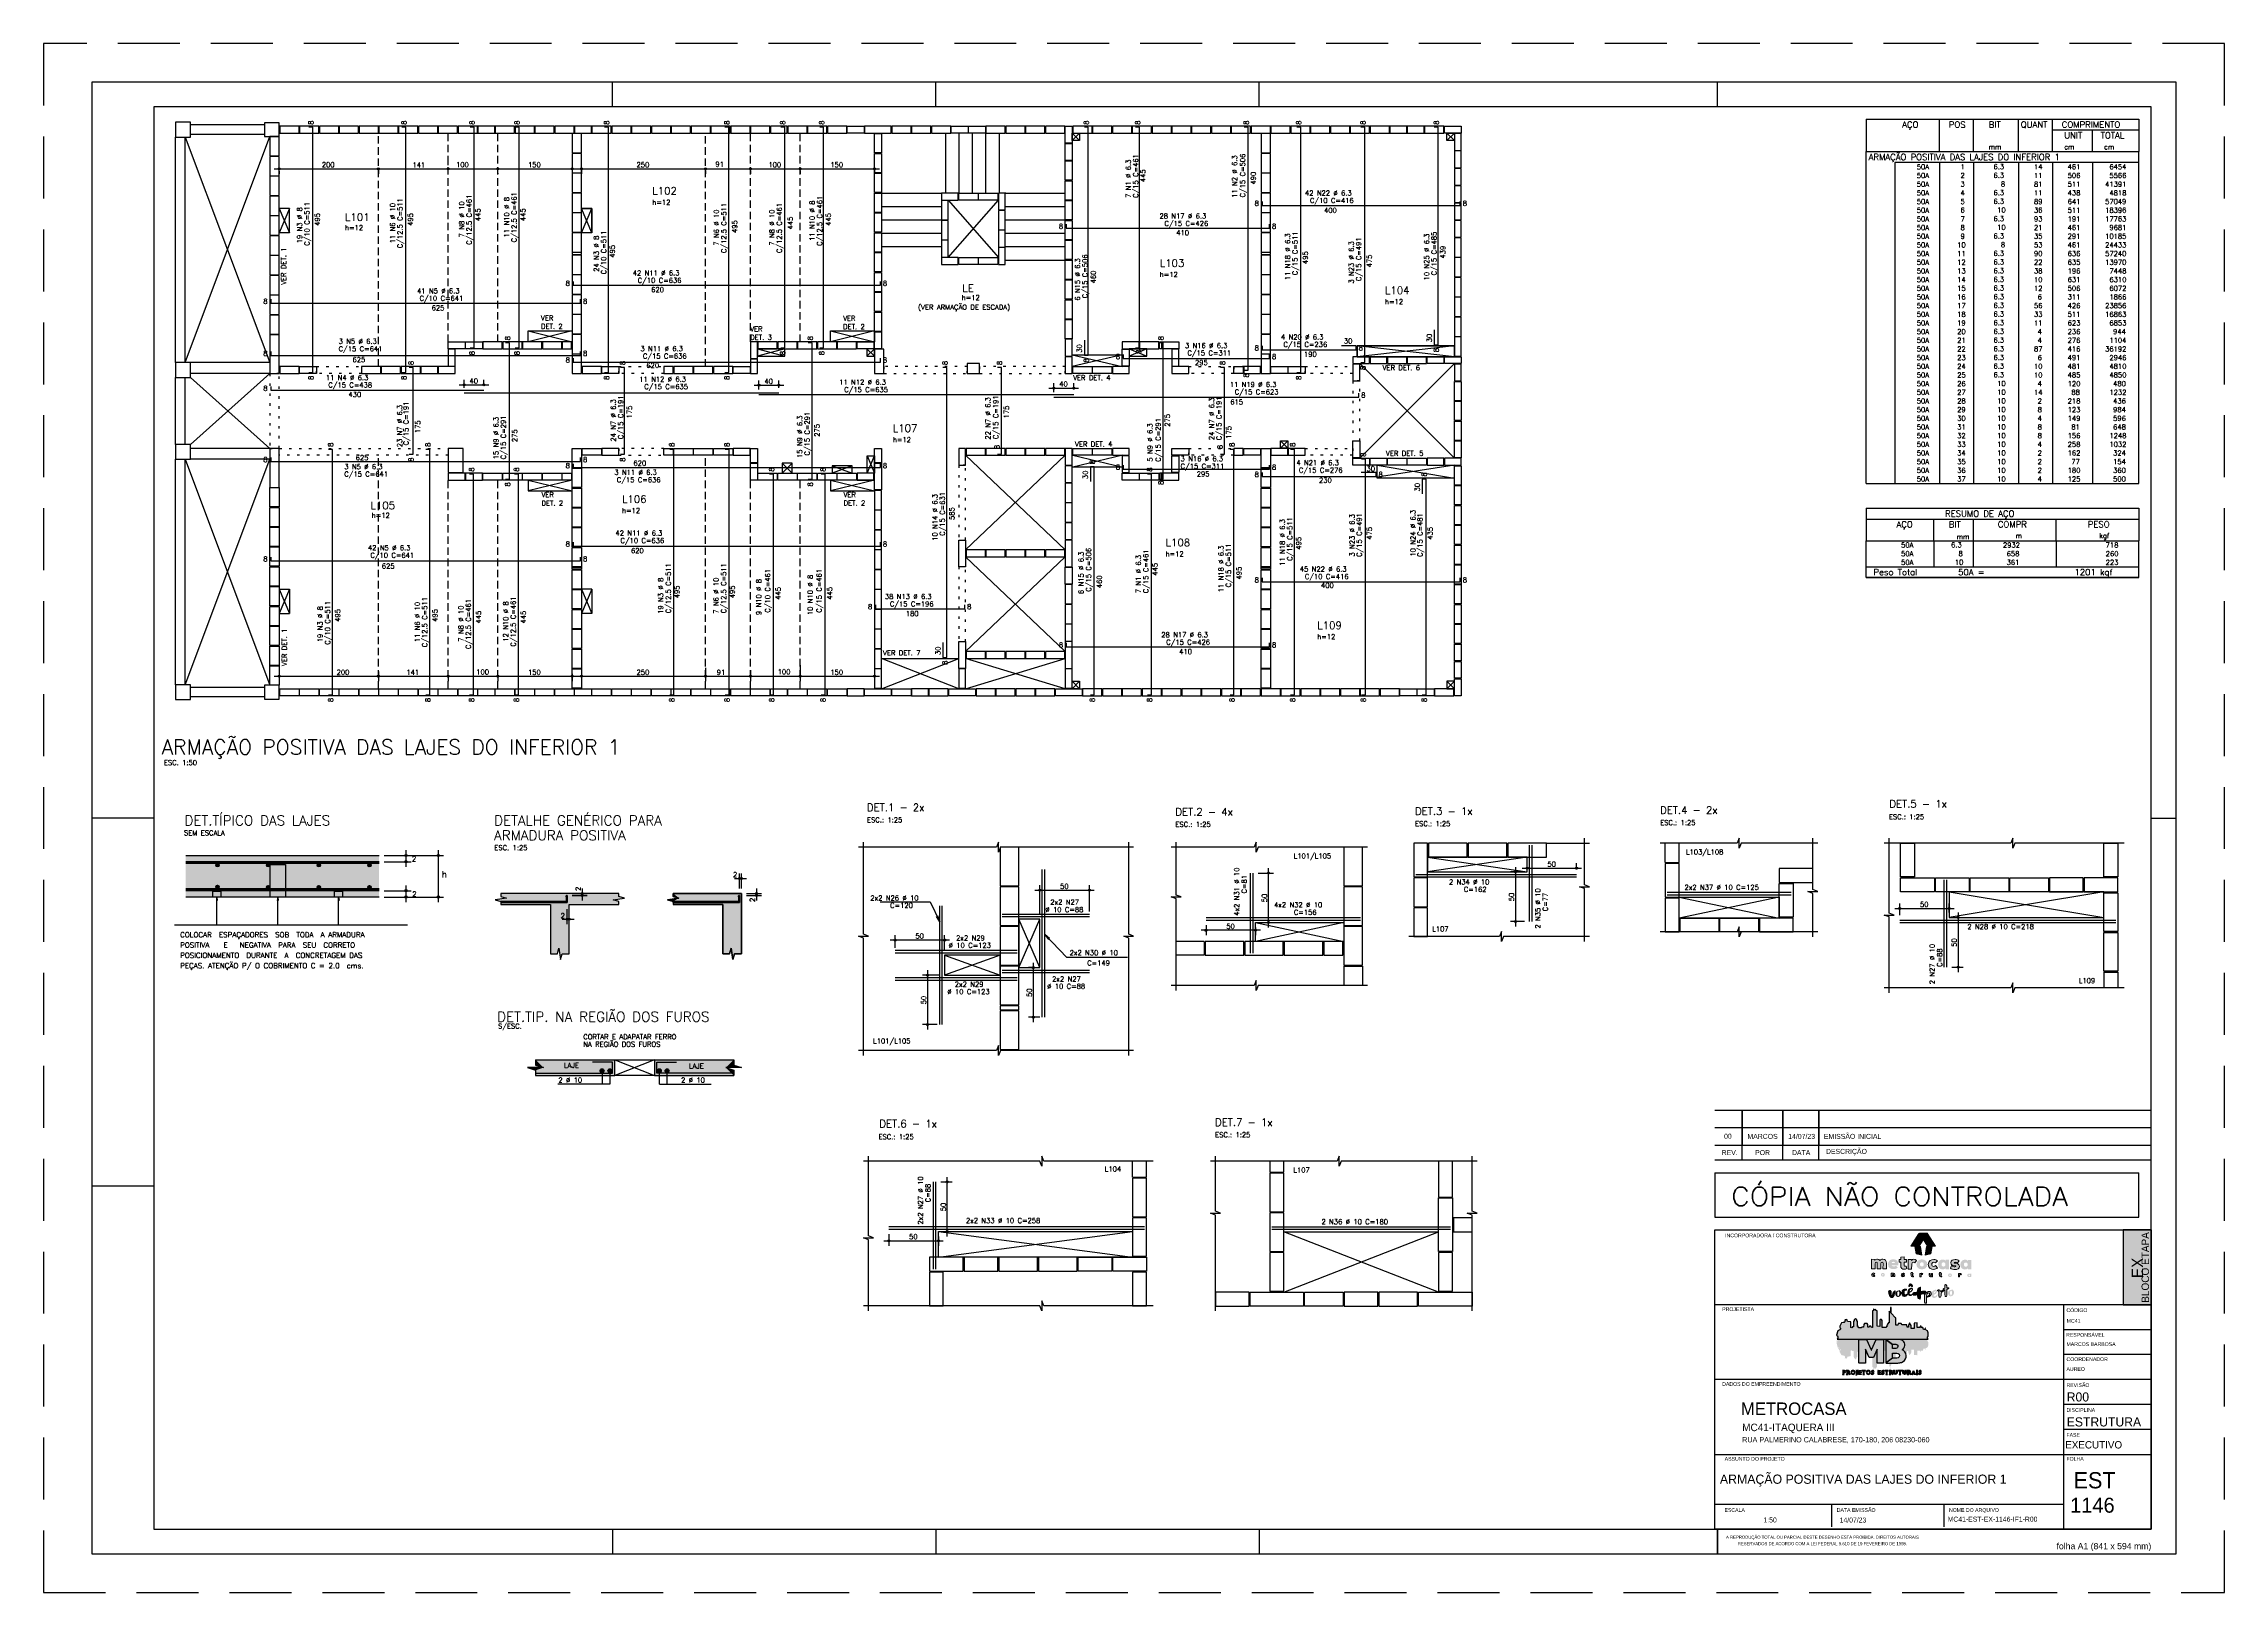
# Model space of a CAD drawing. Extents: x -1.9 to 86, y -1.6 to 60.9.
import ezdxf
from ezdxf.enums import TextEntityAlignment as Align

# ---------------------------------------------------------------- set-up
doc = ezdxf.new("R2010")
doc.units = 0
doc.header["$MEASUREMENT"] = 0
for name, pattern in [('CENTER', [2, 1.25, -0.25, 0.25, -0.25]), ('ESTILO_TQS_0001', [0.45, 0.3, -0.15]), ('ESTILO_TQS_0002', [0.4, 0.1, -0.3]), ('HIDDEN', [0.375, 0.25, -0.125])]:
    doc.linetypes.add(name, pattern=pattern)
doc.layers.get('0').update_dxf_attribs({"linetype": 'CONTINUOUS'})
doc.layers.get('Defpoints').update_dxf_attribs({"linetype": 'CONTINUOUS'})
for name, color, linetype in [('_ARQUIVO', 7, 'CONTINUOUS'), ('ARQ-MAR', 2, 'CONTINUOUS'), ('ARQ_CAR', 7, 'CONTINUOUS'), ('ARQ_CAR-TXT', 7, 'CONTINUOUS'), ('ARQ_FOLHA', 7, 'CONTINUOUS'), ('ARQ_TXT-2', 2, 'CONTINUOUS'), ('ARQ_TXT-4', 4, 'CONTINUOUS'), ('ARQ_VISTA 0', 251, 'CONTINUOUS'), ('H7', 1, 'CONTINUOUS'), ('Layer 1', 7, 'CONTINUOUS'), ('PENA_01', 1, 'CONTINUOUS'), ('PENA_02', 2, 'CONTINUOUS'), ('PENA_03', 3, 'CONTINUOUS'), ('PENA_04', 4, 'CONTINUOUS'), ('PENA_05', 5, 'CONTINUOUS'), ('PENA_06', 6, 'CONTINUOUS'), ('PENA_10', 253, 'CONTINUOUS'), ('PSG-NV1-HTC-251', 251, 'CONTINUOUS'), ('PSG-NV2-FLH-SELO', 1, 'CONTINUOUS'), ('ver', 20, 'CONTINUOUS')]:
    doc.layers.add(name, color=color, linetype=linetype)
doc.styles.add('01-MILLEU', font='GOTHIC.TTF')
doc.styles.add('CARIMBO', font='romans.shx', dxfattribs={"height": 30})
doc.styles.add('R300', font='SIMPLEX.SHX', dxfattribs={"width": 1.1, "height": 5.5})
doc.styles.get("Standard").update_dxf_attribs({"font": 'ROMANS.SHX'})
doc.styles.add('TQS_ARIAL', font='arial.ttf')

# ---------------------------------------------------------------- blocks, each defined once
blk = doc.blocks.new('FOLHA A1 - 841 X 594')
at = {"layer": 'ARQ_FOLHA', "color": 1}
for p, q in [((-631, 584), (-631, 594)), ((-500.5, 584), (-500.5, 594)), ((-370, 584), (-370, 594)), ((-185, 584), (-185, 594)), ((-816, 297), (-841, 297)), ((-10, 297), (0, 297)), ((-816, 148.5), (-841, 148.5)), ((-631, 10), (-631, 0)), ((-500.5, 10), (-500.5, 0)), ((-370, 10), (-370, 0)), ((-185, 10), (-185, 0.5)), ((-185, 0.5), (-185, 10)), ((-185, 9.5), (-185, 0)), ((-185, 9.5), (-185, 0)), ((-185, 0), (-185, 9.5))]:
    blk.add_line(p, q, dxfattribs=at)
for points in [[(-841, 0), (0, 0), (0, 594), (-841, 594)], [(-816, 10), (-10, 10), (-10, 584), (-816, 584)]]:
    blk.add_lwpolyline(points, close=True, dxfattribs=at)
at = {"layer": 'Defpoints', "color": 8, "linetype": 'HIDDEN', "ltscale": 100}
blk.add_lwpolyline([(-860.5, 609.5), (-860.5, -15.5), (19.5, -15.5), (19.5, 609.5)], close=True, dxfattribs=at)
at = {"layer": 'ARQ_FOLHA', "insert": (-10, 4.42), "char_height": 2.5, "width": 84.157, "attachment_point": 3, "style": 'TQS_ARIAL'}
blk.add_mtext('\\pxt3;folha A1 (841 x 594 mm)', dxfattribs=at)
at = {"layer": 'PSG-NV1-HTC-251', "insert": (-185, 10), "char_height": 1.25, "width": 84.6052, "attachment_point": 1, "line_spacing_factor": 1.25, "style": 'CARIMBO'}
blk.add_mtext('\\pxqc;{\\fArial Narrow|b0|i0|c0|p34;\\PA REPRODUÇÃO TOTAL OU PARCIAL DESTE DESENHO ESTÁ PROIBIDA. DIREITOS AUTORAIS \\PRESERVADOS DE ACORDO COM A LEI FEDERAL 9.610 DE 19 FEVEREIRO DE 1998.}', dxfattribs=at)
blk = doc.blocks.new('*U24')
blk.add_blockref('FOLHA A1 - 841 X 594', (0, 0))
blk = doc.blocks.new('*U27')
at = {"layer": 'ARQ_CAR-TXT', "true_color": 0x58ba48}
h = blk.add_hatch(color=85, dxfattribs=at)
h.dxf.hatch_style = 1
h.paths.add_polyline_path([(-11.28, 0), (0, 0), (0, 30), (-11.28, 30)])
at = {"layer": 'ARQ_CAR', "color": 5}
blk.add_lwpolyline([(-11.28, 0), (0, 0), (0, 30), (-11.28, 30)], close=True, dxfattribs=at)
at = {"layer": 'ARQ_CAR-TXT', "color": 4, "style": '01-MILLEU'}
blk.add_text('EX', height=4.614, rotation=90, dxfattribs=at).set_placement((-3.26, 10.64))
at = {"layer": 'ARQ_TXT-2', "style": '01-MILLEU'}
blk.add_text('EXECUTIVO', height=2.95, dxfattribs=at).set_placement((-34.5, -57.63))
blk = doc.blocks.new('METROCASA')
at = {"layer": 'Layer 1', "true_color": 0xed1c24}
h = blk.add_hatch(color=240, dxfattribs=at)
h.dxf.hatch_style = 2
h.paths.add_polyline_path([(-1.29, 0.86), (-1.02, -0.59), (0.13, -0.85), (-0.13, 0.85)])
h.paths.add_polyline_path([(2.84, 0.94), (1.22, 3.51), (-0.37, 3.52), (1.27, 0.94)])
h.paths.add_polyline_path([(-2.08, 0.96), (-0.44, 0.95), (0.36, 2.19), (-0.45, 3.48)])
h.paths.add_polyline_path([(0.77, -0.85), (1.92, -0.6), (2.21, 0.84), (1.05, 0.84)])
at = {"layer": 'Layer 1', "true_color": 0x404041}
h = blk.add_hatch(color=250, dxfattribs=at)
h.dxf.hatch_style = 2
edge = h.paths.add_edge_path()
edge.add_spline(control_points=[(-3.66, -4.74), (-3.71, -4.74), (-3.72, -4.72), (-3.72, -4.71), (-3.72, -4.68), (-3.69, -4.68), (-3.66, -4.68), (-3.6, -4.68), (-3.52, -4.7), (-3.48, -4.72), (-3.48, -4.72), (-3.38, -4.57), (-3.38, -4.57), (-3.44, -4.52), (-3.54, -4.48), (-3.65, -4.48), (-3.81, -4.48), (-3.97, -4.54), (-3.97, -4.71), (-3.97, -4.87), (-3.81, -4.92), (-3.68, -4.93), (-3.63, -4.93), (-3.61, -4.94), (-3.61, -4.97), (-3.61, -4.99), (-3.63, -5), (-3.68, -5), (-3.73, -5), (-3.81, -4.99), (-3.92, -4.92), (-3.92, -4.92), (-4, -5.11), (-4, -5.11), (-3.92, -5.16), (-3.79, -5.2), (-3.67, -5.2), (-3.51, -5.2), (-3.36, -5.14), (-3.35, -4.97), (-3.35, -4.79), (-3.52, -4.75), (-3.66, -4.74)], knot_values=[0, 0, 0, 0, 1, 1, 1, 2, 2, 2, 3, 3, 3, 4, 4, 4, 5, 5, 5, 6, 6, 6, 7, 7, 7, 8, 8, 8, 9, 9, 9, 10, 10, 10, 11, 11, 11, 12, 12, 12, 13, 13, 13, 14, 14, 14, 14], degree=3, periodic=0)
edge = h.paths.add_edge_path()
edge.add_spline(control_points=[(-5.55, -4.47), (-5.62, -4.47), (-5.7, -4.5), (-5.76, -4.56), (-5.76, -4.56), (-5.77, -4.49), (-5.77, -4.49), (-5.77, -4.49), (-6, -4.49), (-6, -4.49), (-6, -4.49), (-6, -5.17), (-6, -5.17), (-6, -5.17), (-5.75, -5.17), (-5.75, -5.17), (-5.75, -5.17), (-5.75, -4.81), (-5.75, -4.81), (-5.75, -4.72), (-5.69, -4.68), (-5.63, -4.68), (-5.58, -4.68), (-5.54, -4.71), (-5.54, -4.79), (-5.54, -4.79), (-5.54, -5.17), (-5.54, -5.17), (-5.54, -5.17), (-5.29, -5.17), (-5.29, -5.17), (-5.29, -5.17), (-5.28, -4.79), (-5.28, -4.79), (-5.28, -4.55), (-5.4, -4.48), (-5.55, -4.47)], knot_values=[0, 0, 0, 0, 1, 1, 1, 2, 2, 2, 3, 3, 3, 4, 4, 4, 5, 5, 5, 6, 6, 6, 7, 7, 7, 8, 8, 8, 9, 9, 9, 10, 10, 10, 11, 11, 11, 12, 12, 12, 12], degree=3, periodic=0)
edge = h.paths.add_edge_path()
edge.add_spline(control_points=[(-7.69, -4.46), (-7.89, -4.46), (-8.08, -4.57), (-8.08, -4.82), (-8.08, -5.06), (-7.89, -5.17), (-7.69, -5.17), (-7.5, -5.18), (-7.3, -5.07), (-7.3, -4.82), (-7.3, -4.57), (-7.49, -4.47), (-7.69, -4.46)], knot_values=[0, 0, 0, 0, 1, 1, 1, 2, 2, 2, 3, 3, 3, 4, 4, 4, 4], degree=3, periodic=0)
edge = h.paths.add_edge_path()
edge.add_spline(control_points=[(-7.69, -4.97), (-7.78, -4.97), (-7.83, -4.9), (-7.83, -4.82), (-7.83, -4.74), (-7.78, -4.67), (-7.69, -4.67), (-7.6, -4.67), (-7.55, -4.74), (-7.55, -4.82), (-7.55, -4.9), (-7.61, -4.97), (-7.69, -4.97)], knot_values=[0, 0, 0, 0, 1, 1, 1, 2, 2, 2, 3, 3, 3, 4, 4, 4, 4], degree=3, periodic=0)
edge = h.paths.add_edge_path()
edge.add_spline(control_points=[(-9.57, -4.95), (-9.67, -4.95), (-9.72, -4.88), (-9.72, -4.81), (-9.72, -4.73), (-9.67, -4.66), (-9.57, -4.66), (-9.53, -4.66), (-9.49, -4.67), (-9.46, -4.71), (-9.46, -4.71), (-9.32, -4.56), (-9.32, -4.56), (-9.39, -4.49), (-9.49, -4.45), (-9.59, -4.45), (-9.78, -4.45), (-9.97, -4.56), (-9.97, -4.81), (-9.97, -5.06), (-9.78, -5.16), (-9.59, -5.16), (-9.48, -5.16), (-9.39, -5.12), (-9.3, -5.05), (-9.3, -5.05), (-9.45, -4.9), (-9.45, -4.9), (-9.48, -4.93), (-9.53, -4.95), (-9.57, -4.95)], knot_values=[0, 0, 0, 0, 1, 1, 1, 2, 2, 2, 3, 3, 3, 4, 4, 4, 5, 5, 5, 6, 6, 6, 7, 7, 7, 8, 8, 8, 9, 9, 9, 10, 10, 10, 10], degree=3, periodic=0)
edge = h.paths.add_edge_path()
edge.add_spline(control_points=[(-1.68, -5), (-1.72, -5), (-1.74, -4.98), (-1.74, -4.93), (-1.74, -4.93), (-1.74, -4.71), (-1.74, -4.71), (-1.74, -4.71), (-1.59, -4.71), (-1.59, -4.71), (-1.59, -4.71), (-1.59, -4.52), (-1.59, -4.52), (-1.59, -4.52), (-1.74, -4.52), (-1.74, -4.52), (-1.74, -4.52), (-1.74, -4.32), (-1.74, -4.32), (-1.74, -4.32), (-1.99, -4.34), (-1.99, -4.34), (-1.99, -4.34), (-1.99, -4.51), (-1.99, -4.51), (-1.99, -4.51), (-2.1, -4.51), (-2.1, -4.51), (-2.1, -4.51), (-2.1, -4.71), (-2.1, -4.71), (-2.1, -4.71), (-1.99, -4.71), (-1.99, -4.71), (-1.99, -4.71), (-1.99, -4.93), (-1.99, -4.93), (-2, -5.14), (-1.88, -5.21), (-1.74, -5.21), (-1.67, -5.21), (-1.61, -5.19), (-1.55, -5.16), (-1.55, -5.16), (-1.6, -4.97), (-1.6, -4.97), (-1.62, -4.99), (-1.65, -5), (-1.68, -5)], knot_values=[0, 0, 0, 0, 1, 1, 1, 2, 2, 2, 3, 3, 3, 4, 4, 4, 5, 5, 5, 6, 6, 6, 7, 7, 7, 8, 8, 8, 9, 9, 9, 10, 10, 10, 11, 11, 11, 12, 12, 12, 13, 13, 13, 14, 14, 14, 15, 15, 15, 16, 16, 16, 16], degree=3, periodic=0)
edge = h.paths.add_edge_path()
edge.add_spline(control_points=[(9.78, -4.57), (9.78, -4.57), (9.77, -4.65), (9.77, -4.65), (9.73, -4.59), (9.66, -4.56), (9.57, -4.56), (9.37, -4.56), (9.24, -4.71), (9.24, -4.91), (9.24, -5.11), (9.35, -5.25), (9.55, -5.26), (9.62, -5.27), (9.71, -5.24), (9.77, -5.18), (9.77, -5.18), (9.78, -5.25), (9.78, -5.25), (9.78, -5.25), (10.01, -5.25), (10.01, -5.25), (10.01, -5.25), (10.02, -4.57), (10.02, -4.57), (10.02, -4.57), (9.78, -4.57), (9.78, -4.57)], knot_values=[0, 0, 0, 0, 1, 1, 1, 2, 2, 2, 3, 3, 3, 4, 4, 4, 5, 5, 5, 6, 6, 6, 7, 7, 7, 8, 8, 8, 9, 9, 9, 9], degree=3, periodic=0)
edge = h.paths.add_edge_path()
edge.add_spline(control_points=[(9.62, -5.06), (9.55, -5.06), (9.49, -5), (9.49, -4.91), (9.49, -4.82), (9.55, -4.76), (9.62, -4.76), (9.71, -4.76), (9.76, -4.82), (9.76, -4.91), (9.76, -4.99), (9.71, -5.06), (9.62, -5.06)], knot_values=[0, 0, 0, 0, 1, 1, 1, 2, 2, 2, 3, 3, 3, 4, 4, 4, 4], degree=3, periodic=0)
edge = h.paths.add_edge_path()
edge.add_spline(control_points=[(7.69, -4.64), (7.69, -4.64), (7.68, -4.56), (7.68, -4.56), (7.68, -4.56), (7.45, -4.56), (7.45, -4.56), (7.45, -4.56), (7.45, -5.24), (7.45, -5.24), (7.45, -5.24), (7.7, -5.24), (7.7, -5.24), (7.7, -5.24), (7.7, -4.89), (7.7, -4.89), (7.7, -4.8), (7.76, -4.76), (7.82, -4.76), (7.86, -4.76), (7.89, -4.77), (7.93, -4.8), (7.93, -4.8), (8.04, -4.62), (8.04, -4.62), (7.99, -4.57), (7.93, -4.55), (7.86, -4.55), (7.79, -4.55), (7.73, -4.57), (7.69, -4.64)], knot_values=[0, 0, 0, 0, 1, 1, 1, 2, 2, 2, 3, 3, 3, 4, 4, 4, 5, 5, 5, 6, 6, 6, 7, 7, 7, 8, 8, 8, 9, 9, 9, 10, 10, 10, 10], degree=3, periodic=0)
edge = h.paths.add_edge_path()
edge.add_spline(control_points=[(5.76, -4.54), (5.56, -4.54), (5.37, -4.64), (5.37, -4.89), (5.37, -5.14), (5.56, -5.24), (5.75, -5.25), (5.95, -5.25), (6.14, -5.14), (6.14, -4.89), (6.15, -4.65), (5.96, -4.54), (5.76, -4.54)], knot_values=[0, 0, 0, 0, 1, 1, 1, 2, 2, 2, 3, 3, 3, 4, 4, 4, 4], degree=3, periodic=0)
edge = h.paths.add_edge_path()
edge.add_spline(control_points=[(5.76, -5.04), (5.67, -5.04), (5.62, -4.97), (5.62, -4.89), (5.62, -4.81), (5.67, -4.74), (5.76, -4.74), (5.85, -4.74), (5.9, -4.81), (5.9, -4.89), (5.9, -4.97), (5.84, -5.04), (5.76, -5.04)], knot_values=[0, 0, 0, 0, 1, 1, 1, 2, 2, 2, 3, 3, 3, 4, 4, 4, 4], degree=3, periodic=0)
edge = h.paths.add_edge_path()
edge.add_spline(control_points=[(4, -5.03), (3.96, -5.03), (3.94, -5.01), (3.93, -4.96), (3.93, -4.96), (3.94, -4.74), (3.94, -4.74), (3.94, -4.74), (4.09, -4.74), (4.09, -4.74), (4.09, -4.74), (4.09, -4.55), (4.09, -4.55), (4.09, -4.55), (3.94, -4.55), (3.94, -4.55), (3.94, -4.55), (3.94, -4.35), (3.94, -4.35), (3.94, -4.35), (3.69, -4.38), (3.69, -4.38), (3.69, -4.38), (3.69, -4.54), (3.69, -4.54), (3.69, -4.54), (3.58, -4.54), (3.58, -4.54), (3.58, -4.54), (3.58, -4.74), (3.58, -4.74), (3.58, -4.74), (3.69, -4.74), (3.69, -4.74), (3.69, -4.74), (3.68, -4.96), (3.68, -4.96), (3.68, -5.17), (3.8, -5.24), (3.93, -5.24), (4, -5.24), (4.07, -5.22), (4.13, -5.19), (4.13, -5.19), (4.08, -5), (4.08, -5), (4.05, -5.02), (4.03, -5.03), (4, -5.03)], knot_values=[0, 0, 0, 0, 1, 1, 1, 2, 2, 2, 3, 3, 3, 4, 4, 4, 5, 5, 5, 6, 6, 6, 7, 7, 7, 8, 8, 8, 9, 9, 9, 10, 10, 10, 11, 11, 11, 12, 12, 12, 13, 13, 13, 14, 14, 14, 15, 15, 15, 16, 16, 16, 16], degree=3, periodic=0)
edge = h.paths.add_edge_path()
edge.add_spline(control_points=[(2.03, -4.89), (2.03, -4.98), (1.97, -5.02), (1.91, -5.02), (1.87, -5.02), (1.82, -4.99), (1.82, -4.9), (1.82, -4.9), (1.82, -4.53), (1.82, -4.53), (1.82, -4.53), (1.57, -4.53), (1.57, -4.53), (1.57, -4.53), (1.57, -4.9), (1.57, -4.9), (1.57, -5.15), (1.69, -5.22), (1.83, -5.22), (1.9, -5.23), (1.99, -5.2), (2.05, -5.14), (2.05, -5.14), (2.06, -5.21), (2.06, -5.21), (2.06, -5.21), (2.28, -5.21), (2.28, -5.21), (2.28, -5.21), (2.28, -4.53), (2.28, -4.53), (2.28, -4.53), (2.03, -4.53), (2.03, -4.53), (2.03, -4.53), (2.03, -4.89), (2.03, -4.89)], knot_values=[0, 0, 0, 0, 1, 1, 1, 2, 2, 2, 3, 3, 3, 4, 4, 4, 5, 5, 5, 6, 6, 6, 7, 7, 7, 8, 8, 8, 9, 9, 9, 10, 10, 10, 11, 11, 11, 12, 12, 12, 12], degree=3, periodic=0)
edge = h.paths.add_edge_path()
edge.add_spline(control_points=[(-0.02, -4.59), (-0.02, -4.59), (-0.04, -4.52), (-0.04, -4.52), (-0.04, -4.52), (-0.26, -4.52), (-0.26, -4.52), (-0.26, -4.52), (-0.27, -5.2), (-0.27, -5.2), (-0.27, -5.2), (-0.02, -5.2), (-0.02, -5.2), (-0.02, -5.2), (-0.01, -4.85), (-0.01, -4.85), (-0.01, -4.76), (0.04, -4.72), (0.1, -4.72), (0.15, -4.72), (0.18, -4.73), (0.22, -4.76), (0.22, -4.76), (0.32, -4.58), (0.32, -4.58), (0.28, -4.53), (0.21, -4.51), (0.14, -4.5), (0.08, -4.5), (0.01, -4.53), (-0.02, -4.59)], knot_values=[0, 0, 0, 0, 1, 1, 1, 2, 2, 2, 3, 3, 3, 4, 4, 4, 5, 5, 5, 6, 6, 6, 7, 7, 7, 8, 8, 8, 9, 9, 9, 10, 10, 10, 10], degree=3, periodic=0)
at = {"layer": 'Layer 1', "true_color": 0xed1c24}
h = blk.add_hatch(color=240, dxfattribs=at)
h.dxf.hatch_style = 2
edge = h.paths.add_edge_path()
edge.add_spline(control_points=[(-1.94, -1.96), (-1.94, -1.96), (-1.98, -1.76), (-1.98, -1.76), (-1.98, -1.76), (-2.62, -1.75), (-2.62, -1.75), (-2.62, -1.75), (-2.63, -3.66), (-2.63, -3.66), (-2.63, -3.66), (-1.92, -3.66), (-1.92, -3.66), (-1.92, -3.66), (-1.91, -2.67), (-1.91, -2.67), (-1.91, -2.42), (-1.76, -2.31), (-1.58, -2.31), (-1.46, -2.31), (-1.38, -2.34), (-1.26, -2.43), (-1.26, -2.43), (-0.98, -1.92), (-0.98, -1.92), (-1.1, -1.79), (-1.28, -1.71), (-1.48, -1.71), (-1.66, -1.71), (-1.84, -1.79), (-1.94, -1.96)], knot_values=[0, 0, 0, 0, 1, 1, 1, 2, 2, 2, 3, 3, 3, 4, 4, 4, 5, 5, 5, 6, 6, 6, 7, 7, 7, 8, 8, 8, 9, 9, 9, 10, 10, 10, 10], degree=3, periodic=0)
edge = h.paths.add_edge_path()
edge.add_spline(control_points=[(-5.6, -1.69), (-6.11, -1.69), (-6.66, -1.99), (-6.66, -2.69), (-6.67, -3.38), (-6.16, -3.68), (-5.56, -3.68), (-5.23, -3.68), (-4.92, -3.58), (-4.69, -3.37), (-4.69, -3.37), (-5.04, -2.98), (-5.04, -2.98), (-5.16, -3.07), (-5.32, -3.13), (-5.53, -3.13), (-5.68, -3.13), (-5.9, -3.06), (-5.95, -2.89), (-5.95, -2.89), (-4.62, -2.89), (-4.62, -2.89), (-4.45, -2.14), (-4.92, -1.69), (-5.6, -1.69)], knot_values=[0, 0, 0, 0, 1, 1, 1, 2, 2, 2, 3, 3, 3, 4, 4, 4, 5, 5, 5, 6, 6, 6, 7, 7, 7, 8, 8, 8, 8], degree=3, periodic=0)
edge = h.paths.add_edge_path()
edge.add_spline(control_points=[(-5.94, -2.43), (-5.89, -2.12), (-5.27, -2.13), (-5.25, -2.43), (-5.25, -2.43), (-5.94, -2.43), (-5.94, -2.43)], knot_values=[0, 0, 0, 0, 1, 1, 1, 2, 2, 2, 2], degree=3, periodic=0)
edge = h.paths.add_edge_path()
edge.add_spline(control_points=[(4.86, -2), (4.76, -1.84), (4.58, -1.75), (4.31, -1.75), (3.75, -1.74), (3.38, -2.17), (3.38, -2.74), (3.37, -3.29), (3.68, -3.69), (4.24, -3.73), (4.45, -3.74), (4.71, -3.67), (4.87, -3.49), (4.87, -3.49), (4.9, -3.7), (4.9, -3.7), (4.9, -3.7), (5.56, -3.7), (5.56, -3.7), (5.56, -3.7), (5.57, -1.8), (5.57, -1.8), (5.57, -1.8), (4.9, -1.79), (4.9, -1.79), (4.9, -1.79), (4.86, -2), (4.86, -2)], knot_values=[0, 0, 0, 0, 1, 1, 1, 2, 2, 2, 3, 3, 3, 4, 4, 4, 5, 5, 5, 6, 6, 6, 7, 7, 7, 8, 8, 8, 9, 9, 9, 9], degree=3, periodic=0)
edge = h.paths.add_edge_path()
edge.add_spline(control_points=[(4.46, -3.16), (4.25, -3.16), (4.08, -3.01), (4.08, -2.74), (4.08, -2.47), (4.25, -2.32), (4.47, -2.32), (4.72, -2.32), (4.86, -2.49), (4.86, -2.74), (4.86, -2.97), (4.7, -3.16), (4.46, -3.16)], knot_values=[0, 0, 0, 0, 1, 1, 1, 2, 2, 2, 3, 3, 3, 4, 4, 4, 4], degree=3, periodic=0)
edge = h.paths.add_edge_path()
edge.add_spline(control_points=[(-7.68, -1.68), (-7.94, -1.68), (-8.15, -1.76), (-8.31, -1.95), (-8.4, -1.77), (-8.59, -1.69), (-8.78, -1.68), (-8.98, -1.68), (-9.19, -1.76), (-9.31, -1.92), (-9.31, -1.92), (-9.36, -1.72), (-9.36, -1.72), (-9.36, -1.72), (-9.95, -1.71), (-9.95, -1.71), (-9.95, -1.71), (-9.96, -3.62), (-9.96, -3.62), (-9.96, -3.62), (-9.26, -3.62), (-9.26, -3.62), (-9.26, -3.62), (-9.25, -2.58), (-9.25, -2.58), (-9.25, -2.37), (-9.12, -2.27), (-9, -2.27), (-8.87, -2.27), (-8.8, -2.35), (-8.8, -2.57), (-8.8, -2.57), (-8.81, -3.62), (-8.81, -3.62), (-8.81, -3.62), (-8.11, -3.63), (-8.11, -3.63), (-8.11, -3.63), (-8.1, -2.58), (-8.1, -2.58), (-8.1, -2.37), (-7.98, -2.29), (-7.86, -2.29), (-7.75, -2.29), (-7.66, -2.37), (-7.66, -2.57), (-7.66, -2.57), (-7.67, -3.63), (-7.67, -3.63), (-7.67, -3.63), (-6.96, -3.63), (-6.96, -3.63), (-6.96, -3.63), (-6.95, -2.57), (-6.95, -2.57), (-6.95, -1.94), (-7.26, -1.68), (-7.68, -1.68)], knot_values=[0, 0, 0, 0, 1, 1, 1, 2, 2, 2, 3, 3, 3, 4, 4, 4, 5, 5, 5, 6, 6, 6, 7, 7, 7, 8, 8, 8, 9, 9, 9, 10, 10, 10, 11, 11, 11, 12, 12, 12, 13, 13, 13, 14, 14, 14, 15, 15, 15, 16, 16, 16, 17, 17, 17, 18, 18, 18, 19, 19, 19, 19], degree=3, periodic=0)
edge = h.paths.add_edge_path()
edge.add_spline(control_points=[(-3.23, -3.11), (-3.34, -3.11), (-3.41, -3.06), (-3.42, -2.93), (-3.42, -2.93), (-3.41, -2.3), (-3.41, -2.3), (-3.41, -2.3), (-2.98, -2.3), (-2.98, -2.3), (-2.98, -2.3), (-2.98, -1.76), (-2.98, -1.76), (-2.98, -1.76), (-3.41, -1.76), (-3.41, -1.76), (-3.41, -1.76), (-3.4, -1.21), (-3.4, -1.21), (-3.4, -1.21), (-4.11, -1.28), (-4.11, -1.28), (-4.11, -1.28), (-4.11, -1.76), (-4.11, -1.76), (-4.11, -1.76), (-4.42, -1.75), (-4.42, -1.75), (-4.42, -1.75), (-4.42, -2.3), (-4.42, -2.3), (-4.42, -2.3), (-4.11, -2.3), (-4.11, -2.3), (-4.11, -2.3), (-4.12, -2.92), (-4.12, -2.92), (-4.13, -3.52), (-3.79, -3.69), (-3.42, -3.7), (-3.22, -3.7), (-3.03, -3.66), (-2.87, -3.57), (-2.87, -3.57), (-3.02, -3.05), (-3.02, -3.05), (-3.08, -3.09), (-3.16, -3.11), (-3.23, -3.11)], knot_values=[0, 0, 0, 0, 1, 1, 1, 2, 2, 2, 3, 3, 3, 4, 4, 4, 5, 5, 5, 6, 6, 6, 7, 7, 7, 8, 8, 8, 9, 9, 9, 10, 10, 10, 11, 11, 11, 12, 12, 12, 13, 13, 13, 14, 14, 14, 15, 15, 15, 16, 16, 16, 16], degree=3, periodic=0)
edge = h.paths.add_edge_path()
edge.add_spline(control_points=[(2.53, -3.13), (2.26, -3.13), (2.12, -2.94), (2.12, -2.74), (2.12, -2.5), (2.27, -2.3), (2.54, -2.3), (2.66, -2.3), (2.77, -2.35), (2.86, -2.44), (2.86, -2.44), (3.24, -2.04), (3.24, -2.04), (3.04, -1.84), (2.77, -1.74), (2.5, -1.74), (1.96, -1.73), (1.43, -2.04), (1.42, -2.73), (1.42, -3.44), (1.94, -3.72), (2.5, -3.72), (2.78, -3.72), (3.06, -3.6), (3.28, -3.4), (3.28, -3.4), (2.88, -2.98), (2.88, -2.98), (2.79, -3.08), (2.66, -3.13), (2.53, -3.13)], knot_values=[0, 0, 0, 0, 1, 1, 1, 2, 2, 2, 3, 3, 3, 4, 4, 4, 5, 5, 5, 6, 6, 6, 7, 7, 7, 8, 8, 8, 9, 9, 9, 10, 10, 10, 10], degree=3, periodic=0)
edge = h.paths.add_edge_path()
edge.add_spline(control_points=[(9.37, -1.82), (9.37, -1.82), (9.33, -2.02), (9.33, -2.02), (9.23, -1.87), (9.04, -1.77), (8.77, -1.77), (8.22, -1.77), (7.85, -2.2), (7.84, -2.76), (7.84, -3.31), (8.15, -3.71), (8.71, -3.75), (8.92, -3.76), (9.17, -3.7), (9.34, -3.51), (9.34, -3.51), (9.37, -3.72), (9.37, -3.72), (9.37, -3.72), (10.02, -3.72), (10.02, -3.72), (10.02, -3.72), (10.03, -1.82), (10.03, -1.82), (10.03, -1.82), (9.37, -1.82), (9.37, -1.82)], knot_values=[0, 0, 0, 0, 1, 1, 1, 2, 2, 2, 3, 3, 3, 4, 4, 4, 5, 5, 5, 6, 6, 6, 7, 7, 7, 8, 8, 8, 9, 9, 9, 9], degree=3, periodic=0)
edge = h.paths.add_edge_path()
edge.add_spline(control_points=[(8.93, -3.18), (8.71, -3.18), (8.55, -3.03), (8.55, -2.76), (8.55, -2.5), (8.72, -2.34), (8.93, -2.35), (9.18, -2.35), (9.32, -2.51), (9.32, -2.77), (9.32, -2.99), (9.17, -3.18), (8.93, -3.18)], knot_values=[0, 0, 0, 0, 1, 1, 1, 2, 2, 2, 3, 3, 3, 4, 4, 4, 4], degree=3, periodic=0)
edge = h.paths.add_edge_path()
edge.add_spline(control_points=[(6.78, -2.48), (6.66, -2.48), (6.63, -2.42), (6.63, -2.39), (6.63, -2.32), (6.7, -2.29), (6.8, -2.3), (6.96, -2.29), (7.18, -2.35), (7.28, -2.41), (7.28, -2.41), (7.58, -1.99), (7.58, -1.99), (7.4, -1.85), (7.12, -1.76), (6.81, -1.76), (6.36, -1.75), (5.93, -1.92), (5.93, -2.38), (5.92, -2.84), (6.37, -2.99), (6.74, -3), (6.88, -3.02), (6.94, -3.05), (6.94, -3.11), (6.94, -3.17), (6.87, -3.2), (6.75, -3.2), (6.59, -3.19), (6.36, -3.18), (6.07, -2.98), (6.07, -2.98), (5.84, -3.5), (5.84, -3.5), (6.05, -3.66), (6.43, -3.75), (6.76, -3.76), (7.22, -3.76), (7.65, -3.58), (7.65, -3.11), (7.65, -2.61), (7.17, -2.49), (6.78, -2.48)], knot_values=[0, 0, 0, 0, 1, 1, 1, 2, 2, 2, 3, 3, 3, 4, 4, 4, 5, 5, 5, 6, 6, 6, 7, 7, 7, 8, 8, 8, 9, 9, 9, 10, 10, 10, 11, 11, 11, 12, 12, 12, 13, 13, 13, 14, 14, 14, 14], degree=3, periodic=0)
edge = h.paths.add_edge_path()
edge.add_spline(control_points=[(0.13, -1.72), (-0.42, -1.72), (-0.95, -2.01), (-0.96, -2.72), (-0.96, -3.41), (-0.42, -3.71), (0.12, -3.72), (0.66, -3.72), (1.21, -3.42), (1.22, -2.73), (1.22, -2.03), (0.7, -1.73), (0.13, -1.72)], knot_values=[0, 0, 0, 0, 1, 1, 1, 2, 2, 2, 3, 3, 3, 4, 4, 4, 4], degree=3, periodic=0)
edge = h.paths.add_edge_path()
edge.add_spline(control_points=[(0.13, -3.13), (-0.12, -3.13), (-0.27, -2.94), (-0.26, -2.72), (-0.26, -2.5), (-0.12, -2.3), (0.13, -2.31), (0.38, -2.31), (0.52, -2.5), (0.52, -2.72), (0.52, -2.96), (0.37, -3.14), (0.13, -3.13)], knot_values=[0, 0, 0, 0, 1, 1, 1, 2, 2, 2, 3, 3, 3, 4, 4, 4, 4], degree=3, periodic=0)
at = {"layer": 'Layer 1', "true_color": 0x404041}
h = blk.add_hatch(color=250, dxfattribs=at)
h.dxf.hatch_style = 2
edge = h.paths.add_edge_path()
edge.add_spline(control_points=[(-2.43, -7.17), (-2.4, -7.16), (-2.38, -7.15), (-2.36, -7.14), (-2.33, -7.13), (-2.31, -7.11), (-2.3, -7.09), (-2.28, -7.07), (-2.26, -7.04), (-2.24, -7.01), (-2.22, -6.98), (-2.2, -6.95), (-2.17, -6.92), (-2.15, -6.93), (-2.11, -6.95), (-2.08, -6.98), (-2.05, -7.01), (-2.01, -7.04), (-1.98, -7.06), (-1.94, -7.09), (-1.9, -7.11), (-1.87, -7.13), (-1.84, -7.14), (-1.81, -7.14), (-1.78, -7.12), (-1.75, -7.1), (-1.75, -7.07), (-1.76, -7.02), (-1.78, -6.98), (-1.8, -6.94), (-1.84, -6.89), (-1.87, -6.84), (-1.91, -6.8), (-1.96, -6.76), (-2, -6.72), (-2.04, -6.69), (-2.07, -6.68), (-2.11, -6.66), (-2.15, -6.65), (-2.18, -6.64), (-2.21, -6.64), (-2.24, -6.64), (-2.26, -6.65), (-2.29, -6.66), (-2.31, -6.68), (-2.33, -6.71), (-2.35, -6.73), (-2.36, -6.77), (-2.38, -6.82), (-2.4, -6.84), (-2.41, -6.87), (-2.43, -6.91), (-2.44, -6.95), (-2.46, -6.99), (-2.47, -7.03), (-2.48, -7.07), (-2.48, -7.11), (-2.48, -7.14), (-2.47, -7.16), (-2.46, -7.18), (-2.43, -7.17)], knot_values=[0, 0, 0, 0, 1, 1, 1, 2, 2, 2, 3, 3, 3, 4, 4, 4, 5, 5, 5, 6, 6, 6, 7, 7, 7, 8, 8, 8, 9, 9, 9, 10, 10, 10, 11, 11, 11, 12, 12, 12, 13, 13, 13, 14, 14, 14, 15, 15, 15, 16, 16, 16, 17, 17, 17, 18, 18, 18, 19, 19, 19, 20, 20, 20, 20], degree=3, periodic=0)
edge = h.paths.add_edge_path()
edge.add_spline(control_points=[(-5.26, -8.04), (-5.28, -8.03), (-5.33, -8.05), (-5.4, -8.1), (-5.49, -8.17), (-5.55, -8.25), (-5.6, -8.35), (-5.65, -8.45), (-5.69, -8.55), (-5.71, -8.65), (-5.74, -8.76), (-5.76, -8.85), (-5.77, -8.93), (-5.78, -9.02), (-5.8, -9.07), (-5.81, -9.1), (-5.83, -9.13), (-5.85, -9.12), (-5.88, -9.08), (-5.91, -9.04), (-5.94, -8.98), (-5.97, -8.89), (-6, -8.8), (-6.02, -8.7), (-6.04, -8.57), (-6.05, -8.44), (-6.05, -8.3), (-6.03, -8.14), (-6.03, -8.11), (-6.04, -8.08), (-6.06, -8.06), (-6.09, -8.03), (-6.12, -8.01), (-6.16, -8), (-6.2, -7.98), (-6.25, -7.98), (-6.3, -7.98), (-6.35, -7.99), (-6.4, -8), (-6.45, -8.03), (-6.48, -8.05), (-6.5, -8.08), (-6.52, -8.13), (-6.53, -8.18), (-6.53, -8.24), (-6.53, -8.31), (-6.53, -8.38), (-6.52, -8.45), (-6.5, -8.52), (-6.49, -8.6), (-6.47, -8.67), (-6.45, -8.74), (-6.43, -8.81), (-6.41, -8.87), (-6.39, -8.93), (-6.36, -8.98), (-6.34, -9.03), (-6.32, -9.05), (-6.29, -9.1), (-6.26, -9.14), (-6.23, -9.18), (-6.19, -9.23), (-6.16, -9.27), (-6.11, -9.3), (-6.07, -9.34), (-6.02, -9.36), (-5.96, -9.37), (-5.9, -9.38), (-5.83, -9.38), (-5.75, -9.35), (-5.71, -9.34), (-5.67, -9.31), (-5.63, -9.25), (-5.58, -9.19), (-5.54, -9.12), (-5.51, -9.05), (-5.47, -8.98), (-5.44, -8.9), (-5.41, -8.82), (-5.38, -8.74), (-5.36, -8.67), (-5.34, -8.61), (-5.32, -8.53), (-5.29, -8.44), (-5.27, -8.36), (-5.25, -8.27), (-5.23, -8.2), (-5.23, -8.15), (-5.22, -8.09), (-5.23, -8.06), (-5.26, -8.04)], knot_values=[0, 0, 0, 0, 1, 1, 1, 2, 2, 2, 3, 3, 3, 4, 4, 4, 5, 5, 5, 6, 6, 6, 7, 7, 7, 8, 8, 8, 9, 9, 9, 10, 10, 10, 11, 11, 11, 12, 12, 12, 13, 13, 13, 14, 14, 14, 15, 15, 15, 16, 16, 16, 17, 17, 17, 18, 18, 18, 19, 19, 19, 20, 20, 20, 21, 21, 21, 22, 22, 22, 23, 23, 23, 24, 24, 24, 25, 25, 25, 26, 26, 26, 27, 27, 27, 28, 28, 28, 29, 29, 29, 30, 30, 30, 30], degree=3, periodic=0)
edge = h.paths.add_edge_path()
edge.add_spline(control_points=[(-1.57, -8.39), (-1.57, -8.35), (-1.58, -8.33), (-1.6, -8.33), (-1.62, -8.34), (-1.64, -8.36), (-1.66, -8.39), (-1.68, -8.43), (-1.71, -8.47), (-1.75, -8.52), (-1.78, -8.56), (-1.82, -8.61), (-1.87, -8.65), (-1.92, -8.7), (-1.99, -8.73), (-2.07, -8.75), (-2.11, -8.76), (-2.14, -8.76), (-2.17, -8.75), (-2.19, -8.74), (-2.22, -8.73), (-2.24, -8.72), (-2.26, -8.7), (-2.27, -8.68), (-2.28, -8.66), (-2.3, -8.64), (-2.31, -8.61), (-2.31, -8.59), (-2.33, -8.53), (-2.34, -8.45), (-2.33, -8.37), (-2.27, -8.37), (-2.2, -8.36), (-2.14, -8.33), (-2.08, -8.31), (-2.02, -8.28), (-1.96, -8.23), (-1.89, -8.19), (-1.83, -8.12), (-1.77, -8.03), (-1.71, -7.95), (-1.68, -7.87), (-1.66, -7.8), (-1.65, -7.72), (-1.65, -7.65), (-1.67, -7.59), (-1.69, -7.53), (-1.72, -7.48), (-1.77, -7.45), (-1.81, -7.41), (-1.87, -7.39), (-1.93, -7.39), (-2, -7.4), (-2.06, -7.41), (-2.13, -7.43), (-2.2, -7.44), (-2.26, -7.47), (-2.32, -7.5), (-2.38, -7.53), (-2.44, -7.57), (-2.49, -7.62), (-2.54, -7.67), (-2.58, -7.72), (-2.62, -7.78), (-2.66, -7.87), (-2.7, -7.94), (-2.72, -8.02), (-2.74, -8.1), (-2.75, -8.16), (-2.76, -8.22), (-2.77, -8.29), (-2.77, -8.36), (-2.76, -8.42), (-2.75, -8.52), (-2.72, -8.62), (-2.68, -8.71), (-2.65, -8.78), (-2.6, -8.86), (-2.54, -8.92), (-2.47, -8.99), (-2.39, -9.03), (-2.28, -9.05), (-2.17, -9.07), (-2.07, -9.07), (-1.98, -9.04), (-1.9, -9.01), (-1.83, -8.97), (-1.78, -8.91), (-1.72, -8.86), (-1.68, -8.8), (-1.64, -8.73), (-1.61, -8.66), (-1.59, -8.6), (-1.58, -8.54), (-1.57, -8.48), (-1.56, -8.43), (-1.57, -8.39)], knot_values=[0, 0, 0, 0, 1, 1, 1, 2, 2, 2, 3, 3, 3, 4, 4, 4, 5, 5, 5, 6, 6, 6, 7, 7, 7, 8, 8, 8, 9, 9, 9, 10, 10, 10, 11, 11, 11, 12, 12, 12, 13, 13, 13, 14, 14, 14, 15, 15, 15, 16, 16, 16, 17, 17, 17, 18, 18, 18, 19, 19, 19, 20, 20, 20, 21, 21, 21, 22, 22, 22, 23, 23, 23, 24, 24, 24, 25, 25, 25, 26, 26, 26, 27, 27, 27, 28, 28, 28, 29, 29, 29, 30, 30, 30, 31, 31, 31, 32, 32, 32, 32], degree=3, periodic=0)
edge = h.paths.add_edge_path()
edge.add_spline(control_points=[(-2.31, -8.07), (-2.31, -8.04), (-2.3, -8.01), (-2.29, -7.98), (-2.27, -7.95), (-2.25, -7.9), (-2.23, -7.85), (-2.2, -7.81), (-2.17, -7.77), (-2.14, -7.75), (-2.1, -7.72), (-2.07, -7.7), (-2.03, -7.69), (-1.99, -7.67), (-1.95, -7.66), (-1.91, -7.65), (-1.9, -7.67), (-1.91, -7.7), (-1.91, -7.72), (-1.92, -7.75), (-1.93, -7.78), (-1.94, -7.81), (-1.95, -7.85), (-1.97, -7.89), (-2.01, -7.94), (-2.04, -7.99), (-2.07, -8.02), (-2.11, -8.05), (-2.15, -8.07), (-2.18, -8.09), (-2.21, -8.1), (-2.25, -8.11), (-2.29, -8.12), (-2.32, -8.13), (-2.32, -8.11), (-2.32, -8.09), (-2.31, -8.07)], knot_values=[0, 0, 0, 0, 1, 1, 1, 2, 2, 2, 3, 3, 3, 4, 4, 4, 5, 5, 5, 6, 6, 6, 7, 7, 7, 8, 8, 8, 9, 9, 9, 10, 10, 10, 11, 11, 11, 12, 12, 12, 12], degree=3, periodic=0)
edge = h.paths.add_edge_path()
edge.add_spline(control_points=[(-4.11, -8.09), (-4.16, -8), (-4.24, -7.93), (-4.34, -7.88), (-4.36, -7.87), (-4.38, -7.87), (-4.39, -7.87), (-4.4, -7.88), (-4.41, -7.89), (-4.43, -7.9), (-4.45, -7.92), (-4.48, -7.93), (-4.52, -7.95), (-4.57, -7.97), (-4.64, -7.99), (-4.74, -8), (-4.84, -8.02), (-4.93, -8.06), (-5, -8.14), (-5.07, -8.21), (-5.12, -8.29), (-5.15, -8.39), (-5.18, -8.48), (-5.2, -8.59), (-5.19, -8.69), (-5.18, -8.8), (-5.16, -8.89), (-5.11, -8.98), (-5.06, -9.06), (-5, -9.13), (-4.91, -9.18), (-4.82, -9.23), (-4.72, -9.25), (-4.59, -9.24), (-4.49, -9.22), (-4.4, -9.19), (-4.32, -9.13), (-4.24, -9.07), (-4.18, -9), (-4.12, -8.92), (-4.07, -8.84), (-4.03, -8.75), (-4.01, -8.65), (-3.99, -8.55), (-3.99, -8.45), (-4, -8.36), (-4.02, -8.26), (-4.05, -8.17), (-4.11, -8.09)], knot_values=[0, 0, 0, 0, 1, 1, 1, 2, 2, 2, 3, 3, 3, 4, 4, 4, 5, 5, 5, 6, 6, 6, 7, 7, 7, 8, 8, 8, 9, 9, 9, 10, 10, 10, 11, 11, 11, 12, 12, 12, 13, 13, 13, 14, 14, 14, 15, 15, 15, 16, 16, 16, 16], degree=3, periodic=0)
edge = h.paths.add_edge_path()
edge.add_spline(control_points=[(-4.4, -8.7), (-4.42, -8.76), (-4.44, -8.82), (-4.46, -8.88), (-4.48, -8.94), (-4.51, -8.98), (-4.54, -9.02), (-4.57, -9.06), (-4.6, -9.08), (-4.63, -9.09), (-4.66, -9.1), (-4.68, -9.08), (-4.7, -9.05), (-4.73, -9.01), (-4.74, -8.96), (-4.76, -8.9), (-4.77, -8.84), (-4.77, -8.77), (-4.78, -8.7), (-4.78, -8.62), (-4.78, -8.55), (-4.78, -8.48), (-4.78, -8.41), (-4.77, -8.36), (-4.76, -8.3), (-4.75, -8.25), (-4.74, -8.22), (-4.73, -8.21), (-4.68, -8.16), (-4.64, -8.14), (-4.6, -8.14), (-4.55, -8.14), (-4.5, -8.17), (-4.44, -8.23), (-4.41, -8.25), (-4.4, -8.29), (-4.39, -8.34), (-4.37, -8.39), (-4.37, -8.44), (-4.37, -8.5), (-4.38, -8.57), (-4.39, -8.63), (-4.4, -8.7)], knot_values=[0, 0, 0, 0, 1, 1, 1, 2, 2, 2, 3, 3, 3, 4, 4, 4, 5, 5, 5, 6, 6, 6, 7, 7, 7, 8, 8, 8, 9, 9, 9, 10, 10, 10, 11, 11, 11, 12, 12, 12, 13, 13, 13, 14, 14, 14, 14], degree=3, periodic=0)
edge = h.paths.add_edge_path()
edge.add_spline(control_points=[(-2.78, -8.64), (-2.8, -8.64), (-2.82, -8.66), (-2.85, -8.69), (-2.88, -8.72), (-2.92, -8.74), (-2.96, -8.77), (-3, -8.79), (-3.05, -8.81), (-3.1, -8.82), (-3.15, -8.84), (-3.21, -8.83), (-3.28, -8.81), (-3.32, -8.8), (-3.36, -8.77), (-3.39, -8.72), (-3.41, -8.67), (-3.43, -8.6), (-3.44, -8.53), (-3.45, -8.46), (-3.45, -8.39), (-3.44, -8.31), (-3.43, -8.23), (-3.41, -8.15), (-3.39, -8.08), (-3.36, -8.01), (-3.32, -7.96), (-3.27, -7.93), (-3.23, -7.9), (-3.18, -7.88), (-3.13, -7.87), (-3.09, -7.86), (-3.05, -7.86), (-3.01, -7.86), (-2.98, -7.86), (-2.96, -7.86), (-2.95, -7.85), (-2.94, -7.83), (-2.95, -7.8), (-2.98, -7.76), (-3.02, -7.73), (-3.06, -7.7), (-3.12, -7.68), (-3.18, -7.67), (-3.25, -7.66), (-3.33, -7.67), (-3.41, -7.68), (-3.49, -7.72), (-3.58, -7.79), (-3.67, -7.86), (-3.74, -7.94), (-3.79, -8.03), (-3.84, -8.12), (-3.87, -8.21), (-3.89, -8.3), (-3.9, -8.39), (-3.9, -8.48), (-3.89, -8.57), (-3.88, -8.66), (-3.85, -8.74), (-3.82, -8.82), (-3.78, -8.89), (-3.73, -8.96), (-3.68, -9.01), (-3.62, -9.06), (-3.56, -9.1), (-3.49, -9.12), (-3.41, -9.14), (-3.34, -9.15), (-3.27, -9.14), (-3.21, -9.13), (-3.15, -9.11), (-3.09, -9.09), (-3.03, -9.06), (-2.98, -9.02), (-2.93, -8.98), (-2.89, -8.94), (-2.85, -8.9), (-2.82, -8.86), (-2.76, -8.78), (-2.73, -8.72), (-2.72, -8.68), (-2.72, -8.63), (-2.74, -8.62), (-2.78, -8.64)], knot_values=[0, 0, 0, 0, 1, 1, 1, 2, 2, 2, 3, 3, 3, 4, 4, 4, 5, 5, 5, 6, 6, 6, 7, 7, 7, 8, 8, 8, 9, 9, 9, 10, 10, 10, 11, 11, 11, 12, 12, 12, 13, 13, 13, 14, 14, 14, 15, 15, 15, 16, 16, 16, 17, 17, 17, 18, 18, 18, 19, 19, 19, 20, 20, 20, 21, 21, 21, 22, 22, 22, 23, 23, 23, 24, 24, 24, 25, 25, 25, 26, 26, 26, 27, 27, 27, 28, 28, 28, 28], degree=3, periodic=0)
at = {"layer": 'Layer 1', "true_color": 0x1b8e45}
h = blk.add_hatch(color=114, dxfattribs=at)
h.dxf.hatch_style = 2
edge = h.paths.add_edge_path()
edge.add_spline(control_points=[(0.79, -8.06), (0.59, -8.03), (-0.17, -8.19), (-0.17, -8.19), (-0.17, -8.19), (-0.11, -7.43), (-0.17, -7.33), (-0.22, -7.23), (-0.47, -7.45), (-0.61, -7.52), (-0.74, -7.59), (-0.74, -8.26), (-0.74, -8.26), (-0.74, -8.26), (-1.25, -8.38), (-1.45, -8.38), (-1.45, -8.43), (-1.45, -8.49), (-1.47, -8.56), (-1.48, -8.63), (-1.51, -8.7), (-1.54, -8.78), (-1.56, -8.82), (-1.58, -8.86), (-1.61, -8.89), (-1.61, -8.9), (-1.61, -8.9), (-1.6, -8.9), (-1.35, -8.97), (-0.75, -8.8), (-0.75, -8.8), (-0.75, -8.8), (-0.76, -9.13), (-0.67, -9.41), (-0.58, -9.69), (-0.21, -9.73), (-0.18, -9.61), (-0.15, -9.49), (-0.17, -8.73), (-0.17, -8.73), (-0.17, -8.73), (0.36, -8.62), (0.55, -8.6), (0.75, -8.58), (0.98, -8.09), (0.79, -8.06)], knot_values=[0, 0, 0, 0, 1, 1, 1, 2, 2, 2, 3, 3, 3, 4, 4, 4, 5, 5, 5, 6, 6, 6, 7, 7, 7, 8, 8, 8, 9, 9, 9, 10, 10, 10, 11, 11, 11, 12, 12, 12, 13, 13, 13, 14, 14, 14, 15, 15, 15, 15], degree=3, periodic=0)
at = {"layer": 'Layer 1', "true_color": 0x404041}
h = blk.add_hatch(color=250, dxfattribs=at)
h.dxf.hatch_style = 2
edge = h.paths.add_edge_path()
edge.add_spline(control_points=[(3.23, -8.73), (3.21, -8.72), (3.19, -8.73), (3.17, -8.77), (3.15, -8.81), (3.12, -8.85), (3.09, -8.9), (3.05, -8.95), (3.01, -9), (2.96, -9.05), (2.91, -9.1), (2.85, -9.13), (2.77, -9.15), (2.73, -9.16), (2.7, -9.16), (2.67, -9.16), (2.64, -9.15), (2.62, -9.14), (2.6, -9.13), (2.58, -9.11), (2.57, -9.09), (2.55, -9.07), (2.54, -9.05), (2.53, -9.03), (2.52, -9), (2.5, -8.94), (2.49, -8.87), (2.5, -8.79), (2.56, -8.79), (2.62, -8.77), (2.68, -8.74), (2.74, -8.72), (2.8, -8.68), (2.86, -8.64), (2.93, -8.59), (2.99, -8.52), (3.05, -8.43), (3.1, -8.35), (3.13, -8.27), (3.14, -8.2), (3.16, -8.12), (3.15, -8.05), (3.13, -7.99), (3.11, -7.94), (3.08, -7.89), (3.03, -7.85), (2.99, -7.82), (2.93, -7.8), (2.87, -7.81), (2.8, -7.81), (2.74, -7.82), (2.67, -7.84), (2.6, -7.86), (2.54, -7.89), (2.48, -7.92), (2.42, -7.96), (2.37, -8), (2.31, -8.05), (2.26, -8.09), (2.22, -8.15), (2.19, -8.21), (2.16, -8.27), (2.12, -8.34), (2.1, -8.42), (2.07, -8.5), (2.06, -8.58), (2.05, -8.66), (2.04, -8.75), (2.04, -8.83), (2.05, -8.92), (2.06, -9), (2.08, -9.08), (2.12, -9.15), (2.15, -9.23), (2.19, -9.29), (2.25, -9.34), (2.31, -9.39), (2.38, -9.43), (2.46, -9.44), (2.57, -9.47), (2.66, -9.47), (2.75, -9.44), (2.83, -9.42), (2.91, -9.38), (2.97, -9.33), (3.04, -9.28), (3.09, -9.22), (3.14, -9.16), (3.18, -9.09), (3.21, -9.02), (3.23, -8.96), (3.26, -8.9), (3.27, -8.85), (3.27, -8.81), (3.26, -8.76), (3.25, -8.74), (3.23, -8.73)], knot_values=[0, 0, 0, 0, 1, 1, 1, 2, 2, 2, 3, 3, 3, 4, 4, 4, 5, 5, 5, 6, 6, 6, 7, 7, 7, 8, 8, 8, 9, 9, 9, 10, 10, 10, 11, 11, 11, 12, 12, 12, 13, 13, 13, 14, 14, 14, 15, 15, 15, 16, 16, 16, 17, 17, 17, 18, 18, 18, 19, 19, 19, 20, 20, 20, 21, 21, 21, 22, 22, 22, 23, 23, 23, 24, 24, 24, 25, 25, 25, 26, 26, 26, 27, 27, 27, 28, 28, 28, 29, 29, 29, 30, 30, 30, 31, 31, 31, 32, 32, 32, 32], degree=3, periodic=0)
edge = h.paths.add_edge_path()
edge.add_spline(control_points=[(2.49, -8.48), (2.5, -8.45), (2.51, -8.43), (2.52, -8.39), (2.53, -8.35), (2.55, -8.31), (2.59, -8.27), (2.63, -8.21), (2.66, -8.16), (2.7, -8.13), (2.74, -8.1), (2.77, -8.08), (2.8, -8.07), (2.84, -8.06), (2.87, -8.05), (2.9, -8.06), (2.91, -8.08), (2.92, -8.11), (2.91, -8.14), (2.91, -8.16), (2.9, -8.19), (2.89, -8.23), (2.87, -8.27), (2.85, -8.3), (2.81, -8.34), (2.77, -8.39), (2.73, -8.42), (2.69, -8.45), (2.65, -8.47), (2.62, -8.49), (2.59, -8.51), (2.56, -8.52), (2.52, -8.53), (2.5, -8.54), (2.49, -8.53), (2.49, -8.5), (2.49, -8.48)], knot_values=[0, 0, 0, 0, 1, 1, 1, 2, 2, 2, 3, 3, 3, 4, 4, 4, 5, 5, 5, 6, 6, 6, 7, 7, 7, 8, 8, 8, 9, 9, 9, 10, 10, 10, 11, 11, 11, 12, 12, 12, 12], degree=3, periodic=0)
edge = h.paths.add_edge_path()
edge.add_spline(control_points=[(1.86, -8.24), (1.82, -8.2), (1.78, -8.18), (1.72, -8.16), (1.67, -8.14), (1.62, -8.13), (1.56, -8.13), (1.48, -8.13), (1.42, -8.15), (1.36, -8.18), (1.3, -8.22), (1.25, -8.26), (1.21, -8.3), (1.17, -8.34), (1.14, -8.38), (1.11, -8.42), (1.09, -8.46), (1.07, -8.48), (1.06, -8.5), (1.05, -8.51), (1.04, -8.51), (1.04, -8.48), (1.04, -8.46), (1.03, -8.43), (1.03, -8.39), (1.03, -8.35), (1.02, -8.31), (1.02, -8.27), (1.01, -8.26), (1.01, -8.25), (1.01, -8.24), (0.9, -8.44), (0.79, -8.63), (0.67, -8.81), (0.67, -8.82), (0.67, -8.83), (0.67, -8.84), (0.67, -8.98), (0.66, -9.12), (0.66, -9.26), (0.66, -9.4), (0.66, -9.54), (0.66, -9.67), (0.67, -9.81), (0.67, -9.93), (0.67, -10.04), (0.68, -10.15), (0.68, -10.24), (0.69, -10.31), (0.69, -10.38), (0.7, -10.42), (0.71, -10.43), (0.73, -10.45), (0.76, -10.47), (0.8, -10.49), (0.83, -10.51), (0.87, -10.52), (0.91, -10.53), (0.94, -10.53), (0.97, -10.52), (1, -10.51), (1.02, -10.49), (1.04, -10.46), (1.05, -10.41), (1.05, -10.38), (1.05, -10.33), (1.05, -10.25), (1.05, -10.17), (1.05, -10.07), (1.05, -9.96), (1.05, -9.86), (1.05, -9.74), (1.05, -9.62), (1.06, -9.49), (1.06, -9.38), (1.06, -9.26), (1.07, -9.14), (1.08, -9.04), (1.09, -8.94), (1.11, -8.84), (1.13, -8.77), (1.15, -8.71), (1.2, -8.59), (1.27, -8.5), (1.34, -8.46), (1.42, -8.41), (1.5, -8.42), (1.57, -8.48), (1.62, -8.51), (1.65, -8.55), (1.66, -8.6), (1.67, -8.65), (1.67, -8.7), (1.65, -8.75), (1.64, -8.8), (1.62, -8.85), (1.58, -8.9), (1.55, -8.94), (1.51, -8.98), (1.47, -9), (1.42, -9.03), (1.38, -9.05), (1.35, -9.07), (1.31, -9.09), (1.28, -9.11), (1.26, -9.12), (1.24, -9.13), (1.22, -9.15), (1.21, -9.16), (1.19, -9.17), (1.19, -9.19), (1.18, -9.21), (1.17, -9.24), (1.19, -9.26), (1.23, -9.27), (1.27, -9.27), (1.35, -9.25), (1.46, -9.22), (1.53, -9.2), (1.59, -9.17), (1.65, -9.14), (1.71, -9.11), (1.77, -9.06), (1.81, -9.02), (1.86, -8.97), (1.9, -8.91), (1.93, -8.84), (1.96, -8.77), (1.98, -8.7), (1.98, -8.61), (1.99, -8.53), (1.98, -8.46), (1.95, -8.4), (1.93, -8.33), (1.9, -8.28), (1.86, -8.24)], knot_values=[0, 0, 0, 0, 1, 1, 1, 2, 2, 2, 3, 3, 3, 4, 4, 4, 5, 5, 5, 6, 6, 6, 7, 7, 7, 8, 8, 8, 9, 9, 9, 10, 10, 10, 11, 11, 11, 12, 12, 12, 13, 13, 13, 14, 14, 14, 15, 15, 15, 16, 16, 16, 17, 17, 17, 18, 18, 18, 19, 19, 19, 20, 20, 20, 21, 21, 21, 22, 22, 22, 23, 23, 23, 24, 24, 24, 25, 25, 25, 26, 26, 26, 27, 27, 27, 28, 28, 28, 29, 29, 29, 30, 30, 30, 31, 31, 31, 32, 32, 32, 33, 33, 33, 34, 34, 34, 35, 35, 35, 36, 36, 36, 37, 37, 37, 38, 38, 38, 39, 39, 39, 40, 40, 40, 41, 41, 41, 42, 42, 42, 43, 43, 43, 44, 44, 44, 45, 45, 45, 45], degree=3, periodic=0)
edge = h.paths.add_edge_path()
edge.add_spline(control_points=[(6.57, -8.23), (6.55, -8.13), (6.51, -8.04), (6.46, -7.96), (6.41, -7.88), (6.33, -7.81), (6.23, -7.76), (6.2, -7.74), (6.19, -7.74), (6.18, -7.75), (6.17, -7.75), (6.16, -7.76), (6.14, -7.78), (6.12, -7.79), (6.09, -7.81), (6.05, -7.82), (6, -7.84), (5.93, -7.86), (5.84, -7.87), (5.73, -7.89), (5.64, -7.94), (5.57, -8.01), (5.5, -8.08), (5.45, -8.16), (5.42, -8.26), (5.39, -8.36), (5.38, -8.46), (5.38, -8.56), (5.39, -8.67), (5.42, -8.77), (5.46, -8.85), (5.51, -8.94), (5.57, -9), (5.66, -9.05), (5.75, -9.1), (5.85, -9.12), (5.98, -9.11), (6.08, -9.1), (6.17, -9.06), (6.25, -9), (6.33, -8.95), (6.39, -8.88), (6.44, -8.79), (6.5, -8.71), (6.53, -8.62), (6.56, -8.52), (6.58, -8.42), (6.58, -8.33), (6.57, -8.23)], knot_values=[0, 0, 0, 0, 1, 1, 1, 2, 2, 2, 3, 3, 3, 4, 4, 4, 5, 5, 5, 6, 6, 6, 7, 7, 7, 8, 8, 8, 9, 9, 9, 10, 10, 10, 11, 11, 11, 12, 12, 12, 13, 13, 13, 14, 14, 14, 15, 15, 15, 16, 16, 16, 16], degree=3, periodic=0)
edge = h.paths.add_edge_path()
edge.add_spline(control_points=[(6.17, -8.57), (6.15, -8.64), (6.13, -8.7), (6.11, -8.75), (6.09, -8.81), (6.06, -8.86), (6.03, -8.89), (6, -8.93), (5.97, -8.96), (5.94, -8.96), (5.91, -8.97), (5.89, -8.96), (5.87, -8.92), (5.84, -8.88), (5.83, -8.83), (5.82, -8.77), (5.8, -8.71), (5.8, -8.64), (5.79, -8.57), (5.79, -8.5), (5.79, -8.42), (5.79, -8.36), (5.8, -8.29), (5.8, -8.23), (5.81, -8.18), (5.82, -8.13), (5.83, -8.09), (5.84, -8.08), (5.89, -8.03), (5.93, -8.01), (5.97, -8.01), (6.02, -8.01), (6.07, -8.04), (6.13, -8.1), (6.15, -8.12), (6.17, -8.16), (6.18, -8.21), (6.19, -8.26), (6.2, -8.32), (6.19, -8.38), (6.19, -8.44), (6.18, -8.5), (6.17, -8.57)], knot_values=[0, 0, 0, 0, 1, 1, 1, 2, 2, 2, 3, 3, 3, 4, 4, 4, 5, 5, 5, 6, 6, 6, 7, 7, 7, 8, 8, 8, 9, 9, 9, 10, 10, 10, 11, 11, 11, 12, 12, 12, 13, 13, 13, 14, 14, 14, 14], degree=3, periodic=0)
edge = h.paths.add_edge_path()
edge.add_spline(control_points=[(5.46, -7.57), (5.5, -7.55), (5.52, -7.52), (5.52, -7.49), (5.52, -7.46), (5.5, -7.44), (5.46, -7.43), (5.42, -7.43), (5.38, -7.42), (5.33, -7.43), (5.27, -7.43), (5.2, -7.44), (5.13, -7.45), (5.13, -7.41), (5.13, -7.36), (5.12, -7.31), (5.12, -7.27), (5.12, -7.22), (5.12, -7.17), (5.12, -7.12), (5.11, -7.06), (5.11, -7.01), (5.11, -6.97), (5.09, -6.92), (5.05, -6.89), (5.02, -6.85), (4.98, -6.82), (4.93, -6.8), (4.89, -6.79), (4.85, -6.78), (4.81, -6.79), (4.77, -6.8), (4.75, -6.82), (4.74, -6.86), (4.73, -6.89), (4.73, -6.91), (4.73, -6.94), (4.72, -6.96), (4.72, -6.99), (4.72, -7.03), (4.72, -7.06), (4.72, -7.11), (4.72, -7.16), (4.73, -7.22), (4.73, -7.29), (4.73, -7.38), (4.73, -7.39), (4.73, -7.4), (4.72, -7.42), (4.72, -7.43), (4.72, -7.45), (4.72, -7.47), (4.72, -7.47), (4.72, -7.52), (4.72, -7.52), (4.65, -7.54), (4.6, -7.56), (4.55, -7.59), (4.5, -7.61), (4.46, -7.63), (4.43, -7.66), (4.39, -7.69), (4.38, -7.72), (4.39, -7.75), (4.4, -7.79), (4.42, -7.81), (4.46, -7.82), (4.49, -7.83), (4.53, -7.84), (4.58, -7.83), (4.63, -7.83), (4.68, -7.81), (4.74, -7.8), (4.74, -8.05), (4.74, -8.27), (4.75, -8.47), (4.75, -8.56), (4.75, -8.64), (4.76, -8.72), (4.76, -8.81), (4.76, -8.88), (4.77, -8.95), (4.78, -9.01), (4.79, -9.06), (4.8, -9.1), (4.81, -9.14), (4.82, -9.17), (4.83, -9.17), (4.86, -9.18), (4.89, -9.19), (4.92, -9.19), (4.95, -9.19), (4.98, -9.19), (5.01, -9.17), (5.03, -9.16), (5.06, -9.13), (5.08, -9.08), (5.11, -9.03), (5.12, -8.96), (5.14, -8.86), (5.14, -8.76), (5.15, -8.64), (5.15, -8.51), (5.15, -8.38), (5.15, -8.25), (5.15, -8.13), (5.15, -7.99), (5.14, -7.85), (5.14, -7.7), (5.21, -7.68), (5.27, -7.66), (5.33, -7.64), (5.38, -7.62), (5.42, -7.6), (5.46, -7.57)], knot_values=[0, 0, 0, 0, 1, 1, 1, 2, 2, 2, 3, 3, 3, 4, 4, 4, 5, 5, 5, 6, 6, 6, 7, 7, 7, 8, 8, 8, 9, 9, 9, 10, 10, 10, 11, 11, 11, 12, 12, 12, 13, 13, 13, 14, 14, 14, 15, 15, 15, 16, 16, 16, 17, 17, 17, 18, 18, 18, 19, 19, 19, 20, 20, 20, 21, 21, 21, 22, 22, 22, 23, 23, 23, 24, 24, 24, 25, 25, 25, 26, 26, 26, 27, 27, 27, 28, 28, 28, 29, 29, 29, 30, 30, 30, 31, 31, 31, 32, 32, 32, 33, 33, 33, 34, 34, 34, 35, 35, 35, 36, 36, 36, 37, 37, 37, 38, 38, 38, 38], degree=3, periodic=0)
edge = h.paths.add_edge_path()
edge.add_spline(control_points=[(4.51, -7.89), (4.44, -7.88), (4.37, -7.88), (4.3, -7.91), (4.23, -7.94), (4.17, -7.98), (4.11, -8.02), (4.05, -8.06), (3.98, -8.12), (3.92, -8.18), (3.91, -8.15), (3.9, -8.12), (3.88, -8.09), (3.86, -8.06), (3.84, -8.03), (3.81, -8), (3.78, -7.97), (3.74, -7.93), (3.7, -7.9), (3.65, -7.86), (3.59, -7.84), (3.53, -7.84), (3.48, -7.85), (3.43, -7.86), (3.38, -7.88), (3.33, -7.9), (3.3, -7.93), (3.27, -7.96), (3.24, -7.99), (3.23, -8.01), (3.24, -8.02), (3.25, -8.04), (3.26, -8.05), (3.27, -8.05), (3.28, -8.05), (3.3, -8.05), (3.31, -8.05), (3.33, -8.05), (3.35, -8.05), (3.37, -8.05), (3.39, -8.05), (3.41, -8.06), (3.43, -8.07), (3.46, -8.08), (3.48, -8.1), (3.5, -8.14), (3.51, -8.17), (3.52, -8.22), (3.53, -8.28), (3.54, -8.34), (3.54, -8.41), (3.54, -8.5), (3.54, -8.59), (3.54, -8.69), (3.53, -8.81), (3.53, -9), (3.55, -9.13), (3.59, -9.2), (3.63, -9.28), (3.69, -9.31), (3.77, -9.3), (3.84, -9.29), (3.9, -9.25), (3.94, -9.17), (3.98, -9.1), (4, -8.99), (4, -8.85), (4, -8.78), (4, -8.71), (4.01, -8.64), (4.02, -8.56), (4.03, -8.49), (4.06, -8.42), (4.08, -8.36), (4.11, -8.3), (4.16, -8.25), (4.21, -8.19), (4.27, -8.15), (4.34, -8.13), (4.38, -8.12), (4.42, -8.1), (4.44, -8.07), (4.47, -8.05), (4.5, -8.02), (4.51, -8), (4.53, -7.97), (4.54, -7.95), (4.54, -7.93), (4.54, -7.91), (4.53, -7.89), (4.51, -7.89)], knot_values=[0, 0, 0, 0, 1, 1, 1, 2, 2, 2, 3, 3, 3, 4, 4, 4, 5, 5, 5, 6, 6, 6, 7, 7, 7, 8, 8, 8, 9, 9, 9, 10, 10, 10, 11, 11, 11, 12, 12, 12, 13, 13, 13, 14, 14, 14, 15, 15, 15, 16, 16, 16, 17, 17, 17, 18, 18, 18, 19, 19, 19, 20, 20, 20, 21, 21, 21, 22, 22, 22, 23, 23, 23, 24, 24, 24, 25, 25, 25, 26, 26, 26, 27, 27, 27, 28, 28, 28, 29, 29, 29, 30, 30, 30, 30], degree=3, periodic=0)
at = {"layer": 'Layer 1', "lineweight": 0}
for points in [[(-2.08, 0.96), (-0.44, 0.95), (0.36, 2.19), (-0.45, 3.48), (-2.08, 0.96)], [(-1.29, 0.86), (-1.02, -0.59), (0.13, -0.85), (-0.13, 0.85), (-1.29, 0.86)], [(2.84, 0.94), (1.22, 3.51), (-0.37, 3.52), (1.27, 0.94), (2.84, 0.94)], [(0.77, -0.85), (1.92, -0.6), (2.21, 0.84), (1.05, 0.84), (0.77, -0.85)]]:
    blk.add_lwpolyline(points, dxfattribs=at)
for points, knots in [([(-7.68, -1.68), (-7.94, -1.68), (-8.15, -1.76), (-8.31, -1.95), (-8.4, -1.77), (-8.59, -1.69), (-8.78, -1.68), (-8.98, -1.68), (-9.19, -1.76), (-9.31, -1.92), (-9.31, -1.92), (-9.36, -1.72), (-9.36, -1.72), (-9.36, -1.72), (-9.95, -1.71), (-9.95, -1.71), (-9.95, -1.71), (-9.96, -3.62), (-9.96, -3.62), (-9.96, -3.62), (-9.26, -3.62), (-9.26, -3.62), (-9.26, -3.62), (-9.25, -2.58), (-9.25, -2.58), (-9.25, -2.37), (-9.12, -2.27), (-9, -2.27), (-8.87, -2.27), (-8.8, -2.35), (-8.8, -2.57), (-8.8, -2.57), (-8.81, -3.62), (-8.81, -3.62), (-8.81, -3.62), (-8.11, -3.63), (-8.11, -3.63), (-8.11, -3.63), (-8.1, -2.58), (-8.1, -2.58), (-8.1, -2.37), (-7.98, -2.29), (-7.86, -2.29), (-7.75, -2.29), (-7.66, -2.37), (-7.66, -2.57), (-7.66, -2.57), (-7.67, -3.63), (-7.67, -3.63), (-7.67, -3.63), (-6.96, -3.63), (-6.96, -3.63), (-6.96, -3.63), (-6.95, -2.57), (-6.95, -2.57), (-6.95, -1.94), (-7.26, -1.68), (-7.68, -1.68)], [0, 0, 0, 0, 1, 1, 1, 2, 2, 2, 3, 3, 3, 4, 4, 4, 5, 5, 5, 6, 6, 6, 7, 7, 7, 8, 8, 8, 9, 9, 9, 10, 10, 10, 11, 11, 11, 12, 12, 12, 13, 13, 13, 14, 14, 14, 15, 15, 15, 16, 16, 16, 17, 17, 17, 18, 18, 18, 19, 19, 19, 19]), ([(-3.23, -3.11), (-3.34, -3.11), (-3.41, -3.06), (-3.42, -2.93), (-3.42, -2.93), (-3.41, -2.3), (-3.41, -2.3), (-3.41, -2.3), (-2.98, -2.3), (-2.98, -2.3), (-2.98, -2.3), (-2.98, -1.76), (-2.98, -1.76), (-2.98, -1.76), (-3.41, -1.76), (-3.41, -1.76), (-3.41, -1.76), (-3.4, -1.21), (-3.4, -1.21), (-3.4, -1.21), (-4.11, -1.28), (-4.11, -1.28), (-4.11, -1.28), (-4.11, -1.76), (-4.11, -1.76), (-4.11, -1.76), (-4.42, -1.75), (-4.42, -1.75), (-4.42, -1.75), (-4.42, -2.3), (-4.42, -2.3), (-4.42, -2.3), (-4.11, -2.3), (-4.11, -2.3), (-4.11, -2.3), (-4.12, -2.92), (-4.12, -2.92), (-4.13, -3.52), (-3.79, -3.69), (-3.42, -3.7), (-3.22, -3.7), (-3.03, -3.66), (-2.87, -3.57), (-2.87, -3.57), (-3.02, -3.05), (-3.02, -3.05), (-3.08, -3.09), (-3.16, -3.11), (-3.23, -3.11)], [0, 0, 0, 0, 1, 1, 1, 2, 2, 2, 3, 3, 3, 4, 4, 4, 5, 5, 5, 6, 6, 6, 7, 7, 7, 8, 8, 8, 9, 9, 9, 10, 10, 10, 11, 11, 11, 12, 12, 12, 13, 13, 13, 14, 14, 14, 15, 15, 15, 16, 16, 16, 16]), ([(-1.94, -1.96), (-1.94, -1.96), (-1.98, -1.76), (-1.98, -1.76), (-1.98, -1.76), (-2.62, -1.75), (-2.62, -1.75), (-2.62, -1.75), (-2.63, -3.66), (-2.63, -3.66), (-2.63, -3.66), (-1.92, -3.66), (-1.92, -3.66), (-1.92, -3.66), (-1.91, -2.67), (-1.91, -2.67), (-1.91, -2.42), (-1.76, -2.31), (-1.58, -2.31), (-1.46, -2.31), (-1.38, -2.34), (-1.26, -2.43), (-1.26, -2.43), (-0.98, -1.92), (-0.98, -1.92), (-1.1, -1.79), (-1.28, -1.71), (-1.48, -1.71), (-1.66, -1.71), (-1.84, -1.79), (-1.94, -1.96)], [0, 0, 0, 0, 1, 1, 1, 2, 2, 2, 3, 3, 3, 4, 4, 4, 5, 5, 5, 6, 6, 6, 7, 7, 7, 8, 8, 8, 9, 9, 9, 10, 10, 10, 10]), ([(-1.68, -5), (-1.72, -5), (-1.74, -4.98), (-1.74, -4.93), (-1.74, -4.93), (-1.74, -4.71), (-1.74, -4.71), (-1.74, -4.71), (-1.59, -4.71), (-1.59, -4.71), (-1.59, -4.71), (-1.59, -4.52), (-1.59, -4.52), (-1.59, -4.52), (-1.74, -4.52), (-1.74, -4.52), (-1.74, -4.52), (-1.74, -4.32), (-1.74, -4.32), (-1.74, -4.32), (-1.99, -4.34), (-1.99, -4.34), (-1.99, -4.34), (-1.99, -4.51), (-1.99, -4.51), (-1.99, -4.51), (-2.1, -4.51), (-2.1, -4.51), (-2.1, -4.51), (-2.1, -4.71), (-2.1, -4.71), (-2.1, -4.71), (-1.99, -4.71), (-1.99, -4.71), (-1.99, -4.71), (-1.99, -4.93), (-1.99, -4.93), (-2, -5.14), (-1.88, -5.21), (-1.74, -5.21), (-1.67, -5.21), (-1.61, -5.19), (-1.55, -5.16), (-1.55, -5.16), (-1.6, -4.97), (-1.6, -4.97), (-1.62, -4.99), (-1.65, -5), (-1.68, -5)], [0, 0, 0, 0, 1, 1, 1, 2, 2, 2, 3, 3, 3, 4, 4, 4, 5, 5, 5, 6, 6, 6, 7, 7, 7, 8, 8, 8, 9, 9, 9, 10, 10, 10, 11, 11, 11, 12, 12, 12, 13, 13, 13, 14, 14, 14, 15, 15, 15, 16, 16, 16, 16]), ([(2.53, -3.13), (2.26, -3.13), (2.12, -2.94), (2.12, -2.74), (2.12, -2.5), (2.27, -2.3), (2.54, -2.3), (2.66, -2.3), (2.77, -2.35), (2.86, -2.44), (2.86, -2.44), (3.24, -2.04), (3.24, -2.04), (3.04, -1.84), (2.77, -1.74), (2.5, -1.74), (1.96, -1.73), (1.43, -2.04), (1.42, -2.73), (1.42, -3.44), (1.94, -3.72), (2.5, -3.72), (2.78, -3.72), (3.06, -3.6), (3.28, -3.4), (3.28, -3.4), (2.88, -2.98), (2.88, -2.98), (2.79, -3.08), (2.66, -3.13), (2.53, -3.13)], [0, 0, 0, 0, 1, 1, 1, 2, 2, 2, 3, 3, 3, 4, 4, 4, 5, 5, 5, 6, 6, 6, 7, 7, 7, 8, 8, 8, 9, 9, 9, 10, 10, 10, 10]), ([(4, -5.03), (3.96, -5.03), (3.94, -5.01), (3.93, -4.96), (3.93, -4.96), (3.94, -4.74), (3.94, -4.74), (3.94, -4.74), (4.09, -4.74), (4.09, -4.74), (4.09, -4.74), (4.09, -4.55), (4.09, -4.55), (4.09, -4.55), (3.94, -4.55), (3.94, -4.55), (3.94, -4.55), (3.94, -4.35), (3.94, -4.35), (3.94, -4.35), (3.69, -4.38), (3.69, -4.38), (3.69, -4.38), (3.69, -4.54), (3.69, -4.54), (3.69, -4.54), (3.58, -4.54), (3.58, -4.54), (3.58, -4.54), (3.58, -4.74), (3.58, -4.74), (3.58, -4.74), (3.69, -4.74), (3.69, -4.74), (3.69, -4.74), (3.68, -4.96), (3.68, -4.96), (3.68, -5.17), (3.8, -5.24), (3.93, -5.24), (4, -5.24), (4.07, -5.22), (4.13, -5.19), (4.13, -5.19), (4.08, -5), (4.08, -5), (4.05, -5.02), (4.03, -5.03), (4, -5.03)], [0, 0, 0, 0, 1, 1, 1, 2, 2, 2, 3, 3, 3, 4, 4, 4, 5, 5, 5, 6, 6, 6, 7, 7, 7, 8, 8, 8, 9, 9, 9, 10, 10, 10, 11, 11, 11, 12, 12, 12, 13, 13, 13, 14, 14, 14, 15, 15, 15, 16, 16, 16, 16]), ([(6.78, -2.48), (6.66, -2.48), (6.63, -2.42), (6.63, -2.39), (6.63, -2.32), (6.7, -2.29), (6.8, -2.3), (6.96, -2.29), (7.18, -2.35), (7.28, -2.41), (7.28, -2.41), (7.58, -1.99), (7.58, -1.99), (7.4, -1.85), (7.12, -1.76), (6.81, -1.76), (6.36, -1.75), (5.93, -1.92), (5.93, -2.38), (5.92, -2.84), (6.37, -2.99), (6.74, -3), (6.88, -3.02), (6.94, -3.05), (6.94, -3.11), (6.94, -3.17), (6.87, -3.2), (6.75, -3.2), (6.59, -3.19), (6.36, -3.18), (6.07, -2.98), (6.07, -2.98), (5.84, -3.5), (5.84, -3.5), (6.05, -3.66), (6.43, -3.75), (6.76, -3.76), (7.22, -3.76), (7.65, -3.58), (7.65, -3.11), (7.65, -2.61), (7.17, -2.49), (6.78, -2.48)], [0, 0, 0, 0, 1, 1, 1, 2, 2, 2, 3, 3, 3, 4, 4, 4, 5, 5, 5, 6, 6, 6, 7, 7, 7, 8, 8, 8, 9, 9, 9, 10, 10, 10, 11, 11, 11, 12, 12, 12, 13, 13, 13, 14, 14, 14, 14]), ([(-9.57, -4.95), (-9.67, -4.95), (-9.72, -4.88), (-9.72, -4.81), (-9.72, -4.73), (-9.67, -4.66), (-9.57, -4.66), (-9.53, -4.66), (-9.49, -4.67), (-9.46, -4.71), (-9.46, -4.71), (-9.32, -4.56), (-9.32, -4.56), (-9.39, -4.49), (-9.49, -4.45), (-9.59, -4.45), (-9.78, -4.45), (-9.97, -4.56), (-9.97, -4.81), (-9.97, -5.06), (-9.78, -5.16), (-9.59, -5.16), (-9.48, -5.16), (-9.39, -5.12), (-9.3, -5.05), (-9.3, -5.05), (-9.45, -4.9), (-9.45, -4.9), (-9.48, -4.93), (-9.53, -4.95), (-9.57, -4.95)], [0, 0, 0, 0, 1, 1, 1, 2, 2, 2, 3, 3, 3, 4, 4, 4, 5, 5, 5, 6, 6, 6, 7, 7, 7, 8, 8, 8, 9, 9, 9, 10, 10, 10, 10]), ([(-5.26, -8.04), (-5.28, -8.03), (-5.33, -8.05), (-5.4, -8.1), (-5.49, -8.17), (-5.55, -8.25), (-5.6, -8.35), (-5.65, -8.45), (-5.69, -8.55), (-5.71, -8.65), (-5.74, -8.76), (-5.76, -8.85), (-5.77, -8.93), (-5.78, -9.02), (-5.8, -9.07), (-5.81, -9.1), (-5.83, -9.13), (-5.85, -9.12), (-5.88, -9.08), (-5.91, -9.04), (-5.94, -8.98), (-5.97, -8.89), (-6, -8.8), (-6.02, -8.7), (-6.04, -8.57), (-6.05, -8.44), (-6.05, -8.3), (-6.03, -8.14), (-6.03, -8.11), (-6.04, -8.08), (-6.06, -8.06), (-6.09, -8.03), (-6.12, -8.01), (-6.16, -8), (-6.2, -7.98), (-6.25, -7.98), (-6.3, -7.98), (-6.35, -7.99), (-6.4, -8), (-6.45, -8.03), (-6.48, -8.05), (-6.5, -8.08), (-6.52, -8.13), (-6.53, -8.18), (-6.53, -8.24), (-6.53, -8.31), (-6.53, -8.38), (-6.52, -8.45), (-6.5, -8.52), (-6.49, -8.6), (-6.47, -8.67), (-6.45, -8.74), (-6.43, -8.81), (-6.41, -8.87), (-6.39, -8.93), (-6.36, -8.98), (-6.34, -9.03), (-6.32, -9.05), (-6.29, -9.1), (-6.26, -9.14), (-6.23, -9.18), (-6.19, -9.23), (-6.16, -9.27), (-6.11, -9.3), (-6.07, -9.34), (-6.02, -9.36), (-5.96, -9.37), (-5.9, -9.38), (-5.83, -9.38), (-5.75, -9.35), (-5.71, -9.34), (-5.67, -9.31), (-5.63, -9.25), (-5.58, -9.19), (-5.54, -9.12), (-5.51, -9.05), (-5.47, -8.98), (-5.44, -8.9), (-5.41, -8.82), (-5.38, -8.74), (-5.36, -8.67), (-5.34, -8.61), (-5.32, -8.53), (-5.29, -8.44), (-5.27, -8.36), (-5.25, -8.27), (-5.23, -8.2), (-5.23, -8.15), (-5.22, -8.09), (-5.23, -8.06), (-5.26, -8.04)], [0, 0, 0, 0, 1, 1, 1, 2, 2, 2, 3, 3, 3, 4, 4, 4, 5, 5, 5, 6, 6, 6, 7, 7, 7, 8, 8, 8, 9, 9, 9, 10, 10, 10, 11, 11, 11, 12, 12, 12, 13, 13, 13, 14, 14, 14, 15, 15, 15, 16, 16, 16, 17, 17, 17, 18, 18, 18, 19, 19, 19, 20, 20, 20, 21, 21, 21, 22, 22, 22, 23, 23, 23, 24, 24, 24, 25, 25, 25, 26, 26, 26, 27, 27, 27, 28, 28, 28, 29, 29, 29, 30, 30, 30, 30]), ([(-5.55, -4.47), (-5.62, -4.47), (-5.7, -4.5), (-5.76, -4.56), (-5.76, -4.56), (-5.77, -4.49), (-5.77, -4.49), (-5.77, -4.49), (-6, -4.49), (-6, -4.49), (-6, -4.49), (-6, -5.17), (-6, -5.17), (-6, -5.17), (-5.75, -5.17), (-5.75, -5.17), (-5.75, -5.17), (-5.75, -4.81), (-5.75, -4.81), (-5.75, -4.72), (-5.69, -4.68), (-5.63, -4.68), (-5.58, -4.68), (-5.54, -4.71), (-5.54, -4.79), (-5.54, -4.79), (-5.54, -5.17), (-5.54, -5.17), (-5.54, -5.17), (-5.29, -5.17), (-5.29, -5.17), (-5.29, -5.17), (-5.28, -4.79), (-5.28, -4.79), (-5.28, -4.55), (-5.4, -4.48), (-5.55, -4.47)], [0, 0, 0, 0, 1, 1, 1, 2, 2, 2, 3, 3, 3, 4, 4, 4, 5, 5, 5, 6, 6, 6, 7, 7, 7, 8, 8, 8, 9, 9, 9, 10, 10, 10, 11, 11, 11, 12, 12, 12, 12]), ([(-3.66, -4.74), (-3.71, -4.74), (-3.72, -4.72), (-3.72, -4.71), (-3.72, -4.68), (-3.69, -4.68), (-3.66, -4.68), (-3.6, -4.68), (-3.52, -4.7), (-3.48, -4.72), (-3.48, -4.72), (-3.38, -4.57), (-3.38, -4.57), (-3.44, -4.52), (-3.54, -4.48), (-3.65, -4.48), (-3.81, -4.48), (-3.97, -4.54), (-3.97, -4.71), (-3.97, -4.87), (-3.81, -4.92), (-3.68, -4.93), (-3.63, -4.93), (-3.61, -4.94), (-3.61, -4.97), (-3.61, -4.99), (-3.63, -5), (-3.68, -5), (-3.73, -5), (-3.81, -4.99), (-3.92, -4.92), (-3.92, -4.92), (-4, -5.11), (-4, -5.11), (-3.92, -5.16), (-3.79, -5.2), (-3.67, -5.2), (-3.51, -5.2), (-3.36, -5.14), (-3.35, -4.97), (-3.35, -4.79), (-3.52, -4.75), (-3.66, -4.74)], [0, 0, 0, 0, 1, 1, 1, 2, 2, 2, 3, 3, 3, 4, 4, 4, 5, 5, 5, 6, 6, 6, 7, 7, 7, 8, 8, 8, 9, 9, 9, 10, 10, 10, 11, 11, 11, 12, 12, 12, 13, 13, 13, 14, 14, 14, 14]), ([(-2.78, -8.64), (-2.8, -8.64), (-2.82, -8.66), (-2.85, -8.69), (-2.88, -8.72), (-2.92, -8.74), (-2.96, -8.77), (-3, -8.79), (-3.05, -8.81), (-3.1, -8.82), (-3.15, -8.84), (-3.21, -8.83), (-3.28, -8.81), (-3.32, -8.8), (-3.36, -8.77), (-3.39, -8.72), (-3.41, -8.67), (-3.43, -8.6), (-3.44, -8.53), (-3.45, -8.46), (-3.45, -8.39), (-3.44, -8.31), (-3.43, -8.23), (-3.41, -8.15), (-3.39, -8.08), (-3.36, -8.01), (-3.32, -7.96), (-3.27, -7.93), (-3.23, -7.9), (-3.18, -7.88), (-3.13, -7.87), (-3.09, -7.86), (-3.05, -7.86), (-3.01, -7.86), (-2.98, -7.86), (-2.96, -7.86), (-2.95, -7.85), (-2.94, -7.83), (-2.95, -7.8), (-2.98, -7.76), (-3.02, -7.73), (-3.06, -7.7), (-3.12, -7.68), (-3.18, -7.67), (-3.25, -7.66), (-3.33, -7.67), (-3.41, -7.68), (-3.49, -7.72), (-3.58, -7.79), (-3.67, -7.86), (-3.74, -7.94), (-3.79, -8.03), (-3.84, -8.12), (-3.87, -8.21), (-3.89, -8.3), (-3.9, -8.39), (-3.9, -8.48), (-3.89, -8.57), (-3.88, -8.66), (-3.85, -8.74), (-3.82, -8.82), (-3.78, -8.89), (-3.73, -8.96), (-3.68, -9.01), (-3.62, -9.06), (-3.56, -9.1), (-3.49, -9.12), (-3.41, -9.14), (-3.34, -9.15), (-3.27, -9.14), (-3.21, -9.13), (-3.15, -9.11), (-3.09, -9.09), (-3.03, -9.06), (-2.98, -9.02), (-2.93, -8.98), (-2.89, -8.94), (-2.85, -8.9), (-2.82, -8.86), (-2.76, -8.78), (-2.73, -8.72), (-2.72, -8.68), (-2.72, -8.63), (-2.74, -8.62), (-2.78, -8.64)], [0, 0, 0, 0, 1, 1, 1, 2, 2, 2, 3, 3, 3, 4, 4, 4, 5, 5, 5, 6, 6, 6, 7, 7, 7, 8, 8, 8, 9, 9, 9, 10, 10, 10, 11, 11, 11, 12, 12, 12, 13, 13, 13, 14, 14, 14, 15, 15, 15, 16, 16, 16, 17, 17, 17, 18, 18, 18, 19, 19, 19, 20, 20, 20, 21, 21, 21, 22, 22, 22, 23, 23, 23, 24, 24, 24, 25, 25, 25, 26, 26, 26, 27, 27, 27, 28, 28, 28, 28]), ([(-2.43, -7.17), (-2.4, -7.16), (-2.38, -7.15), (-2.36, -7.14), (-2.33, -7.13), (-2.31, -7.11), (-2.3, -7.09), (-2.28, -7.07), (-2.26, -7.04), (-2.24, -7.01), (-2.22, -6.98), (-2.2, -6.95), (-2.17, -6.92), (-2.15, -6.93), (-2.11, -6.95), (-2.08, -6.98), (-2.05, -7.01), (-2.01, -7.04), (-1.98, -7.06), (-1.94, -7.09), (-1.9, -7.11), (-1.87, -7.13), (-1.84, -7.14), (-1.81, -7.14), (-1.78, -7.12), (-1.75, -7.1), (-1.75, -7.07), (-1.76, -7.02), (-1.78, -6.98), (-1.8, -6.94), (-1.84, -6.89), (-1.87, -6.84), (-1.91, -6.8), (-1.96, -6.76), (-2, -6.72), (-2.04, -6.69), (-2.07, -6.68), (-2.11, -6.66), (-2.15, -6.65), (-2.18, -6.64), (-2.21, -6.64), (-2.24, -6.64), (-2.26, -6.65), (-2.29, -6.66), (-2.31, -6.68), (-2.33, -6.71), (-2.35, -6.73), (-2.36, -6.77), (-2.38, -6.82), (-2.4, -6.84), (-2.41, -6.87), (-2.43, -6.91), (-2.44, -6.95), (-2.46, -6.99), (-2.47, -7.03), (-2.48, -7.07), (-2.48, -7.11), (-2.48, -7.14), (-2.47, -7.16), (-2.46, -7.18), (-2.43, -7.17)], [0, 0, 0, 0, 1, 1, 1, 2, 2, 2, 3, 3, 3, 4, 4, 4, 5, 5, 5, 6, 6, 6, 7, 7, 7, 8, 8, 8, 9, 9, 9, 10, 10, 10, 11, 11, 11, 12, 12, 12, 13, 13, 13, 14, 14, 14, 15, 15, 15, 16, 16, 16, 17, 17, 17, 18, 18, 18, 19, 19, 19, 20, 20, 20, 20]), ([(0.79, -8.06), (0.59, -8.03), (-0.17, -8.19), (-0.17, -8.19), (-0.17, -8.19), (-0.11, -7.43), (-0.17, -7.33), (-0.22, -7.23), (-0.47, -7.45), (-0.61, -7.52), (-0.74, -7.59), (-0.74, -8.26), (-0.74, -8.26), (-0.74, -8.26), (-1.25, -8.38), (-1.45, -8.38), (-1.45, -8.43), (-1.45, -8.49), (-1.47, -8.56), (-1.48, -8.63), (-1.51, -8.7), (-1.54, -8.78), (-1.56, -8.82), (-1.58, -8.86), (-1.61, -8.89), (-1.61, -8.9), (-1.61, -8.9), (-1.6, -8.9), (-1.35, -8.97), (-0.75, -8.8), (-0.75, -8.8), (-0.75, -8.8), (-0.76, -9.13), (-0.67, -9.41), (-0.58, -9.69), (-0.21, -9.73), (-0.18, -9.61), (-0.15, -9.49), (-0.17, -8.73), (-0.17, -8.73), (-0.17, -8.73), (0.36, -8.62), (0.55, -8.6), (0.75, -8.58), (0.98, -8.09), (0.79, -8.06)], [0, 0, 0, 0, 1, 1, 1, 2, 2, 2, 3, 3, 3, 4, 4, 4, 5, 5, 5, 6, 6, 6, 7, 7, 7, 8, 8, 8, 9, 9, 9, 10, 10, 10, 11, 11, 11, 12, 12, 12, 13, 13, 13, 14, 14, 14, 15, 15, 15, 15]), ([(-0.02, -4.59), (-0.02, -4.59), (-0.04, -4.52), (-0.04, -4.52), (-0.04, -4.52), (-0.26, -4.52), (-0.26, -4.52), (-0.26, -4.52), (-0.27, -5.2), (-0.27, -5.2), (-0.27, -5.2), (-0.02, -5.2), (-0.02, -5.2), (-0.02, -5.2), (-0.01, -4.85), (-0.01, -4.85), (-0.01, -4.76), (0.04, -4.72), (0.1, -4.72), (0.15, -4.72), (0.18, -4.73), (0.22, -4.76), (0.22, -4.76), (0.32, -4.58), (0.32, -4.58), (0.28, -4.53), (0.21, -4.51), (0.14, -4.5), (0.08, -4.5), (0.01, -4.53), (-0.02, -4.59)], [0, 0, 0, 0, 1, 1, 1, 2, 2, 2, 3, 3, 3, 4, 4, 4, 5, 5, 5, 6, 6, 6, 7, 7, 7, 8, 8, 8, 9, 9, 9, 10, 10, 10, 10]), ([(1.86, -8.24), (1.82, -8.2), (1.78, -8.18), (1.72, -8.16), (1.67, -8.14), (1.62, -8.13), (1.56, -8.13), (1.48, -8.13), (1.42, -8.15), (1.36, -8.18), (1.3, -8.22), (1.25, -8.26), (1.21, -8.3), (1.17, -8.34), (1.14, -8.38), (1.11, -8.42), (1.09, -8.46), (1.07, -8.48), (1.06, -8.5), (1.05, -8.51), (1.04, -8.51), (1.04, -8.48), (1.04, -8.46), (1.03, -8.43), (1.03, -8.39), (1.03, -8.35), (1.02, -8.31), (1.02, -8.27), (1.01, -8.26), (1.01, -8.25), (1.01, -8.24), (0.9, -8.44), (0.79, -8.63), (0.67, -8.81), (0.67, -8.82), (0.67, -8.83), (0.67, -8.84), (0.67, -8.98), (0.66, -9.12), (0.66, -9.26), (0.66, -9.4), (0.66, -9.54), (0.66, -9.67), (0.67, -9.81), (0.67, -9.93), (0.67, -10.04), (0.68, -10.15), (0.68, -10.24), (0.69, -10.31), (0.69, -10.38), (0.7, -10.42), (0.71, -10.43), (0.73, -10.45), (0.76, -10.47), (0.8, -10.49), (0.83, -10.51), (0.87, -10.52), (0.91, -10.53), (0.94, -10.53), (0.97, -10.52), (1, -10.51), (1.02, -10.49), (1.04, -10.46), (1.05, -10.41), (1.05, -10.38), (1.05, -10.33), (1.05, -10.25), (1.05, -10.17), (1.05, -10.07), (1.05, -9.96), (1.05, -9.86), (1.05, -9.74), (1.05, -9.62), (1.06, -9.49), (1.06, -9.38), (1.06, -9.26), (1.07, -9.14), (1.08, -9.04), (1.09, -8.94), (1.11, -8.84), (1.13, -8.77), (1.15, -8.71), (1.2, -8.59), (1.27, -8.5), (1.34, -8.46), (1.42, -8.41), (1.5, -8.42), (1.57, -8.48), (1.62, -8.51), (1.65, -8.55), (1.66, -8.6), (1.67, -8.65), (1.67, -8.7), (1.65, -8.75), (1.64, -8.8), (1.62, -8.85), (1.58, -8.9), (1.55, -8.94), (1.51, -8.98), (1.47, -9), (1.42, -9.03), (1.38, -9.05), (1.35, -9.07), (1.31, -9.09), (1.28, -9.11), (1.26, -9.12), (1.24, -9.13), (1.22, -9.15), (1.21, -9.16), (1.19, -9.17), (1.19, -9.19), (1.18, -9.21), (1.17, -9.24), (1.19, -9.26), (1.23, -9.27), (1.27, -9.27), (1.35, -9.25), (1.46, -9.22), (1.53, -9.2), (1.59, -9.17), (1.65, -9.14), (1.71, -9.11), (1.77, -9.06), (1.81, -9.02), (1.86, -8.97), (1.9, -8.91), (1.93, -8.84), (1.96, -8.77), (1.98, -8.7), (1.98, -8.61), (1.99, -8.53), (1.98, -8.46), (1.95, -8.4), (1.93, -8.33), (1.9, -8.28), (1.86, -8.24)], [0, 0, 0, 0, 1, 1, 1, 2, 2, 2, 3, 3, 3, 4, 4, 4, 5, 5, 5, 6, 6, 6, 7, 7, 7, 8, 8, 8, 9, 9, 9, 10, 10, 10, 11, 11, 11, 12, 12, 12, 13, 13, 13, 14, 14, 14, 15, 15, 15, 16, 16, 16, 17, 17, 17, 18, 18, 18, 19, 19, 19, 20, 20, 20, 21, 21, 21, 22, 22, 22, 23, 23, 23, 24, 24, 24, 25, 25, 25, 26, 26, 26, 27, 27, 27, 28, 28, 28, 29, 29, 29, 30, 30, 30, 31, 31, 31, 32, 32, 32, 33, 33, 33, 34, 34, 34, 35, 35, 35, 36, 36, 36, 37, 37, 37, 38, 38, 38, 39, 39, 39, 40, 40, 40, 41, 41, 41, 42, 42, 42, 43, 43, 43, 44, 44, 44, 45, 45, 45, 45]), ([(2.03, -4.89), (2.03, -4.98), (1.97, -5.02), (1.91, -5.02), (1.87, -5.02), (1.82, -4.99), (1.82, -4.9), (1.82, -4.9), (1.82, -4.53), (1.82, -4.53), (1.82, -4.53), (1.57, -4.53), (1.57, -4.53), (1.57, -4.53), (1.57, -4.9), (1.57, -4.9), (1.57, -5.15), (1.69, -5.22), (1.83, -5.22), (1.9, -5.23), (1.99, -5.2), (2.05, -5.14), (2.05, -5.14), (2.06, -5.21), (2.06, -5.21), (2.06, -5.21), (2.28, -5.21), (2.28, -5.21), (2.28, -5.21), (2.28, -4.53), (2.28, -4.53), (2.28, -4.53), (2.03, -4.53), (2.03, -4.53), (2.03, -4.53), (2.03, -4.89), (2.03, -4.89)], [0, 0, 0, 0, 1, 1, 1, 2, 2, 2, 3, 3, 3, 4, 4, 4, 5, 5, 5, 6, 6, 6, 7, 7, 7, 8, 8, 8, 9, 9, 9, 10, 10, 10, 11, 11, 11, 12, 12, 12, 12]), ([(4.51, -7.89), (4.44, -7.88), (4.37, -7.88), (4.3, -7.91), (4.23, -7.94), (4.17, -7.98), (4.11, -8.02), (4.05, -8.06), (3.98, -8.12), (3.92, -8.18), (3.91, -8.15), (3.9, -8.12), (3.88, -8.09), (3.86, -8.06), (3.84, -8.03), (3.81, -8), (3.78, -7.97), (3.74, -7.93), (3.7, -7.9), (3.65, -7.86), (3.59, -7.84), (3.53, -7.84), (3.48, -7.85), (3.43, -7.86), (3.38, -7.88), (3.33, -7.9), (3.3, -7.93), (3.27, -7.96), (3.24, -7.99), (3.23, -8.01), (3.24, -8.02), (3.25, -8.04), (3.26, -8.05), (3.27, -8.05), (3.28, -8.05), (3.3, -8.05), (3.31, -8.05), (3.33, -8.05), (3.35, -8.05), (3.37, -8.05), (3.39, -8.05), (3.41, -8.06), (3.43, -8.07), (3.46, -8.08), (3.48, -8.1), (3.5, -8.14), (3.51, -8.17), (3.52, -8.22), (3.53, -8.28), (3.54, -8.34), (3.54, -8.41), (3.54, -8.5), (3.54, -8.59), (3.54, -8.69), (3.53, -8.81), (3.53, -9), (3.55, -9.13), (3.59, -9.2), (3.63, -9.28), (3.69, -9.31), (3.77, -9.3), (3.84, -9.29), (3.9, -9.25), (3.94, -9.17), (3.98, -9.1), (4, -8.99), (4, -8.85), (4, -8.78), (4, -8.71), (4.01, -8.64), (4.02, -8.56), (4.03, -8.49), (4.06, -8.42), (4.08, -8.36), (4.11, -8.3), (4.16, -8.25), (4.21, -8.19), (4.27, -8.15), (4.34, -8.13), (4.38, -8.12), (4.42, -8.1), (4.44, -8.07), (4.47, -8.05), (4.5, -8.02), (4.51, -8), (4.53, -7.97), (4.54, -7.95), (4.54, -7.93), (4.54, -7.91), (4.53, -7.89), (4.51, -7.89)], [0, 0, 0, 0, 1, 1, 1, 2, 2, 2, 3, 3, 3, 4, 4, 4, 5, 5, 5, 6, 6, 6, 7, 7, 7, 8, 8, 8, 9, 9, 9, 10, 10, 10, 11, 11, 11, 12, 12, 12, 13, 13, 13, 14, 14, 14, 15, 15, 15, 16, 16, 16, 17, 17, 17, 18, 18, 18, 19, 19, 19, 20, 20, 20, 21, 21, 21, 22, 22, 22, 23, 23, 23, 24, 24, 24, 25, 25, 25, 26, 26, 26, 27, 27, 27, 28, 28, 28, 29, 29, 29, 30, 30, 30, 30]), ([(5.46, -7.57), (5.5, -7.55), (5.52, -7.52), (5.52, -7.49), (5.52, -7.46), (5.5, -7.44), (5.46, -7.43), (5.42, -7.43), (5.38, -7.42), (5.33, -7.43), (5.27, -7.43), (5.2, -7.44), (5.13, -7.45), (5.13, -7.41), (5.13, -7.36), (5.12, -7.31), (5.12, -7.27), (5.12, -7.22), (5.12, -7.17), (5.12, -7.12), (5.11, -7.06), (5.11, -7.01), (5.11, -6.97), (5.09, -6.92), (5.05, -6.89), (5.02, -6.85), (4.98, -6.82), (4.93, -6.8), (4.89, -6.79), (4.85, -6.78), (4.81, -6.79), (4.77, -6.8), (4.75, -6.82), (4.74, -6.86), (4.73, -6.89), (4.73, -6.91), (4.73, -6.94), (4.72, -6.96), (4.72, -6.99), (4.72, -7.03), (4.72, -7.06), (4.72, -7.11), (4.72, -7.16), (4.73, -7.22), (4.73, -7.29), (4.73, -7.38), (4.73, -7.39), (4.73, -7.4), (4.72, -7.42), (4.72, -7.43), (4.72, -7.45), (4.72, -7.47), (4.72, -7.47), (4.72, -7.52), (4.72, -7.52), (4.65, -7.54), (4.6, -7.56), (4.55, -7.59), (4.5, -7.61), (4.46, -7.63), (4.43, -7.66), (4.39, -7.69), (4.38, -7.72), (4.39, -7.75), (4.4, -7.79), (4.42, -7.81), (4.46, -7.82), (4.49, -7.83), (4.53, -7.84), (4.58, -7.83), (4.63, -7.83), (4.68, -7.81), (4.74, -7.8), (4.74, -8.05), (4.74, -8.27), (4.75, -8.47), (4.75, -8.56), (4.75, -8.64), (4.76, -8.72), (4.76, -8.81), (4.76, -8.88), (4.77, -8.95), (4.78, -9.01), (4.79, -9.06), (4.8, -9.1), (4.81, -9.14), (4.82, -9.17), (4.83, -9.17), (4.86, -9.18), (4.89, -9.19), (4.92, -9.19), (4.95, -9.19), (4.98, -9.19), (5.01, -9.17), (5.03, -9.16), (5.06, -9.13), (5.08, -9.08), (5.11, -9.03), (5.12, -8.96), (5.14, -8.86), (5.14, -8.76), (5.15, -8.64), (5.15, -8.51), (5.15, -8.38), (5.15, -8.25), (5.15, -8.13), (5.15, -7.99), (5.14, -7.85), (5.14, -7.7), (5.21, -7.68), (5.27, -7.66), (5.33, -7.64), (5.38, -7.62), (5.42, -7.6), (5.46, -7.57)], [0, 0, 0, 0, 1, 1, 1, 2, 2, 2, 3, 3, 3, 4, 4, 4, 5, 5, 5, 6, 6, 6, 7, 7, 7, 8, 8, 8, 9, 9, 9, 10, 10, 10, 11, 11, 11, 12, 12, 12, 13, 13, 13, 14, 14, 14, 15, 15, 15, 16, 16, 16, 17, 17, 17, 18, 18, 18, 19, 19, 19, 20, 20, 20, 21, 21, 21, 22, 22, 22, 23, 23, 23, 24, 24, 24, 25, 25, 25, 26, 26, 26, 27, 27, 27, 28, 28, 28, 29, 29, 29, 30, 30, 30, 31, 31, 31, 32, 32, 32, 33, 33, 33, 34, 34, 34, 35, 35, 35, 36, 36, 36, 37, 37, 37, 38, 38, 38, 38]), ([(7.69, -4.64), (7.69, -4.64), (7.68, -4.56), (7.68, -4.56), (7.68, -4.56), (7.45, -4.56), (7.45, -4.56), (7.45, -4.56), (7.45, -5.24), (7.45, -5.24), (7.45, -5.24), (7.7, -5.24), (7.7, -5.24), (7.7, -5.24), (7.7, -4.89), (7.7, -4.89), (7.7, -4.8), (7.76, -4.76), (7.82, -4.76), (7.86, -4.76), (7.89, -4.77), (7.93, -4.8), (7.93, -4.8), (8.04, -4.62), (8.04, -4.62), (7.99, -4.57), (7.93, -4.55), (7.86, -4.55), (7.79, -4.55), (7.73, -4.57), (7.69, -4.64)], [0, 0, 0, 0, 1, 1, 1, 2, 2, 2, 3, 3, 3, 4, 4, 4, 5, 5, 5, 6, 6, 6, 7, 7, 7, 8, 8, 8, 9, 9, 9, 10, 10, 10, 10])]:
    blk.add_open_spline(points, degree=3, knots=knots, dxfattribs=at)
blk = doc.blocks.new('SELO METROCASA - EXECUTIVO')
at = {"color": 5, "linetype": 'Continuous'}
for p, q in [((-175, 142.84), (-175, 125.05)), ((-175, 142.84), (-5, 142.84)), ((-5, 125.05), (-5, 142.84)), ((-175, 125.05), (-5, 125.05))]:
    blk.add_line(p, q, dxfattribs=at)
at = {"layer": 'ARQ-MAR', "color": 5}
blk.add_line((-173.01, 10), (-35, 10), dxfattribs=at)
at = {"layer": 'ARQ-MAR', "color": 3}
blk.add_line((-83.01, 1), (-83.01, 6), dxfattribs=at)
at = {"layer": 'ARQ_CAR', "color": 5}
for points in [[(-175, 0), (-175, 120), (0, 120), (0, 0)], [(-11.28, 90), (0, 90), (0, 120), (-11.28, 120)]]:
    blk.add_lwpolyline(points, close=True, dxfattribs=at)
for points in [[(0, 90), (-175, 90)], [(-35, 0), (-35, 90)], [(0, 60), (-175, 60)], [(-175, 30), (0, 30)], [(-175, 10), (-35, 10)]]:
    blk.add_lwpolyline(points, dxfattribs=at)
at = {"layer": 'ARQ_CAR'}
for points in [[(0, 80), (-35, 80)], [(0, 70), (-35, 70)], [(0, 50), (-35, 50)], [(0, 40), (-35, 40)]]:
    blk.add_lwpolyline(points, dxfattribs=at)
at = {"layer": 'ARQ_CAR', "color": 3}
for points in [[(-128.01, 1), (-128.01, 10)], [(-83.01, 1), (-83.01, 10)]]:
    blk.add_lwpolyline(points, dxfattribs=at)
at = {"layer": 'PSG-NV2-FLH-SELO'}
for p, q in [((-164.01, 148), (-164.01, 154)), ((-147.66, 148), (-147.66, 154)), ((-133.32, 148), (-133.32, 154)), ((0, 148), (-175, 148))]:
    blk.add_line(p, q, dxfattribs=at)
at = {"layer": 'PSG-NV2-FLH-SELO', "color": 251}
blk.add_lwpolyline([(-175, 160.99), (-164.01, 160.99), (-164.01, 154), (-164.01, 160.99), (-147.66, 160.99), (-147.66, 154), (-147.66, 160.99), (-133.32, 160.99), (-133.32, 154), (-133.32, 160.99), (-13, 160.99), (-13, 160.99), (0, 160.99)], dxfattribs=at)
at = {"layer": 'PSG-NV2-FLH-SELO'}
blk.add_lwpolyline([(-175, 154), (0, 154)], dxfattribs=at)
at = {"xscale": 2, "yscale": 2, "zscale": 2}
blk.add_blockref('METROCASA', (-92.23, 111.62), dxfattribs=at)
at = {"color": 5, "linetype": 'Continuous', "style": 'R300', "width": 1.1}
blk.add_text('CÓPIA NÃO CONTROLADA', height=7.5, dxfattribs=at).set_placement((-168.42, 129.68))
at = {"layer": 'ARQ_CAR-TXT', "color": 1, "style": '01-MILLEU'}
for s, p in [('INCORPORADORA / CONSTRUTORA ', (-170.84, 117.04)), ('PROJETISTA', (-172.02, 87.47)), ('CÓDIGO ', (-34.01, 87.04)), ('RESPONSÁVEL', (-34.14, 77.16)), ('COORDENADOR', (-33.99, 67.4)), ('DADOS DO EMPREENDIMENTO', (-172.02, 57.47)), ('REVISÃO', (-34.01, 57.04)), ('DISCIPLINA', (-34.01, 47.04)), ('FASE', (-34.01, 37.04)), ('ASSUNTO DO PROJETO', (-171.02, 27.47)), ('FOLHA', (-34.01, 27.47)), ('DATA EMISSÃO', (-126.1, 6.94)), ('ESCALA', (-171.1, 6.94)), ('NOME DO ARQUIVO', (-81.1, 6.94))]:
    blk.add_text(s, height=1.5, dxfattribs=at).set_placement(p)
at = {"layer": 'ARQ_CAR-TXT', "color": 4, "style": '01-MILLEU'}
blk.add_attdef('ASSUNTO.DO.PROJETO', (-163.54, 18.21), '', height=3.69, dxfattribs=at)
at = {"layer": 'ARQ_TXT-2', "char_height": 2, "style": '01-MILLEU'}
for s, insert, width, attachment_point in [('REV.', (-169.01, 152), 9.9956, 2), ('POR', (-155.84, 152), 16.3449, 2), ('DATA', (-144.05, 152), 39.3571, 1), ('DESCRIÇÃO', (-130.42, 152.48), 39.3571, 1)]:
    blk.add_mtext(s, dxfattribs=dict(at, insert=insert, width=width, attachment_point=attachment_point))
at = {"layer": 'ARQ_TXT-2', "style": '01-MILLEU'}
for tag, p in [('N_REV0', (-169.74, 157.54)), ('R_DES', (-155.84, 157.49)), ('DATA_0', (-140.16, 157.49))]:
    blk.add_attdef(tag, text='', height=2, dxfattribs=at).set_placement(p, align=Align.MIDDLE_CENTER)
for tag, p, height in [('DESCRIÇÃO.DA.REVISÃO_0', (-131.24, 156.49), 2), ('MC_XXX-XX', (-33.9, 82.8), 1.5), ('RESPONSÁVEL', (-34, 73.46), 1.5), ('COORDENADOR', (-34, 63.46), 1.5), ('XXX-XX', (-33.9, 51.2), 3.65), ('DISCIPLINA', (-33.9, 41.2), 3.65), ('OBRA', (-164.01, 39.31), 3), ('ENDEREÇO', (-164.01, 34.81), 3), ('ESCALA', (-155.51, 2.7), 2)]:
    blk.add_attdef(tag, p, '', height=height, dxfattribs=at)
blk.add_attdef('DCP', text='', height=3.24, dxfattribs=at).set_placement((-23.62, 17.18), align=Align.MIDDLE_LEFT)
blk.add_attdef('DES', text='', height=2.99, dxfattribs=at).set_placement((-19.84, 12.19), align=Align.MIDDLE)
at = {"layer": 'ARQ_TXT-4', "style": '01-MILLEU'}
blk.add_attdef('CLIENTE', (-164.51, 45.8), '', height=5, dxfattribs=at)
at = {"layer": 'ARQ_VISTA 0', "style": '01-MILLEU'}
blk.add_attdef('LOGO', (-164.51, 77.38), '', height=5, dxfattribs=at)
at = {"layer": 'Defpoints', "color": 253, "linetype": 'CENTER', "ltscale": 10, "style": '01-MILLEU'}
blk.add_text('BLOCO ETAPA', height=3, rotation=90, dxfattribs=at).set_placement((-0.9, 90.79))

msp = doc.modelspace()

# ---------------------------------------------------------------- hatches: boundary and pattern name
h = msp.add_hatch(color=256)
h.set_gradient(color1=(255, 255, 255), color2=(91, 91, 91), tint=1, name='CURVED')
h.paths.add_polyline_path([(71.654, 8.076), (71.57, 8.267), (71.57, 8.038), (71.631, 8.038)], flags=17)
edge = h.paths.add_edge_path()
edge.add_line((72.042, 8.152), (72.042, 8.267))
edge.add_line((72.042, 8.267), (71.892, 7.925))
edge.add_arc((71.885, 7.928), 0.00744, 270, 336.14113, ccw=False)
edge.add_line((71.885, 7.921), (71.85, 7.921))
edge.add_line((71.85, 7.921), (71.85, 7.537))
edge.add_line((71.85, 7.537), (71.886, 7.523))
edge.add_line((71.886, 7.523), (71.886, 7.456))
edge.add_line((71.886, 7.456), (71.925, 7.488))
edge.add_line((71.925, 7.488), (71.953, 7.488))
edge.add_line((71.953, 7.488), (71.986, 7.474))
edge.add_line((71.986, 7.474), (71.986, 7.518))
edge.add_line((71.986, 7.518), (72.038, 7.533))
edge.add_line((72.038, 7.533), (72.038, 8.151))
edge.add_line((72.038, 8.151), (72.042, 8.152))
edge = h.paths.add_edge_path(flags=17)
edge.add_arc((72.836, 8), 0.101, 28.79112, 64.88071)
edge.add_line((72.879, 8.092), (72.89, 8.049))
edge.add_line((72.89, 8.049), (72.924, 8.049))
edge = h.paths.add_edge_path()
edge.add_line((72.394, 8.2), (72.394, 8.647))
edge.add_line((72.394, 8.647), (72.659, 8.457))
edge.add_line((72.659, 8.457), (72.659, 8.297))
edge.add_arc((72.667, 8.297), 0.00744, 180, 270)
edge.add_line((72.667, 8.289), (72.789, 8.289))
edge.add_arc((72.79, 8.377), 0.0877, 269.22814, 450.32579)
edge.add_line((72.79, 8.465), (72.667, 8.465))
edge.add_arc((72.667, 8.457), 0.00744, 90, 180)
edge.add_line((72.659, 8.457), (72.394, 8.648))
edge.add_arc((72.401, 8.648), 0.00744, 90, 180, ccw=False)
edge.add_line((72.401, 8.655), (72.88, 8.655))
edge.add_arc((72.883, 8.311), 0.344, 56.65671, 90.4842, ccw=False)
edge.add_arc((72.929, 8.424), 0.225, -4.8735, 50.64681, ccw=False)
edge.add_arc((72.942, 8.42), 0.213, 297.70029, 355.81123, ccw=False)
edge.add_arc((73.272, 8.621), 0.453, 239.30031, 247.73114)
edge.add_arc((72.977, 7.999), 0.238, 22.98538, 58.83886, ccw=False)
edge.add_line((73.196, 8.092), (73.232, 8.092))
edge.add_line((73.232, 8.092), (73.245, 8.189))
edge.add_line((73.245, 8.189), (73.302, 8.196))
edge.add_line((73.302, 8.196), (73.302, 8.121))
edge.add_line((73.302, 8.121), (73.348, 8.011))
edge.add_line((73.348, 8.011), (73.413, 8.122))
edge.add_line((73.413, 8.122), (73.413, 8.247))
edge.add_line((73.413, 8.247), (73.527, 8.247))
edge.add_line((73.527, 8.247), (73.527, 8.028))
edge.add_line((73.527, 8.028), (73.653, 8.019))
edge.add_line((73.653, 8.019), (73.653, 8.202))
edge.add_line((73.653, 8.202), (73.775, 8.202))
edge.add_line((73.775, 8.202), (73.775, 8.156))
edge.add_line((73.775, 8.156), (73.812, 8.156))
edge.add_line((73.812, 8.156), (73.812, 8.199))
edge.add_line((73.812, 8.199), (73.888, 8.199))
edge.add_line((73.888, 8.199), (73.903, 8.281))
edge.add_line((73.903, 8.281), (73.963, 8.281))
edge.add_line((73.963, 8.281), (73.971, 8.23))
edge.add_line((73.971, 8.23), (73.985, 8.23))
edge.add_line((73.985, 8.23), (73.978, 8.283))
edge.add_line((73.978, 8.283), (74.074, 8.341))
edge.add_line((74.074, 8.341), (74.101, 8.422))
edge.add_line((74.101, 8.422), (74.101, 8.555))
edge.add_arc((74.128, 8.613), 0.0644, 115.54794, 244.46435, ccw=False)
edge.add_line((74.101, 8.671), (70.419, 8.671))
edge.add_arc((70.379, 8.602), 0.0793, -13.73572, 59.96885, ccw=False)
edge.add_arc((70.325, 8.634), 0.141, 301.37608, 338.89593, ccw=False)
edge.add_line((70.398, 8.514), (70.446, 8.337))
edge.add_arc((70.43, 8.182), 0.156, 38.35678, 84.18858, ccw=False)
edge.add_arc((70.5, 8.247), 0.0616, -63.66209, 31.3757, ccw=False)
edge.add_line((70.527, 8.192), (70.527, 8.149))
edge.add_line((70.527, 8.149), (70.605, 8.011))
edge.add_line((70.605, 8.011), (70.664, 8.009))
edge.add_arc((70.67, 7.936), 0.0732, -36.62407, 94.8434, ccw=False)
edge.add_line((70.729, 7.893), (70.815, 7.885))
edge.add_line((70.815, 7.885), (70.842, 7.958))
edge.add_line((70.842, 7.958), (70.973, 7.982))
edge.add_line((70.973, 7.982), (70.973, 8.204))
edge.add_line((70.973, 8.204), (71.01, 8.215))
edge.add_line((71.01, 8.215), (71.038, 8.184))
edge.add_line((71.038, 8.184), (71.085, 8.184))
edge.add_line((71.085, 8.184), (71.085, 7.947))
edge.add_line((71.085, 7.947), (71.109, 7.947))
edge.add_line((71.109, 7.947), (71.109, 7.889))
edge.add_line((71.109, 7.889), (71.14, 7.889))
edge.add_line((71.14, 7.889), (71.159, 7.854))
edge.add_line((71.159, 7.854), (71.176, 7.854))
edge.add_line((71.176, 7.854), (71.194, 7.886))
edge.add_line((71.194, 7.886), (71.216, 7.886))
edge.add_line((71.216, 7.886), (71.216, 7.947))
edge.add_line((71.216, 7.947), (71.245, 7.947))
edge.add_line((71.245, 7.947), (71.245, 8.159))
edge.add_line((71.245, 8.159), (71.273, 8.146))
edge.add_line((71.273, 8.146), (71.273, 8.198))
edge.add_line((71.273, 8.198), (71.284, 8.198))
edge.add_line((71.284, 8.198), (71.284, 8.224))
edge.add_line((71.284, 8.224), (71.305, 8.224))
edge.add_line((71.305, 8.224), (71.305, 8.646))
edge.add_arc((71.313, 8.646), 0.00744, 90, 180, ccw=False)
edge.add_line((71.313, 8.653), (71.612, 8.653))
edge.add_line((71.612, 8.653), (71.799, 8.229))
edge.add_arc((71.806, 8.232), 0.00744, 203.85887, 336.14113)
edge.add_line((71.813, 8.229), (71.999, 8.651))
edge.add_arc((72.006, 8.648), 0.00744, 90, 156.14113, ccw=False)
edge.add_line((72.006, 8.655), (72.29, 8.655))
edge.add_arc((72.29, 8.648), 0.00744, 0, 90, ccw=False)
edge.add_line((72.298, 8.648), (72.298, 8.2))
edge.add_line((72.298, 8.2), (72.394, 8.2))
h.paths.add_polyline_path([(72.668, 7.7), (72.529, 7.7), (72.529, 7.552), (72.583, 7.608), (72.583, 7.393), (72.598, 7.393), (72.598, 7.625)])
edge = h.paths.add_edge_path()
edge.add_line((72.529, 7.809), (72.659, 7.906))
edge.add_arc((72.667, 7.906), 0.00744, 180, 270)
edge.add_line((72.667, 7.899), (72.786, 7.899))
edge.add_line((72.786, 7.899), (72.786, 8.101))
edge.add_line((72.786, 8.101), (72.667, 8.101))
edge.add_arc((72.667, 8.094), 0.00744, 90, 180)
edge.add_line((72.659, 8.094), (72.659, 7.907))
edge.add_line((72.659, 7.907), (72.529, 7.81))
edge.add_line((72.529, 7.81), (72.529, 7.809))
h = msp.add_hatch(color=256)
edge = h.paths.add_edge_path()
edge.add_line((70.69, 7.255), (70.69, 7.389))
edge.add_arc((70.703, 7.379), 0.0168, 52.2378, 143.19619, ccw=False)
edge.add_arc((70.69, 7.352), 0.0464, -43.55766, 59.2144, ccw=False)
edge.add_arc((70.695, 7.345), 0.0382, 281.30897, 318.54673, ccw=False)
edge.add_arc((70.714, 7.362), 0.0558, 258.13451, 357.14717)
edge.add_arc((70.721, 7.357), 0.0486, 3.6913, 90.13148)
edge.add_line((70.721, 7.405), (70.635, 7.405))
edge.add_arc((70.634, 7.384), 0.0215, 34.6557, 86.6502, ccw=False)
edge.add_line((70.652, 7.396), (70.652, 7.255))
edge.add_arc((70.634, 7.267), 0.0215, 273.3498, 325.3443, ccw=False)
edge.add_line((70.635, 7.245), (70.706, 7.245))
edge.add_arc((70.708, 7.267), 0.0215, 214.6557, 266.6502, ccw=False)
h = msp.add_hatch(color=256)
edge = h.paths.add_edge_path()
edge.add_line((70.88, 7.405), (70.794, 7.405))
edge.add_arc((70.793, 7.384), 0.0215, 34.6557, 86.6502, ccw=False)
edge.add_line((70.811, 7.396), (70.849, 7.389))
edge.add_arc((70.862, 7.37), 0.0224, 107.01776, 125.82765, ccw=False)
edge.add_arc((70.856, 7.342), 0.0495, 48.66957, 90.49147, ccw=False)
edge.add_arc((70.854, 7.352), 0.0441, -24.36183, 38.47627, ccw=False)
edge.add_arc((70.872, 7.344), 0.0245, 271.1754, 336.16984, ccw=False)
edge.add_arc((70.865, 7.346), 0.0275, 233.08232, 284.59976, ccw=False)
edge.add_line((70.849, 7.324), (70.849, 7.389))
edge.add_line((70.849, 7.389), (70.811, 7.396))
edge.add_line((70.811, 7.396), (70.811, 7.255))
edge.add_arc((70.793, 7.267), 0.0215, 273.3498, 325.3443, ccw=False)
edge.add_line((70.794, 7.245), (70.865, 7.245))
edge.add_arc((70.866, 7.267), 0.0215, 214.6557, 266.6502, ccw=False)
edge.add_line((70.849, 7.255), (70.849, 7.301))
edge.add_arc((70.862, 7.296), 0.0137, 19.54284, 158.77894, ccw=False)
edge.add_arc((70.971, 7.337), 0.103, 200.71218, 236.21362)
edge.add_arc((70.945, 7.33), 0.0847, 248.21171, 283.32097)
edge.add_arc((70.983, 7.289), 0.046, 215.29015, 246.03993, ccw=False)
edge.add_arc((71.102, 7.429), 0.228, 209.70425, 226.7889, ccw=False)
edge.add_arc((70.873, 7.362), 0.0558, 303.87686, 357.14717)
edge.add_arc((70.88, 7.357), 0.0486, 3.6913, 90.13148)
h = msp.add_hatch(color=256)
edge = h.paths.add_edge_path()
edge.add_arc((71.087, 7.326), 0.0721, 152.79935, 180.27364, ccw=False)
edge.add_arc((71.072, 7.341), 0.0523, 98.62968, 159.78261, ccw=False)
edge.add_arc((71.057, 7.341), 0.0523, 20.21739, 81.37032, ccw=False)
edge.add_arc((71.042, 7.326), 0.0721, -0.27364, 27.20065, ccw=False)
edge.add_arc((71.042, 7.325), 0.0721, -27.20065, 0.27364, ccw=False)
edge.add_arc((71.057, 7.31), 0.0523, 278.76519, 339.78261, ccw=False)
edge.add_line((71.065, 7.258), (71.065, 7.245))
edge.add_arc((71.063, 7.334), 0.0893, 271.35145, 354.37815)
edge.add_arc((71.063, 7.317), 0.0893, 5.62185, 88.78098)
edge.add_arc((71.066, 7.317), 0.0893, 91.21902, 174.37815)
edge.add_arc((71.066, 7.334), 0.0893, 185.62185, 268.78098)
edge.add_line((71.064, 7.245), (71.064, 7.258))
edge.add_arc((71.072, 7.31), 0.0523, 200.21739, 261.37032, ccw=False)
edge.add_arc((71.087, 7.325), 0.0721, 179.72636, 207.20065, ccw=False)
h = msp.add_hatch(color=256)
edge = h.paths.add_edge_path()
edge.add_line((71.2, 7.245), (71.2, 7.396))
edge.add_arc((71.182, 7.384), 0.0215, 34.6557, 86.6502)
edge.add_line((71.184, 7.405), (71.255, 7.405))
edge.add_arc((71.256, 7.384), 0.0215, 93.3498, 145.3443)
edge.add_line((71.238, 7.396), (71.238, 7.277))
edge.add_arc((71.156, 7.278), 0.0821, 283.42565, 358.97529, ccw=False)
edge.add_arc((71.151, 7.241), 0.0496, 299.5486, 364.65838)
h = msp.add_hatch(color=256)
edge = h.paths.add_edge_path()
edge.add_line((71.337, 7.381), (71.337, 7.344))
edge.add_arc((71.345, 7.344), 0.00805, 180, 270)
edge.add_line((71.345, 7.336), (71.381, 7.336))
edge.add_arc((71.381, 7.344), 0.00805, 270, 360)
edge.add_line((71.389, 7.344), (71.389, 7.313))
edge.add_arc((71.381, 7.313), 0.00805, 360, 450)
edge.add_line((71.381, 7.321), (71.345, 7.321))
edge.add_arc((71.345, 7.313), 0.00805, 90, 180)
edge.add_line((71.337, 7.313), (71.337, 7.269))
edge.add_arc((71.345, 7.269), 0.00805, 180, 270)
edge.add_line((71.345, 7.261), (71.39, 7.261))
edge.add_arc((71.39, 7.269), 0.00805, 270, 360)
edge.add_line((71.398, 7.269), (71.398, 7.254))
edge.add_arc((71.39, 7.254), 0.00805, 270, 360, ccw=False)
edge.add_line((71.39, 7.245), (71.283, 7.245))
edge.add_arc((71.282, 7.267), 0.0215, 273.3498, 325.3443)
edge.add_line((71.299, 7.255), (71.299, 7.396))
edge.add_arc((71.282, 7.384), 0.0215, 34.6557, 86.6502)
edge.add_line((71.283, 7.405), (71.382, 7.405))
edge.add_arc((71.382, 7.397), 0.00805, 0, 90, ccw=False)
edge.add_line((71.39, 7.397), (71.39, 7.381))
edge.add_arc((71.382, 7.381), 0.00805, 360, 450)
edge.add_line((71.382, 7.39), (71.345, 7.39))
edge.add_arc((71.345, 7.381), 0.00805, 90, 180)
h = msp.add_hatch(color=256)
edge = h.paths.add_edge_path()
edge.add_line((71.429, 7.39), (71.466, 7.39))
edge.add_arc((71.466, 7.381), 0.00805, 0, 90, ccw=False)
edge.add_line((71.474, 7.381), (71.474, 7.255))
edge.add_arc((71.456, 7.267), 0.0215, 273.3498, 325.3443, ccw=False)
edge.add_line((71.458, 7.245), (71.529, 7.245))
edge.add_arc((71.53, 7.267), 0.0215, 214.6557, 266.6502, ccw=False)
edge.add_line((71.512, 7.255), (71.512, 7.381))
edge.add_arc((71.52, 7.381), 0.00805, 90, 180, ccw=False)
edge.add_line((71.52, 7.39), (71.557, 7.39))
edge.add_arc((71.557, 7.381), 0.00805, 0, 90, ccw=False)
edge.add_line((71.565, 7.381), (71.565, 7.397))
edge.add_arc((71.557, 7.397), 0.00805, 360, 450)
edge.add_line((71.557, 7.405), (71.429, 7.405))
edge.add_arc((71.429, 7.397), 0.00805, 90, 180)
edge.add_line((71.421, 7.397), (71.421, 7.381))
edge.add_arc((71.429, 7.381), 0.00805, 90, 180, ccw=False)
h = msp.add_hatch(color=256)
edge = h.paths.add_edge_path()
edge.add_arc((71.704, 7.326), 0.0721, 152.79935, 180.27364, ccw=False)
edge.add_arc((71.689, 7.341), 0.0523, 98.62968, 159.78261, ccw=False)
edge.add_arc((71.673, 7.341), 0.0523, 20.21739, 81.37032, ccw=False)
edge.add_arc((71.658, 7.326), 0.0721, -0.27364, 27.20065, ccw=False)
edge.add_arc((71.658, 7.325), 0.0721, -27.20065, 0.27364, ccw=False)
edge.add_arc((71.673, 7.31), 0.0523, 278.76519, 339.78261, ccw=False)
edge.add_line((71.681, 7.258), (71.681, 7.245))
edge.add_arc((71.679, 7.334), 0.0893, 271.35145, 354.37815)
edge.add_arc((71.679, 7.317), 0.0893, 5.62185, 88.78098)
edge.add_arc((71.683, 7.317), 0.0893, 91.21902, 174.37815)
edge.add_arc((71.683, 7.334), 0.0893, 185.62185, 268.78098)
edge.add_line((71.681, 7.245), (71.681, 7.258))
edge.add_arc((71.689, 7.31), 0.0523, 200.21739, 261.37032, ccw=False)
edge.add_arc((71.704, 7.325), 0.0721, 179.72636, 207.20065, ccw=False)
h = msp.add_hatch(color=256)
edge = h.paths.add_edge_path()
edge.add_line((71.899, 7.367), (71.901, 7.388))
edge.add_arc((71.553, 6.945), 0.564, 51.90546, 53.79987)
edge.add_arc((71.859, 7.347), 0.059, 63.38628, 131.48512)
edge.add_arc((71.838, 7.362), 0.0337, 121.80878, 193.19857)
edge.add_arc((71.911, 7.388), 0.111, 197.77646, 213.33531)
edge.add_arc((72.061, 7.636), 0.393, 231.77696, 239.92217)
edge.add_arc((71.852, 7.28), 0.0208, -38.71224, 54.21109, ccw=False)
edge.add_arc((71.842, 7.298), 0.0412, 253.81254, 309.21418, ccw=False)
edge.add_arc((71.841, 7.307), 0.0487, 200.8696, 258.38422, ccw=False)
edge.add_line((71.795, 7.289), (71.794, 7.256))
edge.add_arc((71.86, 7.455), 0.209, 251.61923, 256.8096)
edge.add_arc((71.842, 7.337), 0.0909, 251.16149, 280.32609)
edge.add_arc((71.851, 7.305), 0.0583, 277.14872, 312.42952)
edge.add_arc((71.865, 7.29), 0.0368, 312.31123, 364.54043)
edge.add_arc((71.873, 7.295), 0.0295, 355.08745, 412.56588)
edge.add_arc((71.82, 7.256), 0.0945, 41.73356, 63.49005)
edge.add_arc((71.918, 7.442), 0.116, 222.63766, 241.02973, ccw=False)
edge.add_arc((71.847, 7.372), 0.0163, 114.49888, 214.54616, ccw=False)
edge.add_arc((71.864, 7.33), 0.0619, 78.39844, 112.58852, ccw=False)
edge.add_arc((71.873, 7.365), 0.0256, 5.00683, 83.45846, ccw=False)
edge.add_arc((71.898, 7.367), 0.000586, -16.7324, 5.00683, ccw=False)
h = msp.add_hatch(color=256)
edge = h.paths.add_edge_path()
edge.add_line((72.123, 7.381), (72.123, 7.344))
edge.add_arc((72.131, 7.344), 0.00805, 180, 270)
edge.add_line((72.131, 7.336), (72.167, 7.336))
edge.add_arc((72.167, 7.344), 0.00805, 270, 360)
edge.add_line((72.175, 7.344), (72.175, 7.313))
edge.add_arc((72.167, 7.313), 0.00805, 0, 90)
edge.add_line((72.167, 7.321), (72.131, 7.321))
edge.add_arc((72.131, 7.313), 0.00805, 90, 180)
edge.add_line((72.123, 7.313), (72.123, 7.269))
edge.add_arc((72.131, 7.269), 0.00805, 180, 270)
edge.add_line((72.131, 7.261), (72.176, 7.261))
edge.add_arc((72.176, 7.269), 0.00805, 270, 360)
edge.add_line((72.184, 7.269), (72.184, 7.254))
edge.add_arc((72.176, 7.254), 0.00805, -90, 0, ccw=False)
edge.add_line((72.176, 7.245), (72.069, 7.245))
edge.add_arc((72.067, 7.267), 0.0215, 273.3498, 325.3443)
edge.add_line((72.085, 7.255), (72.085, 7.396))
edge.add_arc((72.067, 7.384), 0.0215, 34.6557, 86.6502)
edge.add_line((72.069, 7.405), (72.168, 7.405))
edge.add_arc((72.168, 7.397), 0.00805, 0, 90, ccw=False)
edge.add_line((72.176, 7.397), (72.176, 7.381))
edge.add_arc((72.168, 7.381), 0.00805, 0, 90)
edge.add_line((72.168, 7.39), (72.131, 7.39))
edge.add_arc((72.131, 7.381), 0.00805, 90, 180)
h = msp.add_hatch(color=256)
edge = h.paths.add_edge_path()
edge.add_line((72.315, 7.367), (72.317, 7.388))
edge.add_arc((71.97, 6.945), 0.564, 51.90546, 53.79987)
edge.add_arc((72.276, 7.347), 0.059, 63.38628, 131.48512)
edge.add_arc((72.255, 7.362), 0.0337, 121.80878, 193.19857)
edge.add_arc((72.327, 7.388), 0.111, 197.77646, 213.33531)
edge.add_arc((72.478, 7.636), 0.393, 231.77696, 239.92217)
edge.add_arc((72.269, 7.28), 0.0208, -38.71224, 54.21109, ccw=False)
edge.add_arc((72.259, 7.298), 0.0412, 253.81254, 309.21418, ccw=False)
edge.add_arc((72.257, 7.307), 0.0487, 200.8696, 258.38422, ccw=False)
edge.add_line((72.212, 7.289), (72.211, 7.256))
edge.add_arc((72.277, 7.455), 0.209, 251.61923, 256.8096)
edge.add_arc((72.259, 7.337), 0.0909, 251.16149, 280.32609)
edge.add_arc((72.268, 7.305), 0.0583, 277.14872, 312.42952)
edge.add_arc((72.282, 7.29), 0.0368, 312.31123, 364.54043)
edge.add_arc((72.289, 7.295), 0.0295, 355.08745, 412.56588)
edge.add_arc((72.237, 7.256), 0.0945, 41.73356, 63.49005)
edge.add_arc((72.335, 7.442), 0.116, 222.63766, 241.02973, ccw=False)
edge.add_arc((72.263, 7.372), 0.0163, 114.49888, 214.54616, ccw=False)
edge.add_arc((72.28, 7.33), 0.0619, 78.39844, 112.58852, ccw=False)
edge.add_arc((72.29, 7.365), 0.0256, 5.00683, 83.45846, ccw=False)
edge.add_arc((72.315, 7.367), 0.000586, -16.7324, 5.00683, ccw=False)
h = msp.add_hatch(color=256)
edge = h.paths.add_edge_path()
edge.add_line((72.354, 7.39), (72.391, 7.39))
edge.add_arc((72.391, 7.381), 0.00805, 0, 90, ccw=False)
edge.add_line((72.399, 7.381), (72.399, 7.255))
edge.add_arc((72.381, 7.267), 0.0215, 273.3498, 325.3443, ccw=False)
edge.add_line((72.382, 7.245), (72.453, 7.245))
edge.add_arc((72.454, 7.267), 0.0215, 214.6557, 266.6502, ccw=False)
edge.add_line((72.437, 7.255), (72.437, 7.381))
edge.add_arc((72.445, 7.381), 0.00805, 90, 180, ccw=False)
edge.add_line((72.445, 7.39), (72.481, 7.39))
edge.add_arc((72.481, 7.381), 0.00805, 0, 90, ccw=False)
edge.add_line((72.489, 7.381), (72.489, 7.397))
edge.add_arc((72.481, 7.397), 0.00805, 360, 450)
edge.add_line((72.481, 7.405), (72.354, 7.405))
edge.add_arc((72.354, 7.397), 0.00805, 90, 180)
edge.add_line((72.346, 7.397), (72.346, 7.381))
edge.add_arc((72.354, 7.381), 0.00805, 90, 180, ccw=False)
h = msp.add_hatch(color=256)
edge = h.paths.add_edge_path()
edge.add_line((72.604, 7.405), (72.518, 7.405))
edge.add_arc((72.517, 7.384), 0.0215, 34.6557, 86.6502, ccw=False)
edge.add_line((72.535, 7.396), (72.573, 7.389))
edge.add_arc((72.586, 7.37), 0.0224, 107.01776, 125.82765, ccw=False)
edge.add_arc((72.58, 7.342), 0.0495, 48.66957, 90.49147, ccw=False)
edge.add_arc((72.578, 7.352), 0.0441, -24.36183, 38.47627, ccw=False)
edge.add_arc((72.596, 7.344), 0.0245, 271.1754, 336.16984, ccw=False)
edge.add_arc((72.589, 7.346), 0.0275, 233.08232, 284.59976, ccw=False)
edge.add_line((72.573, 7.324), (72.573, 7.389))
edge.add_line((72.573, 7.389), (72.535, 7.396))
edge.add_line((72.535, 7.396), (72.535, 7.255))
edge.add_arc((72.517, 7.267), 0.0215, 273.3498, 325.3443, ccw=False)
edge.add_line((72.518, 7.245), (72.589, 7.245))
edge.add_arc((72.591, 7.267), 0.0215, 214.6557, 266.6502, ccw=False)
edge.add_line((72.573, 7.255), (72.573, 7.301))
edge.add_arc((72.586, 7.296), 0.0137, 19.54284, 158.77894, ccw=False)
edge.add_arc((72.695, 7.337), 0.103, 200.71218, 236.21362)
edge.add_arc((72.669, 7.33), 0.0847, 248.21171, 283.32097)
edge.add_arc((72.707, 7.289), 0.046, 215.29015, 246.03993, ccw=False)
edge.add_arc((72.826, 7.429), 0.228, 209.70425, 226.7889, ccw=False)
edge.add_arc((72.597, 7.362), 0.0558, 303.87686, 357.14717)
edge.add_arc((72.604, 7.357), 0.0486, 3.6913, 90.13148)
h = msp.add_hatch(color=256)
edge = h.paths.add_edge_path()
edge.add_arc((72.755, 7.384), 0.0215, 93.3498, 145.3443)
edge.add_line((72.737, 7.396), (72.737, 7.291))
edge.add_arc((72.776, 7.299), 0.0394, 192.4469, 348.58341)
edge.add_line((72.814, 7.292), (72.814, 7.396))
edge.add_arc((72.797, 7.384), 0.0215, 34.6557, 86.6502)
edge.add_line((72.798, 7.405), (72.856, 7.405))
edge.add_arc((72.857, 7.384), 0.0215, 93.3498, 145.3443)
edge.add_line((72.84, 7.396), (72.84, 7.293))
edge.add_arc((72.771, 7.317), 0.0731, 192.50555, 340.87358, ccw=False)
edge.add_line((72.699, 7.301), (72.699, 7.396))
edge.add_arc((72.682, 7.384), 0.0215, 34.6557, 86.6502)
edge.add_line((72.683, 7.405), (72.754, 7.405))
h = msp.add_hatch(color=256)
edge = h.paths.add_edge_path()
edge.add_line((72.893, 7.39), (72.93, 7.39))
edge.add_arc((72.93, 7.381), 0.00805, 0, 90, ccw=False)
edge.add_line((72.938, 7.381), (72.938, 7.255))
edge.add_arc((72.92, 7.267), 0.0215, 273.3498, 325.3443, ccw=False)
edge.add_line((72.921, 7.245), (72.992, 7.245))
edge.add_arc((72.994, 7.267), 0.0215, 214.6557, 266.6502, ccw=False)
edge.add_line((72.976, 7.255), (72.976, 7.381))
edge.add_arc((72.984, 7.381), 0.00805, 90, 180, ccw=False)
edge.add_line((72.984, 7.39), (73.021, 7.39))
edge.add_arc((73.021, 7.381), 0.00805, 0, 90, ccw=False)
edge.add_line((73.029, 7.381), (73.029, 7.397))
edge.add_arc((73.021, 7.397), 0.00805, 360, 450)
edge.add_line((73.021, 7.405), (72.893, 7.405))
edge.add_arc((72.893, 7.397), 0.00805, 90, 180)
edge.add_line((72.885, 7.397), (72.885, 7.381))
edge.add_arc((72.893, 7.381), 0.00805, 90, 180, ccw=False)
h = msp.add_hatch(color=256)
edge = h.paths.add_edge_path()
edge.add_arc((73.127, 7.384), 0.0215, 93.3498, 145.3443)
edge.add_line((73.109, 7.396), (73.109, 7.291))
edge.add_arc((73.147, 7.299), 0.0394, 192.4469, 348.58341)
edge.add_line((73.186, 7.292), (73.186, 7.396))
edge.add_arc((73.168, 7.384), 0.0215, 34.6557, 86.6502)
edge.add_line((73.169, 7.405), (73.228, 7.405))
edge.add_arc((73.229, 7.384), 0.0215, 93.3498, 145.3443)
edge.add_line((73.211, 7.396), (73.211, 7.293))
edge.add_arc((73.142, 7.317), 0.0731, 192.50555, 340.87358, ccw=False)
edge.add_line((73.071, 7.301), (73.071, 7.396))
edge.add_arc((73.053, 7.384), 0.0215, 34.6557, 86.6502)
edge.add_line((73.054, 7.405), (73.125, 7.405))
h = msp.add_hatch(color=256)
edge = h.paths.add_edge_path()
edge.add_line((73.337, 7.405), (73.251, 7.405))
edge.add_arc((73.25, 7.384), 0.0215, 34.6557, 86.6502, ccw=False)
edge.add_line((73.268, 7.396), (73.306, 7.389))
edge.add_arc((73.319, 7.37), 0.0224, 107.01776, 125.82765, ccw=False)
edge.add_arc((73.313, 7.342), 0.0495, 48.66957, 90.49147, ccw=False)
edge.add_arc((73.311, 7.352), 0.0441, -24.36183, 38.47627, ccw=False)
edge.add_arc((73.329, 7.344), 0.0245, 271.1754, 336.16984, ccw=False)
edge.add_arc((73.322, 7.346), 0.0275, 233.08232, 284.59976, ccw=False)
edge.add_line((73.306, 7.324), (73.306, 7.389))
edge.add_line((73.306, 7.389), (73.268, 7.396))
edge.add_line((73.268, 7.396), (73.268, 7.255))
edge.add_arc((73.25, 7.267), 0.0215, 273.3498, 325.3443, ccw=False)
edge.add_line((73.251, 7.245), (73.322, 7.245))
edge.add_arc((73.324, 7.267), 0.0215, 214.6557, 266.6502, ccw=False)
edge.add_line((73.306, 7.255), (73.306, 7.301))
edge.add_arc((73.319, 7.296), 0.0137, 19.54284, 158.77894, ccw=False)
edge.add_arc((73.428, 7.337), 0.103, 200.71218, 236.21362)
edge.add_arc((73.402, 7.33), 0.0847, 248.21171, 283.32097)
edge.add_arc((73.44, 7.289), 0.046, 215.29015, 246.03993, ccw=False)
edge.add_arc((73.559, 7.429), 0.228, 209.70425, 226.7889, ccw=False)
edge.add_arc((73.33, 7.362), 0.0558, 303.87686, 357.14717)
edge.add_arc((73.337, 7.357), 0.0486, 3.6913, 90.13148)
h = msp.add_hatch(color=256)
edge = h.paths.add_edge_path()
edge.add_arc((73.467, 7.275), 0.00805, 90, 155.01246)
edge.add_line((73.459, 7.278), (73.453, 7.266))
edge.add_arc((73.472, 7.264), 0.0189, 176.46975, 270.7791)
edge.add_line((73.472, 7.245), (73.423, 7.245))
edge.add_arc((73.405, 7.273), 0.0332, 302.70855, 334.26075)
edge.add_line((73.435, 7.259), (73.502, 7.402))
edge.add_arc((73.505, 7.401), 0.00327, 35.89354, 153.13828, ccw=False)
edge.add_line((73.508, 7.403), (73.571, 7.261))
edge.add_arc((73.604, 7.287), 0.0429, 218.56053, 257.93011)
edge.add_line((73.595, 7.245), (73.533, 7.245))
edge.add_arc((73.533, 7.25), 0.00441, 271.87147, 365.9349)
edge.add_line((73.537, 7.25), (73.525, 7.278))
edge.add_arc((73.517, 7.275), 0.00805, 23.89714, 90)
edge.add_line((73.517, 7.283), (73.514, 7.298))
edge.add_arc((73.514, 7.299), 0.00135, 270, 383.89714)
edge.add_line((73.515, 7.3), (73.494, 7.347))
edge.add_arc((73.493, 7.347), 0.00135, 23.89714, 155.01246)
edge.add_line((73.492, 7.347), (73.474, 7.309))
edge.add_arc((73.481, 7.306), 0.00805, 155.01246, 270)
edge.add_line((73.481, 7.298), (73.514, 7.298))
edge.add_line((73.514, 7.298), (73.517, 7.283))
edge.add_line((73.517, 7.283), (73.467, 7.283))
h = msp.add_hatch(color=256)
edge = h.paths.add_edge_path()
edge.add_arc((73.678, 7.267), 0.0215, 214.6557, 266.6502, ccw=False)
edge.add_line((73.66, 7.255), (73.66, 7.396))
edge.add_arc((73.678, 7.384), 0.0215, 93.3498, 145.3443, ccw=False)
edge.add_line((73.677, 7.405), (73.606, 7.405))
edge.add_arc((73.604, 7.384), 0.0215, 34.6557, 86.6502, ccw=False)
edge.add_line((73.622, 7.396), (73.622, 7.255))
edge.add_arc((73.604, 7.267), 0.0215, 273.3498, 325.3443, ccw=False)
edge.add_line((73.606, 7.245), (73.677, 7.245))
h = msp.add_hatch(color=256)
edge = h.paths.add_edge_path()
edge.add_line((73.81, 7.367), (73.812, 7.388))
edge.add_arc((73.464, 6.945), 0.564, 51.90546, 53.79987)
edge.add_arc((73.77, 7.347), 0.059, 63.38628, 131.48512)
edge.add_arc((73.749, 7.362), 0.0337, 121.80878, 193.19857)
edge.add_arc((73.822, 7.388), 0.111, 197.77646, 213.33531)
edge.add_arc((73.972, 7.636), 0.393, 231.77696, 239.92217)
edge.add_arc((73.763, 7.28), 0.0208, -38.71224, 54.21109, ccw=False)
edge.add_arc((73.753, 7.298), 0.0412, 253.81254, 309.21418, ccw=False)
edge.add_arc((73.752, 7.307), 0.0487, 200.8696, 258.38422, ccw=False)
edge.add_line((73.706, 7.289), (73.705, 7.256))
edge.add_arc((73.771, 7.455), 0.209, 251.61923, 256.8096)
edge.add_arc((73.753, 7.337), 0.0909, 251.16149, 280.32609)
edge.add_arc((73.762, 7.305), 0.0583, 277.14872, 312.42952)
edge.add_arc((73.776, 7.29), 0.0368, 312.31123, 364.54043)
edge.add_arc((73.784, 7.295), 0.0295, 355.08745, 412.56588)
edge.add_arc((73.731, 7.256), 0.0945, 41.73356, 63.49005)
edge.add_arc((73.829, 7.442), 0.116, 222.63766, 241.02973, ccw=False)
edge.add_arc((73.758, 7.372), 0.0163, 114.49888, 214.54616, ccw=False)
edge.add_arc((73.775, 7.33), 0.0619, 78.39844, 112.58852, ccw=False)
edge.add_arc((73.784, 7.365), 0.0256, 5.00683, 83.45846, ccw=False)
edge.add_arc((73.809, 7.367), 0.000586, -16.7324, 5.00683, ccw=False)
at = {"layer": 'H7'}
h = msp.add_hatch(color=256, dxfattribs=at)
edge = h.paths.add_edge_path()
edge.add_line((70.419, 8.671), (74.101, 8.671))
edge.add_arc((74.128, 8.729), 0.0644, 115.53565, 244.45206, ccw=False)
edge.add_line((74.101, 8.787), (74.101, 8.919))
edge.add_line((74.101, 8.919), (74.074, 9.001))
edge.add_line((74.074, 9.001), (73.978, 9.059))
edge.add_line((73.978, 9.059), (73.985, 9.111))
edge.add_line((73.985, 9.111), (73.971, 9.111))
edge.add_line((73.971, 9.111), (73.963, 9.061))
edge.add_line((73.963, 9.061), (73.903, 9.061))
edge.add_line((73.903, 9.061), (73.888, 9.143))
edge.add_line((73.888, 9.143), (73.812, 9.143))
edge.add_line((73.812, 9.143), (73.812, 9.185))
edge.add_line((73.812, 9.185), (73.775, 9.185))
edge.add_line((73.775, 9.185), (73.775, 9.14))
edge.add_line((73.775, 9.14), (73.653, 9.14))
edge.add_line((73.653, 9.14), (73.653, 9.323))
edge.add_line((73.653, 9.323), (73.527, 9.314))
edge.add_line((73.527, 9.314), (73.527, 9.095))
edge.add_line((73.527, 9.095), (73.413, 9.095))
edge.add_line((73.413, 9.095), (73.413, 9.22))
edge.add_line((73.413, 9.22), (73.348, 9.331))
edge.add_line((73.348, 9.331), (73.302, 9.221))
edge.add_line((73.302, 9.221), (73.302, 9.146))
edge.add_line((73.302, 9.146), (73.245, 9.153))
edge.add_line((73.245, 9.153), (73.232, 9.25))
edge.add_line((73.232, 9.25), (73.041, 9.25))
edge.add_line((73.041, 9.25), (73.009, 9.293))
edge.add_line((73.009, 9.293), (72.89, 9.293))
edge.add_line((72.89, 9.293), (72.875, 9.235))
edge.add_line((72.875, 9.235), (72.786, 9.235))
edge.add_line((72.786, 9.235), (72.786, 9.526))
edge.add_line((72.786, 9.526), (72.775, 9.526))
edge.add_line((72.775, 9.526), (72.598, 9.717))
edge.add_line((72.598, 9.717), (72.598, 9.949))
edge.add_line((72.598, 9.949), (72.583, 9.949))
edge.add_line((72.583, 9.949), (72.583, 9.734))
edge.add_line((72.583, 9.734), (72.529, 9.79))
edge.add_line((72.529, 9.79), (72.529, 9.329))
edge.add_line((72.529, 9.329), (72.488, 9.329))
edge.add_line((72.488, 9.329), (72.488, 9.288))
edge.add_line((72.488, 9.288), (72.45, 9.288))
edge.add_line((72.45, 9.288), (72.45, 9.229))
edge.add_line((72.45, 9.229), (72.425, 9.229))
edge.add_line((72.425, 9.229), (72.425, 9.162))
edge.add_line((72.425, 9.162), (72.396, 9.162))
edge.add_line((72.396, 9.162), (72.396, 9.142))
edge.add_line((72.396, 9.142), (72.243, 9.142))
edge.add_line((72.243, 9.142), (72.243, 9.415))
edge.add_line((72.243, 9.415), (72.218, 9.466))
edge.add_line((72.218, 9.466), (72.158, 9.466))
edge.add_line((72.158, 9.466), (72.142, 9.415))
edge.add_line((72.142, 9.415), (72.142, 9.18))
edge.add_line((72.142, 9.18), (72.038, 9.191))
edge.add_line((72.038, 9.191), (72.038, 9.809))
edge.add_line((72.038, 9.809), (71.986, 9.824))
edge.add_line((71.986, 9.824), (71.986, 9.868))
edge.add_line((71.986, 9.868), (71.953, 9.854))
edge.add_line((71.953, 9.854), (71.925, 9.854))
edge.add_line((71.925, 9.854), (71.886, 9.886))
edge.add_line((71.886, 9.886), (71.886, 9.819))
edge.add_line((71.886, 9.819), (71.85, 9.805))
edge.add_line((71.85, 9.805), (71.85, 9.134))
edge.add_line((71.85, 9.134), (71.807, 9.143))
edge.add_line((71.807, 9.143), (71.777, 9.192))
edge.add_line((71.777, 9.192), (71.732, 9.192))
edge.add_line((71.732, 9.192), (71.72, 9.157))
edge.add_line((71.72, 9.157), (71.659, 9.157))
edge.add_line((71.659, 9.157), (71.659, 9.256))
edge.add_line((71.659, 9.256), (71.631, 9.304))
edge.add_line((71.631, 9.304), (71.523, 9.304))
edge.add_line((71.523, 9.304), (71.498, 9.252))
edge.add_line((71.498, 9.252), (71.483, 9.156))
edge.add_line((71.483, 9.156), (71.423, 9.156))
edge.add_line((71.423, 9.156), (71.389, 9.117))
edge.add_line((71.389, 9.117), (71.284, 9.117))
edge.add_line((71.284, 9.117), (71.284, 9.13))
edge.add_line((71.284, 9.13), (71.284, 9.144))
edge.add_line((71.284, 9.144), (71.273, 9.144))
edge.add_line((71.273, 9.144), (71.273, 9.195))
edge.add_line((71.273, 9.195), (71.245, 9.182))
edge.add_line((71.245, 9.182), (71.245, 9.395))
edge.add_line((71.245, 9.395), (71.216, 9.395))
edge.add_line((71.216, 9.395), (71.216, 9.455))
edge.add_line((71.216, 9.455), (71.194, 9.455))
edge.add_line((71.194, 9.455), (71.176, 9.488))
edge.add_line((71.176, 9.488), (71.159, 9.488))
edge.add_line((71.159, 9.488), (71.14, 9.453))
edge.add_line((71.14, 9.453), (71.109, 9.453))
edge.add_line((71.109, 9.453), (71.109, 9.395))
edge.add_line((71.109, 9.395), (71.085, 9.395))
edge.add_line((71.085, 9.395), (71.085, 9.158))
edge.add_line((71.085, 9.158), (71.038, 9.158))
edge.add_line((71.038, 9.158), (71.01, 9.126))
edge.add_line((71.01, 9.126), (70.973, 9.138))
edge.add_line((70.973, 9.138), (70.973, 9.36))
edge.add_line((70.973, 9.36), (70.842, 9.384))
edge.add_line((70.842, 9.384), (70.815, 9.457))
edge.add_line((70.815, 9.457), (70.729, 9.449))
edge.add_arc((70.67, 9.405), 0.0732, -94.8434, 36.62407, ccw=False)
edge.add_line((70.664, 9.332), (70.605, 9.331))
edge.add_line((70.605, 9.331), (70.527, 9.192))
edge.add_line((70.527, 9.192), (70.527, 9.15))
edge.add_arc((70.5, 9.095), 0.0616, -31.3757, 63.66209, ccw=False)
edge.add_arc((70.43, 9.16), 0.156, 275.81142, 321.64322, ccw=False)
edge.add_line((70.446, 9.004), (70.398, 8.828))
edge.add_arc((70.325, 8.708), 0.141, 21.10407, 58.62392, ccw=False)
edge.add_arc((70.379, 8.74), 0.0793, -59.96885, 13.73572, ccw=False)
at = {"layer": 'ver'}
h = msp.add_hatch(color=256, dxfattribs=at)
edge = h.paths.add_edge_path()
edge.add_line((71.612, 8.653), (71.799, 8.229))
edge.add_arc((71.806, 8.232), 0.00744, 203.85887, 336.14113)
edge.add_line((71.813, 8.229), (71.999, 8.651))
edge.add_arc((72.006, 8.648), 0.00744, 90, 156.14113, ccw=False)
edge.add_line((72.006, 8.655), (72.29, 8.655))
edge.add_arc((72.29, 8.648), 0.00744, 0, 90, ccw=False)
edge.add_line((72.298, 8.648), (72.298, 7.708))
edge.add_arc((72.29, 7.708), 0.00744, 270, 360, ccw=False)
edge.add_line((72.29, 7.7), (72.05, 7.7))
edge.add_arc((72.05, 7.708), 0.00744, 180, 270, ccw=False)
edge.add_line((72.042, 7.708), (72.042, 8.267))
edge.add_line((72.042, 8.267), (71.892, 7.925))
edge.add_arc((71.885, 7.928), 0.00744, 270, 336.14113, ccw=False)
edge.add_line((71.885, 7.921), (71.727, 7.921))
edge.add_arc((71.727, 7.928), 0.00744, 203.85887, 270, ccw=False)
edge.add_line((71.72, 7.925), (71.57, 8.267))
edge.add_line((71.57, 8.267), (71.57, 7.708))
edge.add_arc((71.562, 7.708), 0.00744, 270, 360, ccw=False)
edge.add_line((71.562, 7.7), (71.313, 7.7))
edge.add_arc((71.313, 7.708), 0.00744, 180, 270, ccw=False)
edge.add_line((71.305, 7.708), (71.305, 8.646))
edge.add_arc((71.313, 8.646), 0.00744, 90, 180, ccw=False)
edge.add_line((71.313, 8.653), (71.612, 8.653))
edge = h.paths.add_edge_path()
edge.add_arc((72.667, 8.297), 0.00744, 180, 270, ccw=False)
edge.add_line((72.659, 8.297), (72.659, 8.457))
edge.add_line((72.659, 8.457), (72.394, 8.647))
edge.add_line((72.394, 8.647), (72.394, 7.709))
edge.add_line((72.394, 7.709), (72.659, 7.907))
edge.add_line((72.659, 7.907), (72.659, 8.094))
edge.add_arc((72.667, 8.094), 0.00744, 90, 180, ccw=False)
edge.add_line((72.667, 8.101), (72.83, 8.101))
edge.add_arc((72.836, 8), 0.101, -88.28327, 93.15916, ccw=False)
edge.add_line((72.839, 7.899), (72.667, 7.899))
edge.add_arc((72.667, 7.906), 0.00744, 180, 270, ccw=False)
edge.add_line((72.659, 7.906), (72.394, 7.708))
edge.add_arc((72.401, 7.708), 0.00744, 180, 270)
edge.add_line((72.401, 7.7), (72.875, 7.7))
edge.add_arc((72.816, 8.335), 0.637, 275.36573, 288.71595)
edge.add_arc((72.917, 8.013), 0.3, 290.18909, 345.12017)
edge.add_arc((72.977, 7.999), 0.238, 344.68311, 418.83886)
edge.add_arc((73.272, 8.621), 0.453, 239.30031, 247.73114, ccw=False)
edge.add_arc((72.942, 8.42), 0.213, 297.70029, 355.81123)
edge.add_arc((72.929, 8.424), 0.225, 355.1265, 410.64681)
edge.add_arc((72.883, 8.311), 0.344, 56.65671, 90.4842)
edge.add_line((72.88, 8.655), (72.401, 8.655))
edge.add_arc((72.401, 8.648), 0.00744, 90, 180)
edge.add_line((72.394, 8.648), (72.659, 8.457))
edge.add_arc((72.667, 8.457), 0.00744, 90, 180, ccw=False)
edge.add_line((72.667, 8.465), (72.791, 8.465))
edge.add_arc((72.79, 8.377), 0.0877, -90.77186, 89.67421, ccw=False)
edge.add_line((72.789, 8.289), (72.667, 8.289))

# ---------------------------------------------------------------- linework, layer by layer
for points in [[(70.419, 8.671), (74.101, 8.671, -0.630443), (74.101, 8.787), (74.101, 8.919), (74.074, 9.001), (73.978, 9.059), (73.985, 9.111), (73.971, 9.111), (73.963, 9.061), (73.903, 9.061), (73.888, 9.143), (73.812, 9.143), (73.812, 9.185), (73.775, 9.185), (73.775, 9.14), (73.653, 9.14), (73.653, 9.323), (73.527, 9.314), (73.527, 9.095), (73.413, 9.095), (73.413, 9.22), (73.348, 9.331), (73.302, 9.221), (73.302, 9.146), (73.245, 9.153), (73.232, 9.25), (73.041, 9.25), (73.009, 9.293), (72.89, 9.293), (72.875, 9.235), (72.786, 9.235), (72.786, 9.526), (72.775, 9.526), (72.598, 9.717), (72.598, 9.949), (72.583, 9.949), (72.583, 9.734), (72.529, 9.79), (72.529, 9.329), (72.488, 9.329), (72.488, 9.288), (72.45, 9.288), (72.45, 9.229), (72.425, 9.229), (72.425, 9.162), (72.396, 9.162), (72.396, 9.142), (72.243, 9.142), (72.243, 9.415), (72.218, 9.466), (72.158, 9.466), (72.142, 9.415), (72.142, 9.18), (72.038, 9.191), (72.038, 9.809), (71.986, 9.824), (71.986, 9.868), (71.953, 9.854), (71.925, 9.854), (71.886, 9.886), (71.886, 9.819), (71.85, 9.805), (71.85, 9.134), (71.807, 9.143), (71.777, 9.192), (71.732, 9.192), (71.72, 9.157), (71.659, 9.157), (71.659, 9.256), (71.631, 9.304), (71.523, 9.304), (71.498, 9.252), (71.483, 9.156), (71.423, 9.156), (71.389, 9.117), (71.284, 9.117), (71.284, 9.13), (71.284, 9.144), (71.273, 9.144), (71.273, 9.195), (71.245, 9.182), (71.245, 9.395), (71.216, 9.395), (71.216, 9.455), (71.194, 9.455), (71.176, 9.488), (71.159, 9.488), (71.14, 9.453), (71.109, 9.453), (71.109, 9.395), (71.085, 9.395), (71.085, 9.158), (71.038, 9.158), (71.01, 9.126), (70.973, 9.138), (70.973, 9.36), (70.842, 9.384), (70.815, 9.457), (70.729, 9.449, -0.646109), (70.664, 9.332), (70.605, 9.331), (70.527, 9.192), (70.527, 9.15, -0.440207), (70.553, 9.063, -0.202688), (70.446, 9.004), (70.398, 8.828, -0.16519), (70.456, 8.758, -0.333163)], [(70.69, 7.255), (70.69, 7.389, -0.419121), (70.714, 7.392, -0.481117), (70.723, 7.32, -0.163925), (70.702, 7.308, 0.461073), (70.77, 7.36, 0.396131), (70.721, 7.405), (70.635, 7.405, -0.230843), (70.652, 7.396), (70.652, 7.255, -0.230843), (70.635, 7.245), (70.706, 7.245, -0.230843)], [(70.88, 7.405), (70.794, 7.405, -0.230843), (70.811, 7.396), (70.849, 7.389, -0.082258), (70.855, 7.392, -0.184535), (70.888, 7.38, -0.281267), (70.894, 7.334, -0.291447), (70.872, 7.319, -0.228651), (70.849, 7.324), (70.849, 7.389), (70.811, 7.396), (70.811, 7.255, -0.230843), (70.794, 7.245), (70.865, 7.245, -0.230843), (70.849, 7.255), (70.849, 7.301, -0.695252), (70.874, 7.301, 0.156155), (70.914, 7.251, 0.154403), (70.965, 7.247, -0.134982), (70.946, 7.263, -0.074684), (70.904, 7.316, 0.236714), (70.928, 7.36, 0.396131)], [(71.015, 7.325, -0.120457), (71.023, 7.359, -0.273348), (71.064, 7.392, -0.273348), (71.106, 7.359, -0.120457), (71.114, 7.325, -0.120457), (71.106, 7.292, -0.272713), (71.065, 7.258), (71.065, 7.245, 0.378999), (71.151, 7.325, 0.37966), (71.064, 7.406, 0.37966), (70.977, 7.325, 0.37966), (71.064, 7.245), (71.064, 7.258, -0.273348), (71.023, 7.292, -0.120457)], [(71.2, 7.245), (71.2, 7.396, 0.230843), (71.184, 7.405), (71.255, 7.405, 0.230843), (71.238, 7.396), (71.238, 7.277, -0.342131), (71.175, 7.198, 0.291993)], [(71.337, 7.381), (71.337, 7.344, 0.414214), (71.345, 7.336), (71.381, 7.336, 0.414214), (71.389, 7.344), (71.389, 7.313, 0.414214), (71.381, 7.321), (71.345, 7.321, 0.414214), (71.337, 7.313), (71.337, 7.269, 0.414214), (71.345, 7.261), (71.39, 7.261, 0.414214), (71.398, 7.269), (71.398, 7.254, -0.414214), (71.39, 7.245), (71.283, 7.245, 0.230843), (71.299, 7.255), (71.299, 7.396, 0.230843), (71.283, 7.405), (71.382, 7.405, -0.414214), (71.39, 7.397), (71.39, 7.381, 0.414214), (71.382, 7.39), (71.345, 7.39, 0.414214)], [(71.429, 7.39), (71.466, 7.39, -0.414214), (71.474, 7.381), (71.474, 7.255, -0.230843), (71.458, 7.245), (71.529, 7.245, -0.230843), (71.512, 7.255), (71.512, 7.381, -0.414214), (71.52, 7.39), (71.557, 7.39, -0.414214), (71.565, 7.381), (71.565, 7.397, 0.414214), (71.557, 7.405), (71.429, 7.405, 0.414214), (71.421, 7.397), (71.421, 7.381, -0.414214)], [(71.632, 7.325, -0.120457), (71.64, 7.359, -0.273348), (71.681, 7.392, -0.273348), (71.722, 7.359, -0.120457), (71.73, 7.325, -0.120457), (71.722, 7.292, -0.272713), (71.681, 7.258), (71.681, 7.245, 0.378999), (71.768, 7.325, 0.37966), (71.681, 7.406, 0.37966), (71.594, 7.325, 0.37966), (71.681, 7.245), (71.681, 7.258, -0.273348), (71.64, 7.292, -0.120457)], [(71.899, 7.367), (71.901, 7.388, 0.008266), (71.886, 7.4, 0.306202), (71.82, 7.391, 0.321979), (71.805, 7.355, 0.067993), (71.818, 7.328, 0.035555), (71.864, 7.296, -0.429238), (71.868, 7.267, -0.246557), (71.831, 7.259, -0.256359), (71.795, 7.289), (71.794, 7.256, 0.022651), (71.812, 7.251, 0.127946), (71.858, 7.248, 0.155169), (71.89, 7.262, 0.231922), (71.902, 7.293, 0.256191), (71.891, 7.319, 0.095217), (71.862, 7.34, -0.080423), (71.833, 7.363, -0.466559), (71.84, 7.387, -0.150299), (71.876, 7.391, -0.356338), (71.899, 7.368, -0.095141)], [(72.123, 7.381), (72.123, 7.344, 0.414214), (72.131, 7.336), (72.167, 7.336, 0.414214), (72.175, 7.344), (72.175, 7.313, 0.414214), (72.167, 7.321), (72.131, 7.321, 0.414214), (72.123, 7.313), (72.123, 7.269, 0.414214), (72.131, 7.261), (72.176, 7.261, 0.414214), (72.184, 7.269), (72.184, 7.254, -0.414214), (72.176, 7.245), (72.069, 7.245, 0.230843), (72.085, 7.255), (72.085, 7.396, 0.230843), (72.069, 7.405), (72.168, 7.405, -0.414214), (72.176, 7.397), (72.176, 7.381, 0.414214), (72.168, 7.39), (72.131, 7.39, 0.414214)], [(72.315, 7.367), (72.317, 7.388, 0.008266), (72.303, 7.4, 0.306202), (72.237, 7.391, 0.321979), (72.222, 7.355, 0.067993), (72.235, 7.328, 0.035555), (72.281, 7.296, -0.429238), (72.285, 7.267, -0.246557), (72.248, 7.259, -0.256359), (72.212, 7.289), (72.211, 7.256, 0.022651), (72.229, 7.251, 0.127946), (72.275, 7.248, 0.155169), (72.307, 7.262, 0.231922), (72.319, 7.293, 0.256191), (72.307, 7.319, 0.095217), (72.279, 7.34, -0.080423), (72.25, 7.363, -0.466559), (72.257, 7.387, -0.150299), (72.293, 7.391, -0.356338), (72.315, 7.368, -0.095141)], [(72.354, 7.39), (72.391, 7.39, -0.414214), (72.399, 7.381), (72.399, 7.255, -0.230843), (72.382, 7.245), (72.453, 7.245, -0.230843), (72.437, 7.255), (72.437, 7.381, -0.414214), (72.445, 7.39), (72.481, 7.39, -0.414214), (72.489, 7.381), (72.489, 7.397, 0.414214), (72.481, 7.405), (72.354, 7.405, 0.414214), (72.346, 7.397), (72.346, 7.381, -0.414214)], [(72.604, 7.405), (72.518, 7.405, -0.230843), (72.535, 7.396), (72.573, 7.389, -0.082258), (72.579, 7.392, -0.184535), (72.613, 7.38, -0.281267), (72.618, 7.334, -0.291447), (72.596, 7.319, -0.228651), (72.573, 7.324), (72.573, 7.389), (72.535, 7.396), (72.535, 7.255, -0.230843), (72.518, 7.245), (72.589, 7.245, -0.230843), (72.573, 7.255), (72.573, 7.301, -0.695252), (72.599, 7.301, 0.156155), (72.638, 7.251, 0.154403), (72.689, 7.247, -0.134982), (72.67, 7.263, -0.074684), (72.628, 7.316, 0.236714), (72.653, 7.36, 0.396131)], [(72.754, 7.405, 0.230843), (72.737, 7.396), (72.737, 7.291, 0.810771), (72.814, 7.292), (72.814, 7.396, 0.230843), (72.798, 7.405), (72.856, 7.405, 0.230843), (72.84, 7.396), (72.84, 7.293, -0.756075), (72.699, 7.301), (72.699, 7.396, 0.230843), (72.683, 7.405)], [(72.893, 7.39), (72.93, 7.39, -0.414214), (72.938, 7.381), (72.938, 7.255, -0.230843), (72.921, 7.245), (72.992, 7.245, -0.230843), (72.976, 7.255), (72.976, 7.381, -0.414214), (72.984, 7.39), (73.021, 7.39, -0.414214), (73.029, 7.381), (73.029, 7.397, 0.414214), (73.021, 7.405), (72.893, 7.405, 0.414214), (72.885, 7.397), (72.885, 7.381, -0.414214)], [(73.125, 7.405, 0.230843), (73.109, 7.396), (73.109, 7.291, 0.810771), (73.186, 7.292), (73.186, 7.396, 0.230843), (73.169, 7.405), (73.228, 7.405, 0.230843), (73.211, 7.396), (73.211, 7.293, -0.756075), (73.071, 7.301), (73.071, 7.396, 0.230843), (73.054, 7.405)], [(73.337, 7.405), (73.251, 7.405, -0.230843), (73.268, 7.396), (73.306, 7.389, -0.082258), (73.312, 7.392, -0.184535), (73.346, 7.38, -0.281267), (73.351, 7.334, -0.291447), (73.329, 7.319, -0.228651), (73.306, 7.324), (73.306, 7.389), (73.268, 7.396), (73.268, 7.255, -0.230843), (73.251, 7.245), (73.322, 7.245, -0.230843), (73.306, 7.255), (73.306, 7.301, -0.695252), (73.332, 7.301, 0.156155), (73.371, 7.251, 0.154403), (73.422, 7.247, -0.134982), (73.403, 7.263, -0.074684), (73.361, 7.316, 0.236714), (73.386, 7.36, 0.396131)], [(73.467, 7.283, 0.291532), (73.459, 7.278), (73.453, 7.266, 0.436418), (73.472, 7.245), (73.423, 7.245, 0.138549), (73.435, 7.259), (73.502, 7.402, -0.561431), (73.508, 7.403), (73.571, 7.261, 0.173492), (73.595, 7.245), (73.533, 7.245, 0.435141), (73.537, 7.25), (73.525, 7.278, 0.296702), (73.517, 7.283), (73.514, 7.298, 0.542375), (73.515, 7.3), (73.494, 7.347, 0.643933), (73.492, 7.347), (73.474, 7.309, 0.548548), (73.481, 7.298), (73.514, 7.298), (73.517, 7.283)], [(73.677, 7.245, -0.230843), (73.66, 7.255), (73.66, 7.396, -0.230843), (73.677, 7.405), (73.606, 7.405, -0.230843), (73.622, 7.396), (73.622, 7.255, -0.230843), (73.606, 7.245)], [(73.81, 7.367), (73.812, 7.388, 0.008266), (73.797, 7.4, 0.306202), (73.731, 7.391, 0.321979), (73.716, 7.355, 0.067993), (73.729, 7.328, 0.035555), (73.775, 7.296, -0.429238), (73.779, 7.267, -0.246557), (73.742, 7.259, -0.256359), (73.706, 7.289), (73.705, 7.256, 0.022651), (73.723, 7.251, 0.127946), (73.769, 7.248, 0.155169), (73.801, 7.262, 0.231922), (73.813, 7.293, 0.256191), (73.802, 7.319, 0.095217), (73.773, 7.34, -0.080423), (73.744, 7.363, -0.466559), (73.751, 7.387, -0.150299), (73.787, 7.391, -0.356338), (73.81, 7.368, -0.095141)]]:
    msp.add_lwpolyline(points, format="xyb", close=True)
msp.add_lwpolyline([(72.529, 7.809), (72.529, 7.81)])
at = {"layer": 'PENA_01', "linetype": 'ESTILO_TQS_0001'}
for p, q in [((11.557, 47.914), (11.557, 57.334)), ((14.377, 48.914), (14.377, 57.334)), ((16.377, 48.914), (16.377, 57.334)), ((24.757, 47.914), (24.757, 57.334)), ((26.577, 48.914), (26.577, 57.334)), ((28.577, 48.914), (28.577, 57.334)), ((11.557, 34.914), (11.557, 44.334)), ((24.757, 34.914), (24.757, 44.334)), ((14.377, 34.914), (14.377, 43.334)), ((16.377, 34.914), (16.377, 43.334)), ((26.577, 34.914), (26.577, 43.334)), ((28.577, 34.914), (28.577, 43.334))]:
    msp.add_line(p, q, dxfattribs=at)
at = {"layer": 'PENA_01', "linetype": 'Continuous'}
for p, q in [((7.357, 55.898), (11.757, 55.898)), ((7.557, 55.804), (7.557, 55.698)), ((11.357, 55.898), (14.577, 55.898)), ((11.557, 55.841), (11.557, 55.698)), ((11.557, 55.841), (11.557, 55.698)), ((14.177, 55.898), (16.577, 55.898)), ((14.377, 56.043), (14.377, 56.098)), ((14.377, 56.043), (14.377, 56.098)), ((16.177, 55.898), (19.577, 55.898)), ((16.377, 55.722), (16.377, 55.698)), ((16.377, 55.722), (16.377, 55.698)), ((19.377, 55.924), (19.377, 55.698)), ((19.557, 55.898), (24.957, 55.898)), ((19.757, 55.924), (19.757, 55.698)), ((24.557, 55.898), (26.777, 55.898)), ((24.757, 55.833), (24.757, 55.698)), ((24.757, 55.833), (24.757, 55.698)), ((26.377, 55.898), (28.777, 55.898)), ((26.577, 55.824), (26.577, 55.698)), ((26.577, 55.824), (26.577, 55.698)), ((28.377, 55.898), (31.777, 55.898)), ((28.577, 55.833), (28.577, 55.698)), ((28.577, 55.833), (28.577, 55.698)), ((31.577, 55.924), (31.577, 55.698)), ((36.857, 54.934), (36.857, 54.914)), ((7.977, 54.294), (7.557, 54.294)), ((7.557, 54.294), (7.977, 53.314)), ((7.977, 54.294), (7.557, 53.314)), ((7.977, 53.314), (7.977, 54.294)), ((20.177, 53.314), (19.757, 54.294)), ((19.757, 53.314), (20.177, 54.294)), ((20.177, 53.314), (19.757, 54.294)), ((19.757, 53.314), (20.177, 54.294)), ((20.177, 53.314), (19.757, 54.294)), ((19.757, 53.314), (20.177, 54.294)), ((20.177, 54.294), (19.757, 54.294)), ((20.177, 53.314), (20.177, 54.294)), ((7.977, 53.314), (7.557, 53.314)), ((19.377, 49.354), (17.597, 48.914)), ((17.597, 49.354), (19.377, 48.914)), ((31.577, 49.354), (29.797, 48.914)), ((29.797, 49.354), (31.577, 48.914)), ((42.562, 48.633), (41.857, 48.333)), ((41.857, 48.633), (42.562, 48.333)), ((51.057, 48.314), (51.057, 48.754)), ((51.057, 48.754), (54.977, 48.754)), ((54.977, 48.314), (51.057, 48.754)), ((54.977, 48.754), (51.057, 48.314)), ((54.977, 48.314), (51.057, 48.754)), ((54.977, 48.754), (51.057, 48.314)), ((54.977, 48.314), (51.057, 48.754)), ((54.977, 48.754), (51.057, 48.314)), ((54.977, 48.754), (54.977, 48.314)), ((41.577, 48.394), (39.557, 47.914)), ((39.557, 48.394), (41.577, 47.914)), ((39.557, 48.394), (41.577, 48.394)), ((54.977, 48.314), (51.057, 48.314)), ((14.817, 47.173), (16.017, 47.173)), ((15.017, 47.056), (15.017, 47.373)), ((15.817, 47.156), (15.817, 47.373)), ((26.717, 47.159), (27.917, 47.159)), ((26.917, 46.983), (26.917, 47.359)), ((27.717, 47.056), (27.717, 47.359)), ((38.617, 47.048), (39.817, 47.048)), ((38.817, 46.883), (38.817, 47.248)), ((39.617, 46.983), (39.617, 47.248)), ((39.557, 43.854), (39.557, 44.334)), ((41.597, 44.334), (39.577, 43.854)), ((39.577, 44.334), (41.597, 43.854)), ((41.577, 44.334), (41.577, 43.854)), ((19.377, 43.334), (17.597, 42.894)), ((17.597, 43.334), (19.377, 42.894)), ((31.577, 43.334), (29.797, 42.894)), ((29.797, 43.334), (31.577, 42.894)), ((41.577, 43.854), (39.557, 43.854)), ((54.977, 43.934), (51.857, 43.454)), ((51.857, 43.934), (54.977, 43.414)), ((51.857, 43.414), (51.857, 43.934)), ((54.977, 43.414), (51.857, 43.414)), ((7.557, 38.934), (7.977, 37.954)), ((7.977, 38.934), (7.557, 37.954)), ((7.977, 38.934), (7.977, 37.954)), ((20.177, 38.934), (19.757, 38.934)), ((19.757, 38.934), (20.177, 37.954)), ((20.177, 38.934), (19.757, 37.954)), ((20.177, 38.934), (20.177, 37.954)), ((20.177, 37.954), (19.757, 37.954)), ((7.357, 35.418), (11.757, 35.418)), ((7.557, 35.654), (7.557, 35.218)), ((11.357, 35.418), (14.577, 35.418)), ((11.557, 35.615), (11.557, 35.218)), ((11.557, 35.615), (11.557, 35.218)), ((14.177, 35.418), (16.577, 35.418)), ((14.377, 35.417), (14.377, 35.218)), ((14.377, 35.417), (14.377, 35.218)), ((16.177, 35.418), (19.577, 35.418)), ((16.377, 35.385), (16.377, 35.218)), ((16.377, 35.385), (16.377, 35.218)), ((19.377, 35.514), (19.377, 35.218)), ((19.557, 35.418), (24.957, 35.418)), ((19.757, 35.534), (19.757, 35.218)), ((24.557, 35.418), (26.777, 35.418)), ((24.757, 35.755), (24.757, 35.218)), ((24.757, 35.755), (24.757, 35.218)), ((26.377, 35.418), (28.777, 35.418)), ((26.577, 35.659), (26.577, 35.218)), ((26.577, 35.659), (26.577, 35.218)), ((28.377, 35.418), (31.777, 35.418)), ((28.577, 35.861), (28.577, 35.218)), ((28.577, 35.861), (28.577, 35.218)), ((31.577, 35.534), (31.577, 35.218)), ((11.798, 28.188), (12.885, 28.188)), ((12.008, 28.188), (14.189, 28.188)), ((12.675, 27.723), (12.675, 28.398)), ((13.979, 26.298), (13.979, 28.398)), ((58.7, 28.679), (60.429, 28.679)), ((63.485, 27.899), (63.485, 28.679)), ((64.045, 27.899), (64.045, 28.679)), ((11.798, 27.933), (12.885, 27.933)), ((26.134, 26.853), (26.134, 27.453)), ((26.214, 26.853), (26.214, 27.453)), ((47.056, 27.478), (47.675, 27.478)), ((47.475, 25.278), (47.475, 27.678)), ((57.712, 27.519), (57.243, 27.519)), ((57.443, 27.719), (57.443, 25.319)), ((57.712, 27.675), (60.112, 27.675)), ((57.912, 27.719), (57.912, 27.875)), ((59.912, 27.619), (59.912, 27.875)), ((63.485, 27.899), (64.045, 27.899)), ((11.798, 26.764), (12.885, 26.764)), ((11.798, 26.508), (12.885, 26.508)), ((12.008, 26.508), (14.189, 26.508)), ((12.675, 26.298), (12.675, 26.974)), ((19.38, 26.653), (19.98, 26.653)), ((19.38, 26.573), (19.98, 26.573)), ((19.78, 26.853), (19.78, 26.373)), ((25.934, 27.253), (26.414, 27.253)), ((26.414, 26.653), (27.014, 26.653)), ((26.414, 26.573), (27.014, 26.573)), ((26.814, 26.853), (26.814, 26.373)), ((38.049, 26.781), (40.449, 26.781)), ((38.249, 25.818), (38.249, 26.981)), ((40.249, 25.918), (40.249, 26.981)), ((68.085, 26.499), (64.045, 25.659)), ((64.045, 26.499), (68.085, 25.659)), ((81.187, 26.719), (74.947, 25.679)), ((74.947, 26.719), (81.187, 25.679)), ((18.98, 25.613), (19.46, 25.613)), ((19.18, 25.413), (19.18, 26.013)), ((19.26, 25.413), (19.26, 26.013)), ((38.249, 23.658), (37.409, 25.618)), ((37.409, 23.658), (38.249, 25.618)), ((72.747, 26.049), (75.147, 26.049)), ((72.947, 25.779), (72.947, 26.249)), ((74.947, 25.879), (74.947, 26.249)), ((75.147, 25.679), (75.506, 25.679)), ((75.306, 25.879), (75.306, 23.479)), ((34.609, 24.773), (32.209, 24.773)), ((32.409, 24.458), (32.409, 24.973)), ((34.409, 24.358), (34.409, 24.973)), ((44.876, 24.718), (43.753, 24.718)), ((47.156, 25.165), (44.756, 25.165)), ((44.876, 24.718), (44.876, 24.158)), ((44.956, 25.378), (44.956, 24.965)), ((50.516, 25.478), (46.956, 24.718)), ((46.956, 25.478), (50.516, 24.718)), ((46.956, 25.278), (46.956, 24.965)), ((47.156, 25.478), (47.675, 25.478)), ((57.812, 25.519), (57.243, 25.519)), ((36.649, 24.158), (34.409, 23.358)), ((34.409, 24.158), (36.649, 23.358)), ((37.989, 21.458), (37.989, 23.858)), ((44.876, 24.158), (43.753, 24.158)), ((34.209, 23.358), (33.52, 23.358)), ((33.72, 23.558), (33.72, 21.158)), ((38.049, 23.658), (37.789, 23.658)), ((50.516, 23.718), (50.516, 22.938)), ((50.516, 23.718), (51.276, 23.718)), ((51.276, 23.718), (51.276, 22.938)), ((75.047, 23.679), (75.506, 23.679)), ((81.187, 23.479), (81.187, 22.842)), ((81.187, 23.479), (81.747, 23.479)), ((81.747, 23.479), (81.747, 22.842)), ((34.109, 21.358), (33.52, 21.358)), ((38.249, 21.658), (37.789, 21.658)), ((21.097, 19.943), (22.697, 19.303)), ((22.697, 19.943), (21.097, 19.303)), ((41.996, 15.209), (41.996, 15.846)), ((42.556, 15.209), (42.556, 15.846)), ((34.256, 15.009), (34.715, 15.009)), ((34.515, 12.809), (34.515, 15.209)), ((41.996, 15.209), (42.556, 15.209)), ((31.956, 12.639), (34.356, 12.639)), ((32.156, 12.909), (32.156, 12.439)), ((34.156, 13.009), (41.996, 11.969)), ((34.156, 11.969), (41.996, 13.009)), ((34.156, 12.809), (34.156, 12.439)), ((34.356, 13.009), (34.715, 13.009))]:
    msp.add_line(p, q, dxfattribs=at)
for points in [[(7.577, 57.334), (8.357, 57.334), (8.357, 57.614), (7.577, 57.614), (7.577, 57.334)], [(8.377, 57.334), (9.157, 57.334), (9.157, 57.614), (8.377, 57.614), (8.377, 57.334)], [(9.177, 57.334), (9.957, 57.334), (9.957, 57.614), (9.177, 57.614), (9.177, 57.334)], [(9.977, 57.334), (10.757, 57.334), (10.757, 57.614), (9.977, 57.614), (9.977, 57.334)], [(10.777, 57.334), (11.557, 57.334), (11.557, 57.614), (10.777, 57.614), (10.777, 57.334)], [(11.577, 57.334), (12.357, 57.334), (12.357, 57.614), (11.577, 57.614), (11.577, 57.334)], [(12.377, 57.334), (13.157, 57.334), (13.157, 57.614), (12.377, 57.614), (12.377, 57.334)], [(13.177, 57.334), (13.957, 57.334), (13.957, 57.614), (13.177, 57.614), (13.177, 57.334)], [(13.977, 57.334), (14.757, 57.334), (14.757, 57.614), (13.977, 57.614), (13.977, 57.334)], [(14.777, 57.334), (15.557, 57.334), (15.557, 57.614), (14.777, 57.614), (14.777, 57.334)], [(15.577, 57.334), (16.257, 57.334), (16.257, 57.614), (15.577, 57.614), (15.577, 57.334)], [(16.277, 57.334), (17.057, 57.334), (17.057, 57.614), (16.277, 57.614), (16.277, 57.334)], [(17.077, 57.334), (17.857, 57.334), (17.857, 57.614), (17.077, 57.614), (17.077, 57.334)], [(17.877, 57.334), (18.657, 57.334), (18.657, 57.614), (17.877, 57.614), (17.877, 57.334)], [(18.677, 57.334), (19.457, 57.334), (19.457, 57.614), (18.677, 57.614), (18.677, 57.334)], [(19.377, 57.314), (19.377, 56.534), (19.757, 56.534), (19.757, 57.314), (19.377, 57.314)], [(19.477, 57.334), (20.157, 57.334), (20.157, 57.614), (19.477, 57.614), (19.477, 57.334)], [(20.177, 57.334), (20.957, 57.334), (20.957, 57.614), (20.177, 57.614), (20.177, 57.334)], [(20.977, 57.334), (21.757, 57.334), (21.757, 57.614), (20.977, 57.614), (20.977, 57.334)], [(21.777, 57.334), (22.557, 57.334), (22.557, 57.614), (21.777, 57.614), (21.777, 57.334)], [(22.577, 57.334), (23.357, 57.334), (23.357, 57.614), (22.577, 57.614), (22.577, 57.334)], [(23.377, 57.334), (24.157, 57.334), (24.157, 57.614), (23.377, 57.614), (23.377, 57.334)], [(24.177, 57.334), (24.957, 57.334), (24.957, 57.614), (24.177, 57.614), (24.177, 57.334)], [(24.977, 57.334), (25.757, 57.334), (25.757, 57.614), (24.977, 57.614), (24.977, 57.334)], [(25.777, 57.334), (26.557, 57.334), (26.557, 57.614), (25.777, 57.614), (25.777, 57.334)], [(26.577, 57.334), (27.357, 57.334), (27.357, 57.614), (26.577, 57.614), (26.577, 57.334)], [(27.377, 57.334), (28.057, 57.334), (28.057, 57.614), (27.377, 57.614), (27.377, 57.334)], [(28.077, 57.334), (28.857, 57.334), (28.857, 57.614), (28.077, 57.614), (28.077, 57.334)], [(28.877, 57.334), (29.657, 57.334), (29.657, 57.614), (28.877, 57.614), (28.877, 57.334)], [(29.677, 57.334), (30.457, 57.334), (30.457, 57.614), (29.677, 57.614), (29.677, 57.334)], [(31.157, 57.334), (30.477, 57.334), (30.477, 57.614), (31.157, 57.614), (31.157, 57.334)], [(32.257, 57.614), (31.177, 57.614), (31.177, 57.334), (32.257, 57.334), (32.257, 57.614)], [(31.577, 56.534), (31.577, 57.314), (31.857, 57.314), (31.857, 56.534), (31.577, 56.534)], [(32.277, 57.334), (33.057, 57.334), (33.057, 57.614), (32.277, 57.614), (32.277, 57.334)], [(33.077, 57.334), (33.857, 57.334), (33.857, 57.614), (33.077, 57.614), (33.077, 57.334)], [(33.877, 57.334), (34.657, 57.334), (34.657, 57.614), (33.877, 57.614), (33.877, 57.334)], [(34.457, 54.914), (34.457, 57.334)], [(35.357, 57.334), (34.677, 57.334), (34.677, 57.614), (35.357, 57.614), (35.357, 57.334)], [(34.997, 54.914), (34.997, 57.334)], [(36.057, 57.334), (35.377, 57.334), (35.377, 57.614), (36.057, 57.614), (36.057, 57.334)], [(35.537, 54.914), (35.537, 57.334)], [(36.077, 57.334), (36.857, 57.334), (36.857, 57.614), (36.077, 57.614), (36.077, 57.334)], [(36.077, 54.914), (36.077, 57.334)], [(36.617, 54.914), (36.617, 57.334)], [(36.877, 57.334), (37.657, 57.334), (37.657, 57.614), (36.877, 57.614), (36.877, 57.334)], [(37.677, 57.334), (38.457, 57.334), (38.457, 57.614), (37.677, 57.614), (37.677, 57.334)], [(38.477, 57.334), (39.257, 57.334), (39.257, 57.614), (38.477, 57.614), (38.477, 57.334)], [(39.557, 57.614), (39.557, 56.934), (39.277, 56.934), (39.277, 57.614), (39.557, 57.614)], [(39.857, 57.333), (39.557, 57.033)], [(39.557, 57.333), (39.857, 57.033)], [(39.557, 57.333), (39.857, 57.333), (39.857, 57.033), (39.557, 57.033), (39.557, 57.333)], [(39.577, 57.334), (40.357, 57.334), (40.357, 57.614), (39.577, 57.614), (39.577, 57.334)], [(40.377, 57.334), (41.157, 57.334), (41.157, 57.614), (40.377, 57.614), (40.377, 57.334)], [(41.177, 57.334), (41.957, 57.334), (41.957, 57.614), (41.177, 57.614), (41.177, 57.334)], [(41.977, 57.334), (42.757, 57.334), (42.757, 57.614), (41.977, 57.614), (41.977, 57.334)], [(42.777, 57.334), (43.557, 57.334), (43.557, 57.614), (42.777, 57.614), (42.777, 57.334)], [(43.577, 57.334), (44.357, 57.334), (44.357, 57.614), (43.577, 57.614), (43.577, 57.334)], [(44.377, 57.334), (45.157, 57.334), (45.157, 57.614), (44.377, 57.614), (44.377, 57.334)], [(45.177, 57.334), (45.957, 57.334), (45.957, 57.614), (45.177, 57.614), (45.177, 57.334)], [(45.977, 57.334), (46.757, 57.334), (46.757, 57.614), (45.977, 57.614), (45.977, 57.334)], [(46.777, 57.334), (47.557, 57.334), (47.557, 57.614), (46.777, 57.614), (46.777, 57.334)], [(47.177, 57.314), (47.177, 56.534), (47.557, 56.534), (47.557, 57.314), (47.177, 57.314)], [(47.577, 57.334), (48.357, 57.334), (48.357, 57.614), (47.577, 57.614), (47.577, 57.334)], [(48.377, 57.334), (49.157, 57.334), (49.157, 57.614), (48.377, 57.614), (48.377, 57.334)], [(49.177, 57.334), (49.957, 57.334), (49.957, 57.614), (49.177, 57.614), (49.177, 57.334)], [(49.977, 57.334), (50.757, 57.334), (50.757, 57.614), (49.977, 57.614), (49.977, 57.334)], [(50.777, 57.334), (51.557, 57.334), (51.557, 57.614), (50.777, 57.614), (50.777, 57.334)], [(51.577, 57.334), (52.357, 57.334), (52.357, 57.614), (51.577, 57.614), (51.577, 57.334)], [(52.377, 57.334), (53.057, 57.334), (53.057, 57.614), (52.377, 57.614), (52.377, 57.334)], [(53.077, 57.334), (53.757, 57.334), (53.757, 57.614), (53.077, 57.614), (53.077, 57.334)], [(53.777, 57.334), (54.557, 57.334), (54.557, 57.614), (53.777, 57.614), (53.777, 57.334)], [(55.257, 57.334), (54.577, 57.334), (54.577, 57.614), (55.257, 57.614), (55.257, 57.334)], [(54.977, 57.334), (54.677, 57.033)], [(54.677, 57.334), (54.977, 57.033)], [(54.677, 57.333), (54.977, 57.333), (54.977, 57.033), (54.677, 57.033), (54.677, 57.334)], [(55.257, 56.634), (55.257, 57.314), (54.977, 57.314), (54.977, 56.634), (55.257, 56.634)], [(7.177, 57.194), (7.177, 56.414), (7.557, 56.414), (7.557, 57.194), (7.177, 57.194)], [(7.177, 56.394), (7.177, 55.614), (7.557, 55.614), (7.557, 56.394), (7.177, 56.394)], [(19.377, 56.514), (19.377, 55.734), (19.757, 55.734), (19.757, 56.514), (19.377, 56.514)], [(31.577, 55.734), (31.577, 56.514), (31.857, 56.514), (31.857, 55.734), (31.577, 55.734)], [(39.557, 56.914), (39.557, 56.234), (39.277, 56.234), (39.277, 56.914), (39.557, 56.914)], [(47.177, 56.514), (47.177, 55.734), (47.557, 55.734), (47.557, 56.514), (47.177, 56.514)], [(55.257, 55.934), (55.257, 56.614), (54.977, 56.614), (54.977, 55.934), (55.257, 55.934)], [(7.177, 55.594), (7.177, 54.814), (7.557, 54.814), (7.557, 55.594), (7.177, 55.594)], [(19.377, 55.714), (19.377, 54.934), (19.757, 54.934), (19.757, 55.714), (19.377, 55.714)], [(31.577, 54.934), (31.577, 55.714), (31.857, 55.714), (31.857, 54.934), (31.577, 54.934)], [(39.277, 55.434), (39.277, 56.214), (39.557, 56.214), (39.557, 55.434), (39.277, 55.434)], [(47.177, 55.714), (47.177, 54.934), (47.557, 54.934), (47.557, 55.714), (47.177, 55.714)], [(55.257, 55.234), (55.257, 55.914), (54.977, 55.914), (54.977, 55.234), (55.257, 55.234)], [(7.177, 54.794), (7.177, 54.014), (7.557, 54.014), (7.557, 54.794), (7.177, 54.794)], [(19.377, 54.914), (19.377, 54.134), (19.757, 54.134), (19.757, 54.914), (19.377, 54.914)], [(31.577, 54.134), (31.577, 54.914), (31.857, 54.914), (31.857, 54.134), (31.577, 54.134)], [(31.857, 54.914), (34.277, 54.914)], [(34.277, 54.634), (34.957, 54.634), (34.957, 54.914), (34.277, 54.914), (34.277, 54.634)], [(34.557, 53.834), (34.557, 54.614), (34.277, 54.614), (34.277, 53.834), (34.557, 53.834)], [(34.977, 54.914), (35.757, 54.914), (35.757, 54.634), (34.977, 54.634), (34.977, 54.914)], [(35.777, 54.914), (36.557, 54.914), (36.557, 54.634), (35.777, 54.634), (35.777, 54.914)], [(36.577, 54.914), (36.577, 54.234), (36.857, 54.234), (36.857, 54.914), (36.577, 54.914)], [(36.857, 54.914), (39.277, 54.914)], [(39.277, 54.634), (39.277, 55.414), (39.557, 55.414), (39.557, 54.634), (39.277, 54.634)], [(39.277, 53.834), (39.277, 54.614), (39.557, 54.614), (39.557, 53.834), (39.277, 53.834)], [(47.177, 54.914), (47.177, 54.134), (47.557, 54.134), (47.557, 54.914), (47.177, 54.914)], [(55.257, 54.534), (55.257, 55.214), (54.977, 55.214), (54.977, 54.534), (55.257, 54.534)], [(7.177, 53.994), (7.177, 53.214), (7.557, 53.214), (7.557, 53.994), (7.177, 53.994)], [(19.377, 54.114), (19.377, 53.334), (19.757, 53.334), (19.757, 54.114), (19.377, 54.114)], [(19.757, 53.314), (19.757, 54.294), (20.177, 54.294), (20.177, 53.314), (19.757, 53.314)], [(31.577, 53.334), (31.577, 54.114), (31.857, 54.114), (31.857, 53.334), (31.577, 53.334)], [(31.857, 54.374), (34.277, 54.374)], [(31.857, 53.834), (34.277, 53.834)], [(34.557, 53.034), (34.557, 53.814), (34.277, 53.814), (34.277, 53.034), (34.557, 53.034)], [(36.857, 53.434), (36.857, 54.214), (36.577, 54.214), (36.577, 53.434), (36.857, 53.434)], [(36.857, 54.374), (39.277, 54.374)], [(36.857, 53.834), (39.277, 53.834)], [(39.277, 53.034), (39.277, 53.814), (39.557, 53.814), (39.557, 53.034), (39.277, 53.034)], [(47.177, 54.114), (47.177, 53.334), (47.557, 53.334), (47.557, 54.114), (47.177, 54.114)], [(55.257, 53.834), (55.257, 54.514), (54.977, 54.514), (54.977, 53.834), (55.257, 53.834)], [(55.257, 53.134), (55.257, 53.814), (54.977, 53.814), (54.977, 53.134), (55.257, 53.134)], [(7.177, 53.194), (7.177, 52.414), (7.557, 52.414), (7.557, 53.194), (7.177, 53.194)], [(19.377, 53.314), (19.377, 52.534), (19.757, 52.534), (19.757, 53.314), (19.377, 53.314)], [(31.577, 52.534), (31.577, 53.314), (31.857, 53.314), (31.857, 52.534), (31.577, 52.534)], [(31.857, 53.294), (34.277, 53.294)], [(34.277, 53.014), (34.277, 52.334), (34.557, 52.334), (34.557, 53.014), (34.277, 53.014)], [(36.857, 52.734), (36.857, 53.414), (36.577, 53.414), (36.577, 52.734), (36.857, 52.734)], [(36.857, 53.294), (39.277, 53.294)], [(39.277, 52.234), (39.277, 53.014), (39.557, 53.014), (39.557, 52.234), (39.277, 52.234)], [(47.177, 53.314), (47.177, 52.534), (47.557, 52.534), (47.557, 53.314), (47.177, 53.314)], [(54.977, 53.114), (54.977, 52.334), (55.257, 52.334), (55.257, 53.114), (54.977, 53.114)], [(7.177, 52.394), (7.177, 51.614), (7.557, 51.614), (7.557, 52.394), (7.177, 52.394)], [(19.757, 52.434), (19.757, 52.514), (19.377, 52.514), (19.377, 52.434), (19.757, 52.434)], [(19.377, 52.414), (19.377, 51.634), (19.757, 51.634), (19.757, 52.414), (19.377, 52.414)], [(31.577, 51.734), (31.577, 52.514), (31.857, 52.514), (31.857, 51.734), (31.577, 51.734)], [(31.857, 52.754), (34.277, 52.754)], [(34.277, 52.034), (34.957, 52.034), (34.957, 52.314), (34.277, 52.314), (34.277, 52.034)], [(34.977, 52.314), (35.757, 52.314), (35.757, 52.034), (34.977, 52.034), (34.977, 52.314)], [(35.777, 52.314), (36.557, 52.314), (36.557, 52.034), (35.777, 52.034), (35.777, 52.314)], [(36.857, 52.034), (36.857, 52.714), (36.577, 52.714), (36.577, 52.034), (36.857, 52.034)], [(36.857, 52.754), (39.277, 52.754)], [(36.857, 52.214), (39.277, 52.214)], [(39.277, 51.434), (39.277, 52.214), (39.557, 52.214), (39.557, 51.434), (39.277, 51.434)], [(47.557, 52.434), (47.557, 52.514), (47.177, 52.514), (47.177, 52.434), (47.557, 52.434)], [(47.177, 52.414), (47.177, 51.634), (47.557, 51.634), (47.557, 52.414), (47.177, 52.414)], [(54.977, 52.314), (54.977, 51.534), (55.257, 51.534), (55.257, 52.314), (54.977, 52.314)], [(7.177, 51.594), (7.177, 50.814), (7.557, 50.814), (7.557, 51.594), (7.177, 51.594)], [(19.377, 51.614), (19.377, 50.834), (19.757, 50.834), (19.757, 51.614), (19.377, 51.614)], [(31.577, 50.934), (31.577, 51.714), (31.857, 51.714), (31.857, 50.934), (31.577, 50.934)], [(39.277, 50.634), (39.277, 51.414), (39.557, 51.414), (39.557, 50.634), (39.277, 50.634)], [(47.177, 51.614), (47.177, 50.834), (47.557, 50.834), (47.557, 51.614), (47.177, 51.614)], [(54.977, 51.514), (54.977, 50.734), (55.257, 50.734), (55.257, 51.514), (54.977, 51.514)], [(7.177, 50.794), (7.177, 50.014), (7.557, 50.014), (7.557, 50.794), (7.177, 50.794)], [(19.377, 50.814), (19.377, 50.034), (19.757, 50.034), (19.757, 50.814), (19.377, 50.814)], [(31.577, 50.134), (31.577, 50.914), (31.857, 50.914), (31.857, 50.134), (31.577, 50.134)], [(39.277, 49.834), (39.277, 50.614), (39.557, 50.614), (39.557, 49.834), (39.277, 49.834)], [(47.177, 50.814), (47.177, 50.034), (47.557, 50.034), (47.557, 50.814), (47.177, 50.814)], [(54.977, 50.714), (54.977, 49.934), (55.257, 49.934), (55.257, 50.714), (54.977, 50.714)], [(7.177, 49.994), (7.177, 49.214), (7.557, 49.214), (7.557, 49.994), (7.177, 49.994)], [(17.597, 48.914), (17.597, 49.354), (19.377, 49.354), (19.377, 48.914), (17.597, 48.914)], [(19.377, 50.014), (19.377, 49.234), (19.757, 49.234), (19.757, 50.014), (19.377, 50.014)], [(29.797, 48.914), (29.797, 49.354), (31.577, 49.354), (31.577, 48.914), (29.797, 48.914)], [(31.577, 49.334), (31.577, 50.114), (31.857, 50.114), (31.857, 49.334), (31.577, 49.334)], [(31.577, 48.634), (31.577, 49.314), (31.857, 49.314), (31.857, 48.634), (31.577, 48.634)], [(39.277, 49.034), (39.277, 49.814), (39.557, 49.814), (39.557, 49.034), (39.277, 49.034)], [(47.177, 50.014), (47.177, 49.234), (47.557, 49.234), (47.557, 50.014), (47.177, 50.014)], [(54.977, 49.914), (54.977, 49.134), (55.257, 49.134), (55.257, 49.914), (54.977, 49.914)], [(14.377, 48.914), (15.057, 48.914), (15.057, 48.634), (14.377, 48.634), (14.377, 48.914)], [(14.377, 48.614), (14.377, 47.934), (14.657, 47.934), (14.657, 48.614), (14.377, 48.614)], [(15.077, 48.914), (15.757, 48.914), (15.757, 48.634), (15.077, 48.634), (15.077, 48.914)], [(16.557, 48.914), (15.777, 48.914), (15.777, 48.634), (16.557, 48.634), (16.557, 48.914)], [(17.357, 48.914), (16.577, 48.914), (16.577, 48.634), (17.357, 48.634), (17.357, 48.914)], [(18.157, 48.914), (17.377, 48.914), (17.377, 48.634), (18.157, 48.634), (18.157, 48.914)], [(18.957, 48.914), (18.177, 48.914), (18.177, 48.634), (18.957, 48.634), (18.957, 48.914)], [(18.977, 48.634), (19.357, 48.634), (19.357, 48.914), (18.977, 48.914), (18.977, 48.634)], [(19.377, 49.214), (19.377, 48.434), (19.757, 48.434), (19.757, 49.214), (19.377, 49.214)], [(19.377, 48.414), (19.377, 47.634), (19.757, 47.634), (19.757, 48.414), (19.377, 48.414)], [(26.577, 48.914), (26.577, 48.234), (26.857, 48.234), (26.857, 48.914), (26.577, 48.914)], [(26.857, 48.633), (26.857, 48.333), (27.963, 48.333), (27.963, 48.634), (26.857, 48.634)], [(27.963, 48.633), (26.857, 48.333)], [(26.857, 48.633), (27.963, 48.333)], [(27.657, 48.914), (26.877, 48.914), (26.877, 48.634), (27.657, 48.634), (27.657, 48.914)], [(28.457, 48.914), (27.677, 48.914), (27.677, 48.634), (28.457, 48.634), (28.457, 48.914)], [(29.257, 48.914), (28.477, 48.914), (28.477, 48.634), (29.257, 48.634), (29.257, 48.914)], [(30.057, 48.914), (29.277, 48.914), (29.277, 48.634), (30.057, 48.634), (30.057, 48.914)], [(30.857, 48.914), (30.077, 48.914), (30.077, 48.634), (30.857, 48.634), (30.857, 48.914)], [(30.877, 48.914), (31.557, 48.914), (31.557, 48.634), (30.877, 48.634), (30.877, 48.914)], [(31.577, 48.633), (31.271, 48.333)], [(31.271, 48.633), (31.577, 48.333)], [(31.271, 48.633), (31.271, 48.333), (31.577, 48.333), (31.577, 48.633), (31.271, 48.633)], [(39.557, 48.334), (39.557, 49.014), (39.277, 49.014), (39.277, 48.334), (39.557, 48.334)], [(41.577, 48.634), (42.257, 48.634), (42.257, 48.914), (41.577, 48.914), (41.577, 48.634)], [(41.577, 47.934), (41.577, 48.614), (41.857, 48.614), (41.857, 47.934), (41.577, 47.934)], [(41.857, 48.633), (41.857, 48.333), (42.562, 48.333), (42.562, 48.633), (41.857, 48.633)], [(42.277, 48.634), (43.057, 48.634), (43.057, 48.914), (42.277, 48.914), (42.277, 48.634)], [(43.077, 48.914), (43.157, 48.914), (43.157, 48.634), (43.077, 48.634), (43.077, 48.914)], [(43.857, 48.634), (43.177, 48.634), (43.177, 48.914), (43.857, 48.914), (43.857, 48.634)], [(43.857, 47.934), (43.857, 48.614), (43.577, 48.614), (43.577, 47.934), (43.857, 47.934)], [(47.177, 49.214), (47.177, 48.434), (47.557, 48.434), (47.557, 49.214), (47.177, 49.214)], [(47.177, 48.414), (47.177, 47.634), (47.557, 47.634), (47.557, 48.414), (47.177, 48.414)], [(54.977, 48.754), (51.057, 48.754), (51.057, 48.314), (54.977, 48.314), (54.977, 48.754)], [(54.977, 49.114), (54.977, 48.334), (55.257, 48.334), (55.257, 49.114), (54.977, 49.114)], [(8.357, 47.914), (7.577, 47.914), (7.577, 47.634), (8.357, 47.634), (8.357, 47.914)], [(8.377, 47.914), (9.057, 47.914), (9.057, 47.634), (8.377, 47.634), (8.377, 47.914)], [(11.657, 47.914), (10.877, 47.914), (10.877, 47.634), (11.657, 47.634), (11.657, 47.914)], [(12.457, 47.914), (11.677, 47.914), (11.677, 47.634), (12.457, 47.634), (12.457, 47.914)], [(13.257, 47.914), (12.477, 47.914), (12.477, 47.634), (13.257, 47.634), (13.257, 47.914)], [(13.957, 47.914), (13.277, 47.914), (13.277, 47.634), (13.957, 47.634), (13.957, 47.914)], [(14.657, 47.914), (13.977, 47.914), (13.977, 47.634), (14.657, 47.634), (14.657, 47.914)], [(20.557, 47.914), (19.777, 47.914), (19.777, 47.634), (20.557, 47.634), (20.557, 47.914)], [(20.577, 47.914), (21.257, 47.914), (21.257, 47.634), (20.577, 47.634), (20.577, 47.914)], [(23.077, 47.634), (23.457, 47.634), (23.457, 47.914), (23.077, 47.914), (23.077, 47.634)], [(24.257, 47.914), (23.477, 47.914), (23.477, 47.634), (24.257, 47.634), (24.257, 47.914)], [(25.057, 47.914), (24.277, 47.914), (24.277, 47.634), (25.057, 47.634), (25.057, 47.914)], [(25.857, 47.914), (25.077, 47.914), (25.077, 47.634), (25.857, 47.634), (25.857, 47.914)], [(25.877, 47.914), (26.557, 47.914), (26.557, 47.634), (25.877, 47.634), (25.877, 47.914)], [(26.577, 48.214), (26.577, 47.634), (26.857, 47.634), (26.857, 48.214), (26.577, 48.214)], [(39.577, 47.914), (40.357, 47.914), (40.357, 47.634), (39.577, 47.634), (39.577, 47.914)], [(40.377, 47.914), (41.157, 47.914), (41.157, 47.634), (40.377, 47.634), (40.377, 47.914)], [(41.857, 47.914), (41.177, 47.914), (41.177, 47.634), (41.857, 47.634), (41.857, 47.914)], [(43.577, 47.634), (44.257, 47.634), (44.257, 47.914), (43.577, 47.914), (43.577, 47.634)], [(46.077, 47.914), (46.457, 47.914), (46.457, 47.634), (46.077, 47.634), (46.077, 47.914)], [(46.477, 47.634), (47.157, 47.634), (47.157, 47.914), (46.477, 47.914), (46.477, 47.634)], [(48.257, 47.634), (47.577, 47.634), (47.577, 47.914), (48.257, 47.914), (48.257, 47.634)], [(48.957, 47.634), (48.277, 47.634), (48.277, 47.914), (48.957, 47.914), (48.957, 47.634)], [(50.877, 48.034), (51.557, 48.034), (51.557, 48.314), (50.877, 48.314), (50.877, 48.034)], [(51.157, 47.334), (51.157, 48.014), (50.877, 48.014), (50.877, 47.334), (51.157, 47.334)], [(51.577, 48.034), (52.257, 48.034), (52.257, 48.314), (51.577, 48.314), (51.577, 48.034)], [(52.277, 48.034), (53.057, 48.034), (53.057, 48.314), (52.277, 48.314), (52.277, 48.034)], [(53.077, 48.034), (53.857, 48.034), (53.857, 48.314), (53.077, 48.314), (53.077, 48.034)], [(54.557, 48.034), (53.877, 48.034), (53.877, 48.314), (54.557, 48.314), (54.557, 48.034)], [(55.257, 48.034), (54.577, 48.034), (54.577, 48.314), (55.257, 48.314), (55.257, 48.034)], [(55.257, 47.334), (55.257, 48.014), (54.977, 48.014), (54.977, 47.334), (55.257, 47.334)], [(54.977, 46.534), (54.977, 47.314), (55.257, 47.314), (55.257, 46.534), (54.977, 46.534)], [(54.977, 45.734), (54.977, 46.514), (55.257, 46.514), (55.257, 45.734), (54.977, 45.734)], [(48.261, 44.92), (47.967, 44.623)], [(47.967, 44.92), (48.261, 44.623)], [(47.967, 44.92), (48.261, 44.92), (48.261, 44.623), (47.967, 44.623), (47.967, 44.92)], [(51.157, 44.914), (51.157, 44.234), (50.877, 44.234), (50.877, 44.914), (51.157, 44.914)], [(54.977, 44.934), (54.977, 45.714), (55.257, 45.714), (55.257, 44.934), (54.977, 44.934)], [(55.257, 44.914), (55.257, 44.234), (54.977, 44.234), (54.977, 44.914), (55.257, 44.914)], [(19.377, 43.834), (19.377, 44.614), (19.757, 44.614), (19.757, 43.834), (19.377, 43.834)], [(20.557, 44.334), (19.777, 44.334), (19.777, 44.614), (20.557, 44.614), (20.557, 44.334)], [(20.577, 44.334), (21.257, 44.334), (21.257, 44.614), (20.577, 44.614), (20.577, 44.334)], [(23.077, 44.614), (23.457, 44.614), (23.457, 44.334), (23.077, 44.334), (23.077, 44.614)], [(24.257, 44.334), (23.477, 44.334), (23.477, 44.614), (24.257, 44.614), (24.257, 44.334)], [(25.057, 44.334), (24.277, 44.334), (24.277, 44.614), (25.057, 44.614), (25.057, 44.334)], [(25.857, 44.334), (25.077, 44.334), (25.077, 44.614), (25.857, 44.614), (25.857, 44.334)], [(25.877, 44.334), (26.557, 44.334), (26.557, 44.614), (25.877, 44.614), (25.877, 44.334)], [(26.577, 44.034), (26.577, 44.614), (26.857, 44.614), (26.857, 44.034), (26.577, 44.034)], [(26.577, 43.334), (26.577, 44.014), (26.857, 44.014), (26.857, 43.334), (26.577, 43.334)], [(28.256, 44.014), (27.856, 43.614)], [(27.856, 44.014), (28.256, 43.614)], [(27.856, 44.014), (27.856, 43.614), (28.256, 43.614), (28.256, 44.014), (27.856, 44.014)], [(31.277, 44.314), (31.577, 43.614)], [(31.277, 43.614), (31.577, 44.314)], [(31.277, 43.614), (31.277, 44.314), (31.577, 44.314), (31.577, 43.614), (31.277, 43.614)], [(31.577, 44.034), (31.577, 44.614), (31.857, 44.614), (31.857, 44.034), (31.577, 44.034)], [(31.577, 42.934), (31.577, 44.014), (31.857, 44.014), (31.857, 42.934), (31.577, 42.934)], [(34.977, 44.614), (34.977, 43.934), (35.257, 43.934), (35.257, 44.614), (34.977, 44.614)], [(36.057, 44.614), (35.277, 44.614), (35.277, 44.334), (36.057, 44.334), (36.057, 44.614)], [(36.857, 44.614), (36.077, 44.614), (36.077, 44.334), (36.857, 44.334), (36.857, 44.614)], [(37.657, 44.614), (36.877, 44.614), (36.877, 44.334), (37.657, 44.334), (37.657, 44.614)], [(38.457, 44.614), (37.677, 44.614), (37.677, 44.334), (38.457, 44.334), (38.457, 44.614)], [(39.257, 44.614), (38.477, 44.614), (38.477, 44.334), (39.257, 44.334), (39.257, 44.614)], [(39.277, 44.614), (39.277, 43.934), (39.557, 43.934), (39.557, 44.614), (39.277, 44.614)], [(39.577, 44.614), (40.357, 44.614), (40.357, 44.334), (39.577, 44.334), (39.577, 44.614)], [(40.377, 44.614), (41.157, 44.614), (41.157, 44.334), (40.377, 44.334), (40.377, 44.614)], [(41.857, 44.614), (41.177, 44.614), (41.177, 44.334), (41.857, 44.334), (41.857, 44.614)], [(41.577, 44.314), (41.577, 43.634), (41.857, 43.634), (41.857, 44.314), (41.577, 44.314)], [(43.577, 44.614), (44.257, 44.614), (44.257, 44.334), (43.577, 44.334), (43.577, 44.614)], [(43.857, 44.314), (43.857, 43.634), (43.577, 43.634), (43.577, 44.314), (43.857, 44.314)], [(46.077, 44.334), (46.457, 44.334), (46.457, 44.614), (46.077, 44.614), (46.077, 44.334)], [(46.477, 44.614), (47.157, 44.614), (47.157, 44.334), (46.477, 44.334), (46.477, 44.614)], [(47.177, 43.834), (47.177, 44.614), (47.557, 44.614), (47.557, 43.834), (47.177, 43.834)], [(48.257, 44.614), (47.577, 44.614), (47.577, 44.334), (48.257, 44.334), (48.257, 44.614)], [(48.957, 44.614), (48.277, 44.614), (48.277, 44.334), (48.957, 44.334), (48.957, 44.614)], [(50.877, 44.214), (51.557, 44.214), (51.557, 43.934), (50.877, 43.934), (50.877, 44.214)], [(51.577, 44.214), (52.257, 44.214), (52.257, 43.934), (51.577, 43.934), (51.577, 44.214)], [(52.277, 44.214), (53.057, 44.214), (53.057, 43.934), (52.277, 43.934), (52.277, 44.214)], [(53.077, 44.214), (53.857, 44.214), (53.857, 43.934), (53.077, 43.934), (53.077, 44.214)], [(54.557, 44.214), (53.877, 44.214), (53.877, 43.934), (54.557, 43.934), (54.557, 44.214)], [(55.257, 44.214), (54.577, 44.214), (54.577, 43.934), (55.257, 43.934), (55.257, 44.214)], [(14.377, 43.334), (15.057, 43.334), (15.057, 43.614), (14.377, 43.614), (14.377, 43.334)], [(15.077, 43.334), (15.757, 43.334), (15.757, 43.614), (15.077, 43.614), (15.077, 43.334)], [(16.557, 43.334), (15.777, 43.334), (15.777, 43.614), (16.557, 43.614), (16.557, 43.334)], [(17.357, 43.334), (16.577, 43.334), (16.577, 43.614), (17.357, 43.614), (17.357, 43.334)], [(18.157, 43.334), (17.377, 43.334), (17.377, 43.614), (18.157, 43.614), (18.157, 43.334)], [(17.597, 43.334), (17.597, 42.894), (19.377, 42.894), (19.377, 43.334), (17.597, 43.334)], [(18.957, 43.334), (18.177, 43.334), (18.177, 43.614), (18.957, 43.614), (18.957, 43.334)], [(18.977, 43.614), (19.357, 43.614), (19.357, 43.334), (18.977, 43.334), (18.977, 43.614)], [(19.377, 43.034), (19.377, 43.814), (19.757, 43.814), (19.757, 43.034), (19.377, 43.034)], [(27.657, 43.334), (26.877, 43.334), (26.877, 43.614), (27.657, 43.614), (27.657, 43.334)], [(28.457, 43.334), (27.677, 43.334), (27.677, 43.614), (28.457, 43.614), (28.457, 43.334)], [(29.257, 43.334), (28.477, 43.334), (28.477, 43.614), (29.257, 43.614), (29.257, 43.334)], [(30.057, 43.334), (29.277, 43.334), (29.277, 43.614), (30.057, 43.614), (30.057, 43.334)], [(29.797, 43.334), (29.797, 42.894), (31.577, 42.894), (31.577, 43.334), (29.797, 43.334)], [(30.676, 43.914), (29.876, 43.614)], [(29.876, 43.914), (30.676, 43.614)], [(29.876, 43.914), (29.876, 43.614), (30.676, 43.614), (30.676, 43.914), (29.876, 43.914)], [(30.857, 43.334), (30.077, 43.334), (30.077, 43.614), (30.857, 43.614), (30.857, 43.334)], [(30.877, 43.334), (31.557, 43.334), (31.557, 43.614), (30.877, 43.614), (30.877, 43.334)], [(39.277, 43.914), (39.277, 43.234), (39.557, 43.234), (39.557, 43.914), (39.277, 43.914)], [(39.277, 43.214), (39.277, 42.434), (39.557, 42.434), (39.557, 43.214), (39.277, 43.214)], [(41.577, 43.614), (42.257, 43.614), (42.257, 43.334), (41.577, 43.334), (41.577, 43.614)], [(42.277, 43.614), (43.057, 43.614), (43.057, 43.334), (42.277, 43.334), (42.277, 43.614)], [(43.077, 43.334), (43.157, 43.334), (43.157, 43.614), (43.077, 43.614), (43.077, 43.334)], [(43.857, 43.614), (43.177, 43.614), (43.177, 43.334), (43.857, 43.334), (43.857, 43.614)], [(47.177, 43.034), (47.177, 43.814), (47.557, 43.814), (47.557, 43.034), (47.177, 43.034)], [(54.977, 43.134), (54.977, 43.914), (55.257, 43.914), (55.257, 43.134), (54.977, 43.134)], [(7.177, 42.254), (7.177, 43.034), (7.557, 43.034), (7.557, 42.254), (7.177, 42.254)], [(19.377, 42.234), (19.377, 43.014), (19.757, 43.014), (19.757, 42.234), (19.377, 42.234)], [(31.577, 42.914), (31.577, 42.134), (31.857, 42.134), (31.857, 42.914), (31.577, 42.914)], [(39.277, 42.414), (39.277, 41.634), (39.557, 41.634), (39.557, 42.414), (39.277, 42.414)], [(47.177, 42.234), (47.177, 43.014), (47.557, 43.014), (47.557, 42.234), (47.177, 42.234)], [(54.977, 42.334), (54.977, 43.114), (55.257, 43.114), (55.257, 42.334), (54.977, 42.334)], [(54.977, 41.534), (54.977, 42.314), (55.257, 42.314), (55.257, 41.534), (54.977, 41.534)], [(7.177, 41.454), (7.177, 42.234), (7.557, 42.234), (7.557, 41.454), (7.177, 41.454)], [(7.177, 40.654), (7.177, 41.434), (7.557, 41.434), (7.557, 40.654), (7.177, 40.654)], [(19.377, 41.434), (19.377, 42.214), (19.757, 42.214), (19.757, 41.434), (19.377, 41.434)], [(19.377, 40.634), (19.377, 41.414), (19.757, 41.414), (19.757, 40.634), (19.377, 40.634)], [(31.577, 42.114), (31.577, 41.334), (31.857, 41.334), (31.857, 42.114), (31.577, 42.114)], [(39.277, 41.614), (39.277, 40.934), (39.557, 40.934), (39.557, 41.614), (39.277, 41.614)], [(47.177, 41.434), (47.177, 42.214), (47.557, 42.214), (47.557, 41.434), (47.177, 41.434)], [(47.177, 40.634), (47.177, 41.414), (47.557, 41.414), (47.557, 40.634), (47.177, 40.634)], [(54.977, 40.734), (54.977, 41.514), (55.257, 41.514), (55.257, 40.734), (54.977, 40.734)], [(7.177, 39.854), (7.177, 40.634), (7.557, 40.634), (7.557, 39.854), (7.177, 39.854)], [(19.377, 39.834), (19.377, 40.614), (19.757, 40.614), (19.757, 39.834), (19.377, 39.834)], [(31.577, 41.314), (31.577, 40.534), (31.857, 40.534), (31.857, 41.314), (31.577, 41.314)], [(31.577, 40.514), (31.577, 39.734), (31.857, 39.734), (31.857, 40.514), (31.577, 40.514)], [(35.257, 40.914), (35.257, 39.834), (34.977, 39.834), (34.977, 40.914), (35.257, 40.914)], [(36.057, 40.514), (35.277, 40.514), (35.277, 40.234), (36.057, 40.234), (36.057, 40.514)], [(36.857, 40.514), (36.077, 40.514), (36.077, 40.234), (36.857, 40.234), (36.857, 40.514)], [(37.657, 40.514), (36.877, 40.514), (36.877, 40.234), (37.657, 40.234), (37.657, 40.514)], [(38.457, 40.514), (37.677, 40.514), (37.677, 40.234), (38.457, 40.234), (38.457, 40.514)], [(39.257, 40.514), (38.477, 40.514), (38.477, 40.234), (39.257, 40.234), (39.257, 40.514)], [(39.277, 40.914), (39.277, 39.834), (39.557, 39.834), (39.557, 40.914), (39.277, 40.914)], [(47.177, 39.834), (47.177, 40.614), (47.557, 40.614), (47.557, 39.834), (47.177, 39.834)], [(54.977, 39.934), (54.977, 40.714), (55.257, 40.714), (55.257, 39.934), (54.977, 39.934)], [(7.177, 39.054), (7.177, 39.834), (7.557, 39.834), (7.557, 39.054), (7.177, 39.054)], [(19.757, 39.814), (19.757, 39.734), (19.377, 39.734), (19.377, 39.814), (19.757, 39.814)], [(19.377, 38.934), (19.377, 39.714), (19.757, 39.714), (19.757, 38.934), (19.377, 38.934)], [(31.577, 39.714), (31.577, 38.934), (31.857, 38.934), (31.857, 39.714), (31.577, 39.714)], [(39.277, 39.134), (39.277, 39.814), (39.557, 39.814), (39.557, 39.134), (39.277, 39.134)], [(47.557, 39.814), (47.557, 39.734), (47.177, 39.734), (47.177, 39.814), (47.557, 39.814)], [(47.177, 38.934), (47.177, 39.714), (47.557, 39.714), (47.557, 38.934), (47.177, 38.934)], [(54.977, 39.134), (54.977, 39.914), (55.257, 39.914), (55.257, 39.134), (54.977, 39.134)], [(7.177, 38.254), (7.177, 39.034), (7.557, 39.034), (7.557, 38.254), (7.177, 38.254)], [(7.557, 38.934), (7.977, 38.934)], [(19.377, 38.134), (19.377, 38.914), (19.757, 38.914), (19.757, 38.134), (19.377, 38.134)], [(31.577, 38.914), (31.577, 38.134), (31.857, 38.134), (31.857, 38.914), (31.577, 38.914)], [(39.277, 39.114), (39.277, 38.334), (39.557, 38.334), (39.557, 39.114), (39.277, 39.114)], [(47.177, 38.134), (47.177, 38.914), (47.557, 38.914), (47.557, 38.134), (47.177, 38.134)], [(54.977, 38.334), (54.977, 39.114), (55.257, 39.114), (55.257, 38.334), (54.977, 38.334)], [(7.177, 37.454), (7.177, 38.234), (7.557, 38.234), (7.557, 37.454), (7.177, 37.454)], [(7.557, 37.954), (7.977, 37.954)], [(19.377, 37.334), (19.377, 38.114), (19.757, 38.114), (19.757, 37.334), (19.377, 37.334)], [(31.577, 38.114), (31.577, 37.334), (31.857, 37.334), (31.857, 38.114), (31.577, 38.114)], [(39.277, 38.314), (39.277, 37.534), (39.557, 37.534), (39.557, 38.314), (39.277, 38.314)], [(47.177, 37.334), (47.177, 38.114), (47.557, 38.114), (47.557, 37.334), (47.177, 37.334)], [(54.977, 37.534), (54.977, 38.314), (55.257, 38.314), (55.257, 37.534), (54.977, 37.534)], [(7.177, 36.654), (7.177, 37.434), (7.557, 37.434), (7.557, 36.654), (7.177, 36.654)], [(19.377, 36.534), (19.377, 37.314), (19.757, 37.314), (19.757, 36.534), (19.377, 36.534)], [(31.577, 37.314), (31.577, 36.534), (31.857, 36.534), (31.857, 37.314), (31.577, 37.314)], [(39.277, 37.514), (39.277, 36.834), (39.557, 36.834), (39.557, 37.514), (39.277, 37.514)], [(47.177, 36.534), (47.177, 37.314), (47.557, 37.314), (47.557, 36.534), (47.177, 36.534)], [(54.977, 36.734), (54.977, 37.514), (55.257, 37.514), (55.257, 36.734), (54.977, 36.734)], [(7.177, 35.854), (7.177, 36.634), (7.557, 36.634), (7.557, 35.854), (7.177, 35.854)], [(19.377, 35.734), (19.377, 36.514), (19.757, 36.514), (19.757, 35.734), (19.377, 35.734)], [(31.577, 36.514), (31.577, 35.734), (31.857, 35.734), (31.857, 36.514), (31.577, 36.514)], [(35.257, 36.814), (35.257, 35.734), (34.977, 35.734), (34.977, 36.814), (35.257, 36.814)], [(36.057, 36.414), (35.277, 36.414), (35.277, 36.134), (36.057, 36.134), (36.057, 36.414)], [(36.857, 36.414), (36.077, 36.414), (36.077, 36.134), (36.857, 36.134), (36.857, 36.414)], [(37.657, 36.414), (36.877, 36.414), (36.877, 36.134), (37.657, 36.134), (37.657, 36.414)], [(38.457, 36.414), (37.677, 36.414), (37.677, 36.134), (38.457, 36.134), (38.457, 36.414)], [(39.257, 36.414), (38.477, 36.414), (38.477, 36.134), (39.257, 36.134), (39.257, 36.414)], [(39.277, 36.814), (39.277, 35.734), (39.557, 35.734), (39.557, 36.814), (39.277, 36.814)], [(47.177, 35.734), (47.177, 36.514), (47.557, 36.514), (47.557, 35.734), (47.177, 35.734)], [(54.977, 36.034), (54.977, 36.714), (55.257, 36.714), (55.257, 36.034), (54.977, 36.034)], [(7.177, 35.054), (7.177, 35.834), (7.557, 35.834), (7.557, 35.054), (7.177, 35.054)], [(19.377, 34.934), (19.377, 35.714), (19.757, 35.714), (19.757, 34.934), (19.377, 34.934)], [(31.577, 35.714), (31.577, 34.934), (31.857, 34.934), (31.857, 35.714), (31.577, 35.714)], [(34.977, 35.714), (34.977, 34.934), (35.257, 34.934), (35.257, 35.714), (34.977, 35.714)], [(39.277, 35.714), (39.277, 34.934), (39.557, 34.934), (39.557, 35.714), (39.277, 35.714)], [(39.857, 35.213), (39.557, 34.914)], [(39.557, 35.213), (39.857, 34.913)], [(39.557, 35.213), (39.857, 35.213), (39.857, 34.913), (39.557, 34.913), (39.557, 35.213)], [(47.177, 34.934), (47.177, 35.714), (47.557, 35.714), (47.557, 34.934), (47.177, 34.934)], [(54.977, 35.213), (54.677, 34.913)], [(54.677, 35.213), (54.977, 34.913)], [(54.677, 35.213), (54.677, 34.913), (54.977, 34.913), (54.977, 35.213), (54.677, 35.213)], [(54.977, 35.334), (54.977, 36.014), (55.257, 36.014), (55.257, 35.334), (54.977, 35.334)], [(54.977, 34.634), (54.977, 35.314), (55.257, 35.314), (55.257, 34.634), (54.977, 34.634)], [(7.577, 34.914), (8.357, 34.914), (8.357, 34.634), (7.577, 34.634), (7.577, 34.914)], [(8.377, 34.914), (9.157, 34.914), (9.157, 34.634), (8.377, 34.634), (8.377, 34.914)], [(9.177, 34.914), (9.957, 34.914), (9.957, 34.634), (9.177, 34.634), (9.177, 34.914)], [(9.977, 34.914), (10.757, 34.914), (10.757, 34.634), (9.977, 34.634), (9.977, 34.914)], [(10.777, 34.914), (11.557, 34.914), (11.557, 34.634), (10.777, 34.634), (10.777, 34.914)], [(11.577, 34.914), (12.357, 34.914), (12.357, 34.634), (11.577, 34.634), (11.577, 34.914)], [(12.377, 34.914), (13.157, 34.914), (13.157, 34.634), (12.377, 34.634), (12.377, 34.914)], [(13.177, 34.914), (13.957, 34.914), (13.957, 34.634), (13.177, 34.634), (13.177, 34.914)], [(13.977, 34.914), (14.757, 34.914), (14.757, 34.634), (13.977, 34.634), (13.977, 34.914)], [(14.777, 34.914), (15.557, 34.914), (15.557, 34.634), (14.777, 34.634), (14.777, 34.914)], [(15.577, 34.914), (16.257, 34.914), (16.257, 34.634), (15.577, 34.634), (15.577, 34.914)], [(16.277, 34.914), (17.057, 34.914), (17.057, 34.634), (16.277, 34.634), (16.277, 34.914)], [(17.077, 34.914), (17.857, 34.914), (17.857, 34.634), (17.077, 34.634), (17.077, 34.914)], [(17.877, 34.914), (18.657, 34.914), (18.657, 34.634), (17.877, 34.634), (17.877, 34.914)], [(18.677, 34.914), (19.457, 34.914), (19.457, 34.634), (18.677, 34.634), (18.677, 34.914)], [(19.477, 34.914), (20.157, 34.914), (20.157, 34.634), (19.477, 34.634), (19.477, 34.914)], [(20.177, 34.914), (20.957, 34.914), (20.957, 34.634), (20.177, 34.634), (20.177, 34.914)], [(20.977, 34.914), (21.757, 34.914), (21.757, 34.634), (20.977, 34.634), (20.977, 34.914)], [(21.777, 34.914), (22.557, 34.914), (22.557, 34.634), (21.777, 34.634), (21.777, 34.914)], [(22.577, 34.914), (23.357, 34.914), (23.357, 34.634), (22.577, 34.634), (22.577, 34.914)], [(23.377, 34.914), (24.157, 34.914), (24.157, 34.634), (23.377, 34.634), (23.377, 34.914)], [(24.177, 34.914), (24.957, 34.914), (24.957, 34.634), (24.177, 34.634), (24.177, 34.914)], [(24.977, 34.914), (25.757, 34.914), (25.757, 34.634), (24.977, 34.634), (24.977, 34.914)], [(25.777, 34.914), (26.557, 34.914), (26.557, 34.634), (25.777, 34.634), (25.777, 34.914)], [(26.577, 34.914), (27.357, 34.914), (27.357, 34.634), (26.577, 34.634), (26.577, 34.914)], [(27.377, 34.914), (28.057, 34.914), (28.057, 34.634), (27.377, 34.634), (27.377, 34.914)], [(28.077, 34.914), (28.857, 34.914), (28.857, 34.634), (28.077, 34.634), (28.077, 34.914)], [(28.877, 34.914), (29.657, 34.914), (29.657, 34.634), (28.877, 34.634), (28.877, 34.914)], [(29.677, 34.914), (30.457, 34.914), (30.457, 34.634), (29.677, 34.634), (29.677, 34.914)], [(31.157, 34.914), (30.477, 34.914), (30.477, 34.634), (31.157, 34.634), (31.157, 34.914)], [(32.257, 34.634), (31.177, 34.634), (31.177, 34.914), (32.257, 34.914), (32.257, 34.634)], [(32.277, 34.914), (33.057, 34.914), (33.057, 34.634), (32.277, 34.634), (32.277, 34.914)], [(33.757, 34.914), (33.077, 34.914), (33.077, 34.634), (33.757, 34.634), (33.757, 34.914)], [(34.557, 34.914), (33.777, 34.914), (33.777, 34.634), (34.557, 34.634), (34.557, 34.914)], [(35.657, 34.634), (34.577, 34.634), (34.577, 34.914), (35.657, 34.914), (35.657, 34.634)], [(36.457, 34.914), (35.677, 34.914), (35.677, 34.634), (36.457, 34.634), (36.457, 34.914)], [(37.257, 34.914), (36.477, 34.914), (36.477, 34.634), (37.257, 34.634), (37.257, 34.914)], [(38.057, 34.914), (37.277, 34.914), (37.277, 34.634), (38.057, 34.634), (38.057, 34.914)], [(38.857, 34.914), (38.077, 34.914), (38.077, 34.634), (38.857, 34.634), (38.857, 34.914)], [(39.957, 34.634), (38.877, 34.634), (38.877, 34.914), (39.957, 34.914), (39.957, 34.634)], [(40.757, 34.914), (39.977, 34.914), (39.977, 34.634), (40.757, 34.634), (40.757, 34.914)], [(41.557, 34.914), (40.777, 34.914), (40.777, 34.634), (41.557, 34.634), (41.557, 34.914)], [(42.357, 34.914), (41.577, 34.914), (41.577, 34.634), (42.357, 34.634), (42.357, 34.914)], [(43.157, 34.914), (42.377, 34.914), (42.377, 34.634), (43.157, 34.634), (43.157, 34.914)], [(43.957, 34.914), (43.177, 34.914), (43.177, 34.634), (43.957, 34.634), (43.957, 34.914)], [(44.757, 34.914), (43.977, 34.914), (43.977, 34.634), (44.757, 34.634), (44.757, 34.914)], [(45.557, 34.914), (44.777, 34.914), (44.777, 34.634), (45.557, 34.634), (45.557, 34.914)], [(46.357, 34.914), (45.577, 34.914), (45.577, 34.634), (46.357, 34.634), (46.357, 34.914)], [(47.157, 34.914), (46.377, 34.914), (46.377, 34.634), (47.157, 34.634), (47.157, 34.914)], [(47.957, 34.914), (47.177, 34.914), (47.177, 34.634), (47.957, 34.634), (47.957, 34.914)], [(48.757, 34.914), (47.977, 34.914), (47.977, 34.634), (48.757, 34.634), (48.757, 34.914)], [(49.557, 34.914), (48.777, 34.914), (48.777, 34.634), (49.557, 34.634), (49.557, 34.914)], [(50.357, 34.914), (49.577, 34.914), (49.577, 34.634), (50.357, 34.634), (50.357, 34.914)], [(51.157, 34.914), (50.377, 34.914), (50.377, 34.634), (51.157, 34.634), (51.157, 34.914)], [(51.957, 34.914), (51.177, 34.914), (51.177, 34.634), (51.957, 34.634), (51.957, 34.914)], [(52.757, 34.914), (51.977, 34.914), (51.977, 34.634), (52.757, 34.634), (52.757, 34.914)], [(53.457, 34.634), (52.777, 34.634), (52.777, 34.914), (53.457, 34.914), (53.457, 34.634)], [(54.157, 34.634), (53.477, 34.634), (53.477, 34.914), (54.157, 34.914), (54.157, 34.634)], [(54.957, 34.914), (54.177, 34.914), (54.177, 34.634), (54.957, 34.634), (54.957, 34.914)], [(42.036, 28.518), (36.667, 28.518), (36.587, 28.318), (36.587, 28.718), (36.507, 28.518), (30.934, 28.518)], [(31.134, 20.118), (31.134, 24.85), (30.934, 24.93), (31.334, 24.93), (31.134, 25.01), (31.134, 28.718)], [(36.649, 28.518), (36.649, 26.958), (37.409, 26.958), (37.409, 28.518), (36.649, 28.518)], [(41.836, 20.118), (41.836, 24.85), (41.636, 24.93), (42.036, 24.93), (41.836, 25.01), (41.836, 28.718)], [(43.753, 22.738), (43.753, 26.43), (43.553, 26.51), (43.953, 26.51), (43.753, 26.59), (43.753, 28.718)], [(51.476, 28.518), (47.062, 28.518), (46.982, 28.318), (46.982, 28.718), (46.902, 28.518), (43.553, 28.518)], [(50.516, 28.518), (50.516, 26.958), (51.276, 26.958), (51.276, 28.518), (50.516, 28.518)], [(53.34, 28.679), (53.34, 27.319), (53.9, 27.319), (53.9, 28.679), (53.34, 28.679)], [(55.5, 28.679), (53.94, 28.679), (53.94, 28.119), (55.5, 28.119), (55.5, 28.679)], [(57.1, 28.679), (55.54, 28.679), (55.54, 28.119), (57.1, 28.119), (57.1, 28.679)], [(58.7, 28.679), (57.14, 28.679), (57.14, 28.119), (58.7, 28.119), (58.7, 28.679)], [(60.229, 24.719), (60.229, 26.846), (60.029, 26.926), (60.429, 26.926), (60.229, 27.006), (60.229, 28.879)], [(69.645, 28.679), (66.545, 28.679), (66.465, 28.479), (66.465, 28.879), (66.385, 28.679), (63.285, 28.679)], [(69.445, 24.899), (69.445, 26.646), (69.245, 26.726), (69.645, 26.726), (69.445, 26.806), (69.445, 28.879)], [(82.012, 28.679), (77.598, 28.679), (77.518, 28.479), (77.518, 28.879), (77.438, 28.679), (72.324, 28.679)], [(72.524, 22.642), (72.524, 25.703), (72.324, 25.783), (72.724, 25.783), (72.524, 25.863), (72.524, 28.879)], [(73.547, 28.679), (73.547, 27.319), (72.987, 27.319), (72.987, 28.679), (73.547, 28.679)], [(81.747, 28.679), (81.747, 27.319), (81.187, 27.319), (81.187, 28.679), (81.747, 28.679)], [(57.912, 28.119), (53.9, 27.519)], [(53.9, 28.119), (57.912, 27.519)], [(53.9, 28.119), (53.9, 27.519), (57.912, 27.519), (57.912, 28.119), (53.9, 28.119)], [(64.045, 26.499), (64.045, 27.859), (63.485, 27.859), (63.485, 26.499), (64.045, 26.499)], [(69.445, 27.659), (68.085, 27.659), (68.085, 27.099), (69.445, 27.099), (69.445, 27.659)], [(5.041, 25.391), (5.041, 26.508), (5.059, 26.369), (5.041, 26.508), (5.023, 26.369)], [(7.498, 25.391), (7.498, 26.508), (7.516, 26.369), (7.498, 26.508), (7.479, 26.369)], [(9.955, 25.391), (9.955, 26.508), (9.973, 26.369), (9.955, 26.508), (9.936, 26.369)], [(36.649, 26.918), (36.649, 25.358), (37.409, 25.358), (37.409, 26.918), (36.649, 26.918)], [(50.516, 26.918), (50.516, 25.358), (51.276, 25.358), (51.276, 26.918), (50.516, 26.918)], [(53.34, 27.279), (53.34, 26.119), (53.9, 26.119), (53.9, 27.279), (53.34, 27.279)], [(64.045, 25.099), (64.045, 26.459), (63.485, 26.459), (63.485, 25.099), (64.045, 25.099)], [(64.045, 25.659), (64.045, 26.499), (68.085, 26.499), (68.085, 25.659), (64.045, 25.659)], [(68.085, 25.699), (68.085, 27.059), (68.645, 27.059), (68.645, 25.699), (68.085, 25.699)], [(72.987, 27.279), (74.347, 27.279), (74.347, 26.719), (72.987, 26.719), (72.987, 27.279)], [(74.387, 27.279), (75.747, 27.279), (75.747, 26.719), (74.387, 26.719), (74.387, 27.279)], [(74.947, 26.719), (74.947, 25.679), (81.187, 25.679), (81.187, 26.719), (74.947, 26.719)], [(75.787, 27.279), (77.347, 27.279), (77.347, 26.719), (75.787, 26.719), (75.787, 27.279)], [(77.387, 27.279), (78.947, 27.279), (78.947, 26.719), (77.387, 26.719), (77.387, 27.279)], [(80.347, 27.279), (78.987, 27.279), (78.987, 26.719), (80.347, 26.719), (80.347, 27.279)], [(81.747, 27.279), (80.387, 27.279), (80.387, 26.719), (81.747, 26.719), (81.747, 27.279)], [(81.187, 25.119), (81.187, 26.679), (81.747, 26.679), (81.747, 25.119), (81.187, 25.119)], [(37.409, 23.658), (38.249, 23.658), (38.249, 25.618), (37.409, 25.618), (37.409, 23.658)], [(53.34, 26.079), (53.34, 24.919), (53.9, 24.919), (53.9, 26.079), (53.34, 26.079)], [(64.085, 25.659), (65.645, 25.659), (65.645, 25.099), (64.085, 25.099), (64.085, 25.659)], [(65.685, 25.659), (67.245, 25.659), (67.245, 25.099), (65.685, 25.099), (65.685, 25.659)], [(68.645, 25.659), (67.285, 25.659), (67.285, 25.099), (68.645, 25.099), (68.645, 25.659)], [(36.649, 25.318), (36.649, 23.758), (37.409, 23.758), (37.409, 25.318), (36.649, 25.318)], [(46.476, 24.718), (44.916, 24.718), (44.916, 24.158), (46.476, 24.158), (46.476, 24.718)], [(48.076, 24.718), (46.516, 24.718), (46.516, 24.158), (48.076, 24.158), (48.076, 24.718)], [(46.956, 24.718), (46.956, 25.478), (50.516, 25.478), (50.516, 24.718), (46.956, 24.718)], [(49.676, 24.718), (48.116, 24.718), (48.116, 24.158), (49.676, 24.158), (49.676, 24.718)], [(49.716, 24.158), (50.476, 24.158), (50.476, 24.718), (49.716, 24.718), (49.716, 24.158)], [(50.516, 25.318), (50.516, 23.758), (51.276, 23.758), (51.276, 25.318), (50.516, 25.318)], [(60.429, 24.919), (56.957, 24.919), (56.877, 24.719), (56.877, 25.119), (56.797, 24.919), (53.14, 24.919)], [(69.645, 25.099), (66.545, 25.099), (66.465, 24.899), (66.465, 25.299), (66.385, 25.099), (63.285, 25.099)], [(81.187, 23.519), (81.187, 25.079), (81.747, 25.079), (81.747, 23.519), (81.187, 23.519)], [(34.409, 24.158), (34.409, 23.358), (36.649, 23.358), (36.649, 24.158), (34.409, 24.158)], [(36.649, 23.718), (36.649, 22.158), (37.409, 22.158), (37.409, 23.718), (36.649, 23.718)], [(51.476, 22.938), (47.062, 22.938), (46.982, 22.738), (46.982, 23.138), (46.902, 22.938), (43.553, 22.938)], [(82.012, 22.842), (77.598, 22.842), (77.518, 22.642), (77.518, 23.042), (77.438, 22.842), (72.324, 22.842)], [(37.409, 21.958), (37.409, 22.118), (36.649, 22.118), (36.649, 21.958), (37.409, 21.958)], [(36.649, 21.918), (36.649, 20.358), (37.409, 20.358), (37.409, 21.918), (36.649, 21.918)], [(42.036, 20.318), (36.667, 20.318), (36.587, 20.118), (36.587, 20.518), (36.507, 20.318), (30.934, 20.318)], [(42.822, 15.846), (38.408, 15.846), (38.328, 16.046), (38.328, 15.646), (38.248, 15.846), (31.134, 15.846)], [(31.334, 9.809), (31.334, 12.671), (31.134, 12.751), (31.534, 12.751), (31.334, 12.831), (31.334, 16.046)], [(45.336, 9.803), (45.336, 13.676), (45.136, 13.756), (45.536, 13.756), (45.336, 13.836), (45.336, 16.046)], [(55.896, 15.846), (50.41, 15.846), (50.33, 15.646), (50.33, 16.046), (50.25, 15.846), (45.136, 15.846)], [(47.536, 15.846), (47.536, 15.403), (48.096, 15.403), (48.096, 15.846), (47.536, 15.846)], [(54.336, 15.846), (54.336, 14.403), (54.896, 14.403), (54.896, 15.846), (54.336, 15.846)], [(55.696, 9.803), (55.696, 13.676), (55.496, 13.756), (55.896, 13.756), (55.696, 13.836), (55.696, 16.046)], [(41.996, 15.169), (41.996, 13.609), (42.556, 13.609), (42.556, 15.169), (41.996, 15.169)], [(47.536, 15.363), (47.536, 13.803), (48.096, 13.803), (48.096, 15.363), (47.536, 15.363)], [(54.896, 14.363), (54.896, 12.203), (54.336, 12.203), (54.336, 14.363), (54.896, 14.363)], [(41.996, 13.569), (41.996, 12.009), (42.556, 12.009), (42.556, 13.569), (41.996, 13.569)], [(47.536, 13.763), (47.536, 12.203), (48.096, 12.203), (48.096, 13.763), (47.536, 13.763)], [(55.696, 13.563), (54.936, 13.563), (54.936, 13.003), (55.696, 13.003), (55.696, 13.563)], [(34.156, 11.969), (34.156, 13.009), (41.996, 13.009), (41.996, 11.969), (34.156, 11.969)], [(54.336, 10.563), (48.096, 13.004)], [(48.096, 10.563), (54.336, 13.004)], [(33.796, 11.409), (35.156, 11.409), (35.156, 11.969), (33.796, 11.969), (33.796, 11.409)], [(35.196, 11.409), (36.556, 11.409), (36.556, 11.969), (35.196, 11.969), (35.196, 11.409)], [(36.596, 11.409), (38.156, 11.409), (38.156, 11.969), (36.596, 11.969), (36.596, 11.409)], [(38.196, 11.409), (39.756, 11.409), (39.756, 11.969), (38.196, 11.969), (38.196, 11.409)], [(41.156, 11.409), (39.796, 11.409), (39.796, 11.969), (41.156, 11.969), (41.156, 11.409)], [(42.556, 11.409), (41.196, 11.409), (41.196, 11.969), (42.556, 11.969), (42.556, 11.409)], [(47.536, 12.163), (47.536, 10.603), (48.096, 10.603), (48.096, 12.163), (47.536, 12.163)], [(54.336, 12.163), (54.336, 10.603), (54.896, 10.603), (54.896, 12.163), (54.336, 12.163)], [(34.356, 10.009), (34.356, 11.369), (33.796, 11.369), (33.796, 10.009), (34.356, 10.009)], [(42.556, 10.009), (42.556, 11.369), (41.996, 11.369), (41.996, 10.009), (42.556, 10.009)], [(46.696, 10.563), (45.336, 10.563), (45.336, 10.003), (46.696, 10.003), (46.696, 10.563)], [(48.896, 10.003), (46.736, 10.003), (46.736, 10.563), (48.896, 10.563), (48.896, 10.003)], [(48.936, 10.563), (50.496, 10.563), (50.496, 10.003), (48.936, 10.003), (48.936, 10.563)], [(51.896, 10.563), (50.536, 10.563), (50.536, 10.003), (51.896, 10.003), (51.896, 10.563)], [(53.496, 10.563), (51.936, 10.563), (51.936, 10.003), (53.496, 10.003), (53.496, 10.563)], [(55.696, 10.003), (53.536, 10.003), (53.536, 10.563), (55.696, 10.563), (55.696, 10.003)], [(42.822, 10.009), (38.408, 10.009), (38.328, 10.209), (38.328, 9.809), (38.248, 10.009), (31.134, 10.009)]]:
    msp.add_lwpolyline(points, dxfattribs=at)
at = {"layer": 'PENA_02', "linetype": 'Continuous'}
for p, q in [((71.6, 57.9), (71.6, 56.588)), ((71.6, 57.9), (82.6, 57.9)), ((74.55, 56.588), (74.55, 57.9)), ((75.93, 56.588), (75.93, 57.9)), ((77.74, 56.588), (77.74, 57.9)), ((79.12, 56.588), (79.12, 57.9)), ((79.12, 57.463), (82.6, 57.463)), ((80.73, 56.588), (80.73, 57.463)), ((82.6, 57.9), (82.6, 56.588)), ((71.6, 56.588), (82.6, 56.588)), ((71.6, 56.15), (71.6, 56.588)), ((71.6, 56.588), (82.6, 56.588)), ((82.6, 56.15), (82.6, 56.588)), ((71.6, 55.8), (71.6, 56.15)), ((71.6, 55.45), (71.6, 55.8)), ((71.6, 55.1), (71.6, 55.45)), ((82.6, 56.15), (72.75, 56.15)), ((72.75, 56.15), (72.75, 55.8)), ((72.75, 55.8), (72.75, 55.45)), ((72.75, 55.45), (72.75, 55.1)), ((74.55, 56.15), (74.55, 55.8)), ((74.55, 55.8), (74.55, 55.45)), ((74.55, 55.45), (74.55, 55.1)), ((75.93, 56.15), (75.93, 55.8)), ((75.93, 55.8), (75.93, 55.45)), ((75.93, 55.45), (75.93, 55.1)), ((77.74, 56.15), (77.74, 55.8)), ((77.74, 55.8), (77.74, 55.45)), ((77.74, 55.45), (77.74, 55.1)), ((79.12, 56.15), (79.12, 55.8)), ((79.12, 55.8), (79.12, 55.45)), ((79.12, 55.45), (79.12, 55.1)), ((80.73, 56.15), (80.73, 55.8)), ((80.73, 55.8), (80.73, 55.45)), ((80.73, 55.45), (80.73, 55.1)), ((82.6, 55.8), (82.6, 56.15)), ((82.6, 55.45), (82.6, 55.8)), ((82.6, 55.1), (82.6, 55.45)), ((71.6, 54.75), (71.6, 55.1)), ((71.6, 54.4), (71.6, 54.75)), ((72.75, 55.1), (72.75, 54.75)), ((72.75, 54.75), (72.75, 54.4)), ((74.55, 55.1), (74.55, 54.75)), ((74.55, 54.75), (74.55, 54.4)), ((75.93, 55.1), (75.93, 54.75)), ((75.93, 54.75), (75.93, 54.4)), ((77.74, 55.1), (77.74, 54.75)), ((77.74, 54.75), (77.74, 54.4)), ((79.12, 55.1), (79.12, 54.75)), ((79.12, 54.75), (79.12, 54.4)), ((80.73, 55.1), (80.73, 54.75)), ((80.73, 54.75), (80.73, 54.4)), ((82.6, 54.75), (82.6, 55.1)), ((82.6, 54.4), (82.6, 54.75)), ((71.6, 54.05), (71.6, 54.4)), ((71.6, 53.7), (71.6, 54.05)), ((71.6, 53.35), (71.6, 53.7)), ((72.75, 54.4), (72.75, 54.05)), ((72.75, 54.05), (72.75, 53.7)), ((72.75, 53.7), (72.75, 53.35)), ((74.55, 54.4), (74.55, 54.05)), ((74.55, 54.05), (74.55, 53.7)), ((74.55, 53.7), (74.55, 53.35)), ((75.93, 54.4), (75.93, 54.05)), ((75.93, 54.05), (75.93, 53.7)), ((75.93, 53.7), (75.93, 53.35)), ((77.74, 54.4), (77.74, 54.05)), ((77.74, 54.05), (77.74, 53.7)), ((77.74, 53.7), (77.74, 53.35)), ((79.12, 54.4), (79.12, 54.05)), ((79.12, 54.05), (79.12, 53.7)), ((79.12, 53.7), (79.12, 53.35)), ((80.73, 54.4), (80.73, 54.05)), ((80.73, 54.05), (80.73, 53.7)), ((80.73, 53.7), (80.73, 53.35)), ((82.6, 54.05), (82.6, 54.4)), ((82.6, 53.7), (82.6, 54.05)), ((82.6, 53.35), (82.6, 53.7)), ((71.6, 53), (71.6, 53.35)), ((71.6, 52.65), (71.6, 53)), ((72.75, 53.35), (72.75, 53)), ((72.75, 53), (72.75, 52.65)), ((74.55, 53.35), (74.55, 53)), ((74.55, 53), (74.55, 52.65)), ((75.93, 53.35), (75.93, 53)), ((75.93, 53), (75.93, 52.65)), ((77.74, 53.35), (77.74, 53)), ((77.74, 53), (77.74, 52.65)), ((79.12, 53.35), (79.12, 53)), ((79.12, 53), (79.12, 52.65)), ((80.73, 53.35), (80.73, 53)), ((80.73, 53), (80.73, 52.65)), ((82.6, 53), (82.6, 53.35)), ((82.6, 52.65), (82.6, 53)), ((71.6, 52.3), (71.6, 52.65)), ((71.6, 51.95), (71.6, 52.3)), ((71.6, 51.6), (71.6, 51.95)), ((72.75, 52.65), (72.75, 52.3)), ((72.75, 52.3), (72.75, 51.95)), ((72.75, 51.95), (72.75, 51.6)), ((74.55, 52.65), (74.55, 52.3)), ((74.55, 52.3), (74.55, 51.95)), ((74.55, 51.95), (74.55, 51.6)), ((75.93, 52.65), (75.93, 52.3)), ((75.93, 52.3), (75.93, 51.95)), ((75.93, 51.95), (75.93, 51.6)), ((77.74, 52.65), (77.74, 52.3)), ((77.74, 52.3), (77.74, 51.95)), ((77.74, 51.95), (77.74, 51.6)), ((79.12, 52.65), (79.12, 52.3)), ((79.12, 52.3), (79.12, 51.95)), ((79.12, 51.95), (79.12, 51.6)), ((80.73, 52.65), (80.73, 52.3)), ((80.73, 52.3), (80.73, 51.95)), ((80.73, 51.95), (80.73, 51.6)), ((82.6, 52.3), (82.6, 52.65)), ((82.6, 51.95), (82.6, 52.3)), ((82.6, 51.6), (82.6, 51.95)), ((71.6, 51.25), (71.6, 51.6)), ((71.6, 50.9), (71.6, 51.25)), ((72.75, 51.6), (72.75, 51.25)), ((72.75, 51.25), (72.75, 50.9)), ((74.55, 51.6), (74.55, 51.25)), ((74.55, 51.25), (74.55, 50.9)), ((75.93, 51.6), (75.93, 51.25)), ((75.93, 51.25), (75.93, 50.9)), ((77.74, 51.6), (77.74, 51.25)), ((77.74, 51.25), (77.74, 50.9)), ((79.12, 51.6), (79.12, 51.25)), ((79.12, 51.25), (79.12, 50.9)), ((80.73, 51.6), (80.73, 51.25)), ((80.73, 51.25), (80.73, 50.9)), ((82.6, 51.25), (82.6, 51.6)), ((82.6, 50.9), (82.6, 51.25)), ((71.6, 50.55), (71.6, 50.9)), ((71.6, 50.2), (71.6, 50.55)), ((71.6, 49.85), (71.6, 50.2)), ((72.75, 50.9), (72.75, 50.55)), ((72.75, 50.55), (72.75, 50.2)), ((72.75, 50.2), (72.75, 49.85)), ((74.55, 50.9), (74.55, 50.55)), ((74.55, 50.55), (74.55, 50.2)), ((74.55, 50.2), (74.55, 49.85)), ((75.93, 50.9), (75.93, 50.55)), ((75.93, 50.55), (75.93, 50.2)), ((75.93, 50.2), (75.93, 49.85)), ((77.74, 50.9), (77.74, 50.55)), ((77.74, 50.55), (77.74, 50.2)), ((77.74, 50.2), (77.74, 49.85)), ((79.12, 50.9), (79.12, 50.55)), ((79.12, 50.55), (79.12, 50.2)), ((79.12, 50.2), (79.12, 49.85)), ((80.73, 50.9), (80.73, 50.55)), ((80.73, 50.55), (80.73, 50.2)), ((80.73, 50.2), (80.73, 49.85)), ((82.6, 50.55), (82.6, 50.9)), ((82.6, 50.2), (82.6, 50.55)), ((82.6, 49.85), (82.6, 50.2)), ((71.6, 49.5), (71.6, 49.85)), ((71.6, 49.15), (71.6, 49.5)), ((72.75, 49.85), (72.75, 49.5)), ((72.75, 49.5), (72.75, 49.15)), ((74.55, 49.85), (74.55, 49.5)), ((74.55, 49.5), (74.55, 49.15)), ((75.93, 49.85), (75.93, 49.5)), ((75.93, 49.5), (75.93, 49.15)), ((77.74, 49.85), (77.74, 49.5)), ((77.74, 49.5), (77.74, 49.15)), ((79.12, 49.85), (79.12, 49.5)), ((79.12, 49.5), (79.12, 49.15)), ((80.73, 49.85), (80.73, 49.5)), ((80.73, 49.5), (80.73, 49.15)), ((82.6, 49.5), (82.6, 49.85)), ((82.6, 49.15), (82.6, 49.5)), ((71.6, 48.8), (71.6, 49.15)), ((71.6, 48.45), (71.6, 48.8)), ((71.6, 48.1), (71.6, 48.45)), ((72.75, 49.15), (72.75, 48.8)), ((72.75, 48.8), (72.75, 48.45)), ((72.75, 48.45), (72.75, 48.1)), ((74.55, 49.15), (74.55, 48.8)), ((74.55, 48.8), (74.55, 48.45)), ((74.55, 48.45), (74.55, 48.1)), ((75.93, 49.15), (75.93, 48.8)), ((75.93, 48.8), (75.93, 48.45)), ((75.93, 48.45), (75.93, 48.1)), ((77.74, 49.15), (77.74, 48.8)), ((77.74, 48.8), (77.74, 48.45)), ((77.74, 48.45), (77.74, 48.1)), ((79.12, 49.15), (79.12, 48.8)), ((79.12, 48.8), (79.12, 48.45)), ((79.12, 48.45), (79.12, 48.1)), ((80.73, 49.15), (80.73, 48.8)), ((80.73, 48.8), (80.73, 48.45)), ((80.73, 48.45), (80.73, 48.1)), ((82.6, 48.8), (82.6, 49.15)), ((82.6, 48.45), (82.6, 48.8)), ((82.6, 48.1), (82.6, 48.45)), ((71.6, 47.75), (71.6, 48.1)), ((71.6, 47.4), (71.6, 47.75)), ((72.75, 48.1), (72.75, 47.75)), ((72.75, 47.75), (72.75, 47.4)), ((74.55, 48.1), (74.55, 47.75)), ((74.55, 47.75), (74.55, 47.4)), ((75.93, 48.1), (75.93, 47.75)), ((75.93, 47.75), (75.93, 47.4)), ((77.74, 48.1), (77.74, 47.75)), ((77.74, 47.75), (77.74, 47.4)), ((79.12, 48.1), (79.12, 47.75)), ((79.12, 47.75), (79.12, 47.4)), ((80.73, 48.1), (80.73, 47.75)), ((80.73, 47.75), (80.73, 47.4)), ((82.6, 47.75), (82.6, 48.1)), ((82.6, 47.4), (82.6, 47.75)), ((71.6, 47.05), (71.6, 47.4)), ((71.6, 46.7), (71.6, 47.05)), ((71.6, 46.35), (71.6, 46.7)), ((72.75, 47.4), (72.75, 47.05)), ((72.75, 47.05), (72.75, 46.7)), ((72.75, 46.7), (72.75, 46.35)), ((74.55, 47.4), (74.55, 47.05)), ((74.55, 47.05), (74.55, 46.7)), ((74.55, 46.7), (74.55, 46.35)), ((75.93, 47.4), (75.93, 47.05)), ((75.93, 47.05), (75.93, 46.7)), ((75.93, 46.7), (75.93, 46.35)), ((77.74, 47.4), (77.74, 47.05)), ((77.74, 47.05), (77.74, 46.7)), ((77.74, 46.7), (77.74, 46.35)), ((79.12, 47.4), (79.12, 47.05)), ((79.12, 47.05), (79.12, 46.7)), ((79.12, 46.7), (79.12, 46.35)), ((80.73, 47.4), (80.73, 47.05)), ((80.73, 47.05), (80.73, 46.7)), ((80.73, 46.7), (80.73, 46.35)), ((82.6, 47.05), (82.6, 47.4)), ((82.6, 46.7), (82.6, 47.05)), ((82.6, 46.35), (82.6, 46.7)), ((71.6, 46), (71.6, 46.35)), ((71.6, 45.65), (71.6, 46)), ((72.75, 46.35), (72.75, 46)), ((72.75, 46), (72.75, 45.65)), ((74.55, 46.35), (74.55, 46)), ((74.55, 46), (74.55, 45.65)), ((75.93, 46.35), (75.93, 46)), ((75.93, 46), (75.93, 45.65)), ((77.74, 46.35), (77.74, 46)), ((77.74, 46), (77.74, 45.65)), ((79.12, 46.35), (79.12, 46)), ((79.12, 46), (79.12, 45.65)), ((80.73, 46.35), (80.73, 46)), ((80.73, 46), (80.73, 45.65)), ((82.6, 46), (82.6, 46.35)), ((82.6, 45.65), (82.6, 46)), ((71.6, 45.3), (71.6, 45.65)), ((71.6, 44.95), (71.6, 45.3)), ((71.6, 44.6), (71.6, 44.95)), ((72.75, 45.65), (72.75, 45.3)), ((72.75, 45.3), (72.75, 44.95)), ((72.75, 44.95), (72.75, 44.6)), ((74.55, 45.65), (74.55, 45.3)), ((74.55, 45.3), (74.55, 44.95)), ((74.55, 44.95), (74.55, 44.6)), ((75.93, 45.65), (75.93, 45.3)), ((75.93, 45.3), (75.93, 44.95)), ((75.93, 44.95), (75.93, 44.6)), ((77.74, 45.65), (77.74, 45.3)), ((77.74, 45.3), (77.74, 44.95)), ((77.74, 44.95), (77.74, 44.6)), ((79.12, 45.65), (79.12, 45.3)), ((79.12, 45.3), (79.12, 44.95)), ((79.12, 44.95), (79.12, 44.6)), ((80.73, 45.65), (80.73, 45.3)), ((80.73, 45.3), (80.73, 44.95)), ((80.73, 44.95), (80.73, 44.6)), ((82.6, 45.3), (82.6, 45.65)), ((82.6, 44.95), (82.6, 45.3)), ((82.6, 44.6), (82.6, 44.95)), ((71.6, 44.25), (71.6, 44.6)), ((71.6, 43.9), (71.6, 44.25)), ((72.75, 44.6), (72.75, 44.25)), ((72.75, 44.25), (72.75, 43.9)), ((74.55, 44.6), (74.55, 44.25)), ((74.55, 44.25), (74.55, 43.9)), ((75.93, 44.6), (75.93, 44.25)), ((75.93, 44.25), (75.93, 43.9)), ((77.74, 44.6), (77.74, 44.25)), ((77.74, 44.25), (77.74, 43.9)), ((79.12, 44.6), (79.12, 44.25)), ((79.12, 44.25), (79.12, 43.9)), ((80.73, 44.6), (80.73, 44.25)), ((80.73, 44.25), (80.73, 43.9)), ((82.6, 44.25), (82.6, 44.6)), ((82.6, 43.9), (82.6, 44.25)), ((71.6, 43.55), (71.6, 43.9)), ((71.6, 43.2), (71.6, 43.55)), ((71.6, 43.2), (82.6, 43.2)), ((72.75, 43.9), (72.75, 43.55)), ((72.75, 43.55), (72.75, 43.2)), ((74.55, 43.9), (74.55, 43.55)), ((74.55, 43.55), (74.55, 43.2)), ((75.93, 43.9), (75.93, 43.55)), ((75.93, 43.55), (75.93, 43.2)), ((77.74, 43.9), (77.74, 43.55)), ((77.74, 43.55), (77.74, 43.2)), ((79.12, 43.9), (79.12, 43.55)), ((79.12, 43.55), (79.12, 43.2)), ((80.73, 43.9), (80.73, 43.55)), ((80.73, 43.55), (80.73, 43.2)), ((82.6, 43.55), (82.6, 43.9)), ((82.6, 43.2), (82.6, 43.55)), ((71.6, 42.2), (71.6, 40.888)), ((71.6, 42.2), (82.6, 42.2)), ((71.6, 41.763), (82.6, 41.763)), ((74.32, 40.888), (74.32, 41.763)), ((75.93, 40.888), (75.93, 41.763)), ((79.265, 40.888), (79.265, 41.763)), ((82.6, 42.2), (82.6, 40.888)), ((71.6, 40.888), (82.6, 40.888)), ((71.6, 40.538), (71.6, 40.888)), ((71.6, 40.188), (71.6, 40.538)), ((74.32, 40.888), (74.32, 40.538)), ((74.32, 40.538), (74.32, 40.188)), ((75.93, 40.538), (75.93, 40.888)), ((75.93, 40.188), (75.93, 40.538)), ((79.265, 40.888), (79.265, 40.538)), ((79.265, 40.538), (79.265, 40.188)), ((82.6, 40.538), (82.6, 40.888)), ((82.6, 40.188), (82.6, 40.538)), ((71.6, 39.838), (71.6, 40.188)), ((71.6, 39.838), (82.6, 39.838)), ((71.6, 39.4), (71.6, 39.838)), ((71.6, 39.838), (82.6, 39.838)), ((74.32, 40.188), (74.32, 39.838)), ((75.93, 39.838), (75.93, 40.188)), ((79.265, 40.188), (79.265, 39.838)), ((82.6, 39.838), (82.6, 40.188)), ((82.6, 39.4), (82.6, 39.838)), ((82.6, 39.4), (71.6, 39.4)), ((71.6, 39.4), (82.6, 39.4)), ((20.585, 19.495), (20.585, 18.955)), ((20.899, 19.498), (20.899, 18.955)), ((22.896, 18.955), (22.896, 19.498)), ((23.21, 18.955), (23.21, 19.495)), ((20.899, 18.955), (18.802, 18.955)), ((22.896, 18.955), (24.993, 18.955))]:
    msp.add_line(p, q, dxfattribs=at)
for points in [[(3.377, 57.174), (3.977, 57.174), (3.977, 57.774), (3.377, 57.774), (3.377, 57.174)], [(6.957, 57.194), (7.557, 57.194), (7.557, 57.754), (6.957, 57.754), (6.957, 57.194)], [(7.177, 47.634), (7.557, 47.634), (7.557, 49.214), (7.177, 49.214), (7.177, 47.634)], [(31.577, 47.634), (31.957, 47.634), (31.957, 48.614), (31.577, 48.614), (31.577, 47.634)], [(3.377, 47.474), (3.977, 47.474), (3.977, 48.074), (3.377, 48.074), (3.377, 47.474)], [(35.317, 47.634), (35.817, 47.634), (35.817, 48.034), (35.317, 48.034), (35.317, 47.634)], [(39.277, 47.634), (39.557, 47.634), (39.557, 48.314), (39.277, 48.314), (39.277, 47.634)], [(3.377, 44.174), (3.977, 44.174), (3.977, 44.774), (3.377, 44.774), (3.377, 44.174)], [(7.177, 43.034), (7.557, 43.034), (7.557, 44.614), (7.177, 44.614), (7.177, 43.034)], [(14.377, 43.634), (14.977, 43.634), (14.977, 44.614), (14.377, 44.614), (14.377, 43.634)], [(3.377, 34.474), (3.977, 34.474), (3.977, 35.074), (3.377, 35.074), (3.377, 34.474)], [(6.957, 34.494), (7.557, 34.494), (7.557, 35.054), (6.957, 35.054), (6.957, 34.494)]]:
    msp.add_lwpolyline(points, dxfattribs=at)
for centre, radius in [((7.557, 55.898), 0.04), ((7.557, 55.898), 0.02), ((11.557, 55.898), 0.04), ((11.557, 55.898), 0.04), ((11.557, 55.898), 0.02), ((11.557, 55.898), 0.02), ((14.377, 55.898), 0.04), ((14.377, 55.898), 0.04), ((14.377, 55.898), 0.02), ((14.377, 55.898), 0.02), ((16.377, 55.898), 0.04), ((16.377, 55.898), 0.04), ((16.377, 55.898), 0.02), ((16.377, 55.898), 0.02), ((19.377, 55.898), 0.04), ((19.377, 55.898), 0.02), ((19.757, 55.898), 0.04), ((19.757, 55.898), 0.02), ((24.757, 55.898), 0.04), ((24.757, 55.898), 0.04), ((24.757, 55.898), 0.02), ((24.757, 55.898), 0.02), ((26.577, 55.898), 0.04), ((26.577, 55.898), 0.04), ((26.577, 55.898), 0.02), ((26.577, 55.898), 0.02), ((28.577, 55.898), 0.04), ((28.577, 55.898), 0.04), ((28.577, 55.898), 0.02), ((28.577, 55.898), 0.02), ((31.577, 55.898), 0.04), ((31.577, 55.898), 0.02), ((15.017, 47.173), 0.04), ((15.017, 47.173), 0.02), ((15.817, 47.173), 0.04), ((15.817, 47.173), 0.02), ((26.917, 47.159), 0.04), ((26.917, 47.159), 0.02), ((27.717, 47.159), 0.04), ((27.717, 47.159), 0.02), ((38.817, 47.048), 0.04), ((38.817, 47.048), 0.02), ((39.617, 47.048), 0.04), ((39.617, 47.048), 0.02), ((7.557, 35.418), 0.04), ((7.557, 35.418), 0.02), ((11.557, 35.418), 0.04), ((11.557, 35.418), 0.04), ((11.557, 35.418), 0.02), ((11.557, 35.418), 0.02), ((14.377, 35.418), 0.04), ((14.377, 35.418), 0.04), ((14.377, 35.418), 0.02), ((14.377, 35.418), 0.02), ((16.377, 35.418), 0.04), ((16.377, 35.418), 0.04), ((16.377, 35.418), 0.02), ((16.377, 35.418), 0.02), ((19.377, 35.418), 0.04), ((19.377, 35.418), 0.02), ((19.757, 35.418), 0.04), ((19.757, 35.418), 0.02), ((24.757, 35.418), 0.04), ((24.757, 35.418), 0.04), ((24.757, 35.418), 0.02), ((24.757, 35.418), 0.02), ((26.577, 35.418), 0.04), ((26.577, 35.418), 0.04), ((26.577, 35.418), 0.02), ((26.577, 35.418), 0.02), ((28.577, 35.418), 0.04), ((28.577, 35.418), 0.04), ((28.577, 35.418), 0.02), ((28.577, 35.418), 0.02), ((31.577, 35.418), 0.04), ((31.577, 35.418), 0.02), ((12.675, 28.188), 0.042), ((12.675, 28.188), 0.021), ((13.979, 28.188), 0.042), ((13.979, 28.188), 0.021), ((12.675, 27.933), 0.042), ((12.675, 27.933), 0.021), ((26.134, 27.253), 0.04), ((26.214, 27.253), 0.04), ((47.475, 27.478), 0.04), ((47.475, 27.478), 0.02), ((57.443, 27.519), 0.04), ((57.443, 27.519), 0.02), ((57.912, 27.675), 0.04), ((57.912, 27.675), 0.02), ((59.912, 27.675), 0.04), ((59.912, 27.675), 0.02), ((12.675, 26.764), 0.042), ((12.675, 26.508), 0.042), ((12.675, 26.764), 0.021), ((12.675, 26.508), 0.021), ((13.979, 26.508), 0.042), ((13.979, 26.508), 0.021), ((19.78, 26.653), 0.04), ((19.78, 26.573), 0.04), ((19.78, 26.653), 0.02), ((19.78, 26.573), 0.02), ((26.134, 27.253), 0.02), ((26.214, 27.253), 0.02), ((26.814, 26.653), 0.04), ((26.814, 26.573), 0.04), ((26.814, 26.653), 0.02), ((26.814, 26.573), 0.02), ((38.249, 26.781), 0.04), ((38.249, 26.781), 0.02), ((40.249, 26.781), 0.04), ((40.249, 26.781), 0.02), ((19.18, 25.613), 0.04), ((19.18, 25.613), 0.02), ((19.26, 25.613), 0.04), ((19.26, 25.613), 0.02), ((57.443, 25.519), 0.04), ((57.443, 25.519), 0.02), ((72.947, 26.049), 0.04), ((72.947, 26.049), 0.02), ((74.947, 26.049), 0.04), ((74.947, 26.049), 0.02), ((75.306, 25.679), 0.04), ((75.306, 25.679), 0.02), ((32.409, 24.773), 0.04), ((32.409, 24.773), 0.02), ((34.409, 24.773), 0.04), ((34.409, 24.773), 0.02), ((44.956, 25.165), 0.04), ((44.956, 25.165), 0.02), ((46.956, 25.165), 0.04), ((46.956, 25.165), 0.02), ((47.475, 25.478), 0.04), ((47.475, 25.478), 0.02), ((33.72, 23.358), 0.04), ((33.72, 23.358), 0.02), ((37.989, 23.658), 0.04), ((37.989, 23.658), 0.02), ((75.306, 23.679), 0.04), ((75.306, 23.679), 0.02), ((33.72, 21.358), 0.04), ((33.72, 21.358), 0.02), ((37.989, 21.658), 0.04), ((37.989, 21.658), 0.02), ((34.515, 15.009), 0.04), ((34.515, 15.009), 0.02), ((32.156, 12.639), 0.04), ((32.156, 12.639), 0.02), ((34.156, 12.639), 0.04), ((34.156, 12.639), 0.02), ((34.515, 13.009), 0.04), ((34.515, 13.009), 0.02)]:
    msp.add_circle(centre, radius, dxfattribs=at)
at = {"layer": 'PENA_03', "linetype": 'Continuous'}
for p, q in [((45.157, 57.614), (45.177, 57.614)), ((48.357, 57.614), (48.377, 57.614)), ((51.557, 57.614), (51.577, 57.614)), ((54.557, 57.614), (54.577, 57.614)), ((7.557, 56.004), (7.557, 56.004)), ((11.557, 56.041), (11.557, 56.041)), ((11.557, 56.041), (11.557, 56.041)), ((14.377, 55.843), (14.377, 55.843)), ((14.377, 55.843), (14.377, 55.843)), ((16.377, 55.922), (16.377, 55.922)), ((16.377, 55.922), (16.377, 55.922)), ((19.377, 56.124), (19.377, 56.124)), ((19.757, 56.124), (19.757, 56.124)), ((24.757, 56.033), (24.757, 56.033)), ((24.757, 56.033), (24.757, 56.033)), ((26.577, 56.024), (26.577, 56.024)), ((26.577, 56.024), (26.577, 56.024)), ((28.577, 56.033), (28.577, 56.033)), ((28.577, 56.033), (28.577, 56.033)), ((31.577, 56.124), (31.577, 56.124)), ((47.017, 47.924), (46.427, 47.924)), ((15.017, 46.856), (15.017, 46.856)), ((15.817, 46.956), (15.817, 46.956)), ((26.917, 46.783), (26.917, 46.783)), ((27.717, 46.856), (27.717, 46.856)), ((38.817, 46.683), (38.817, 46.683)), ((39.617, 46.783), (39.617, 46.783)), ((7.557, 35.854), (7.557, 35.854)), ((11.557, 35.815), (11.557, 35.815)), ((11.557, 35.815), (11.557, 35.815)), ((14.377, 35.617), (14.377, 35.617)), ((14.377, 35.617), (14.377, 35.617)), ((16.377, 35.585), (16.377, 35.585)), ((16.377, 35.585), (16.377, 35.585)), ((19.377, 35.714), (19.377, 35.714)), ((19.757, 35.734), (19.757, 35.734)), ((24.757, 35.955), (24.757, 35.955)), ((24.757, 35.955), (24.757, 35.955)), ((26.577, 35.859), (26.577, 35.859)), ((26.577, 35.859), (26.577, 35.859)), ((28.577, 36.061), (28.577, 36.061)), ((28.577, 36.061), (28.577, 36.061)), ((31.577, 35.734), (31.577, 35.734)), ((3.788, 28.188), (11.588, 28.188)), ((11.588, 27.933), (3.788, 27.933)), ((11.588, 27.919), (3.788, 27.919)), ((11.588, 27.905), (3.788, 27.905)), ((11.588, 27.891), (3.788, 27.891)), ((11.588, 27.877), (3.788, 27.877)), ((11.588, 27.863), (3.788, 27.863)), ((4.999, 27.782), (5.079, 27.862)), ((5.01, 27.753), (5.107, 27.851)), ((5.012, 27.834), (5.026, 27.849)), ((5.03, 27.734), (5.127, 27.83)), ((5.059, 27.723), (5.137, 27.801)), ((7.044, 27.782), (7.123, 27.862)), ((7.055, 27.753), (7.152, 27.851)), ((7.057, 27.834), (7.071, 27.849)), ((7.075, 27.734), (7.171, 27.83)), ((7.104, 27.723), (7.182, 27.801)), ((9.088, 27.782), (9.168, 27.862)), ((9.099, 27.753), (9.197, 27.851)), ((9.101, 27.834), (9.116, 27.849)), ((9.12, 27.734), (9.216, 27.83)), ((9.149, 27.723), (9.227, 27.801)), ((11.133, 27.782), (11.213, 27.862)), ((11.144, 27.753), (11.241, 27.851)), ((11.146, 27.834), (11.161, 27.849)), ((11.164, 27.734), (11.261, 27.83)), ((11.193, 27.723), (11.271, 27.801)), ((46.856, 27.478), (46.856, 27.478)), ((57.912, 27.519), (57.912, 27.519)), ((57.912, 27.519), (57.912, 27.519)), ((59.912, 27.419), (59.912, 27.419)), ((11.588, 26.834), (3.788, 26.834)), ((11.588, 26.82), (3.788, 26.82)), ((11.588, 26.806), (3.788, 26.806)), ((11.588, 26.792), (3.788, 26.792)), ((11.588, 26.778), (3.788, 26.778)), ((11.588, 26.764), (3.788, 26.764)), ((11.588, 26.508), (3.788, 26.508)), ((4.999, 26.905), (5.079, 26.984)), ((5.01, 26.876), (5.107, 26.973)), ((5.012, 26.957), (5.026, 26.972)), ((5.03, 26.857), (5.127, 26.953)), ((5.059, 26.846), (5.137, 26.924)), ((7.044, 26.89), (7.123, 26.97)), ((7.055, 26.862), (7.152, 26.959)), ((7.057, 26.943), (7.071, 26.958)), ((7.075, 26.842), (7.171, 26.939)), ((7.104, 26.832), (7.182, 26.91)), ((9.088, 26.89), (9.168, 26.97)), ((9.099, 26.862), (9.197, 26.959)), ((9.101, 26.943), (9.116, 26.958)), ((9.12, 26.842), (9.216, 26.939)), ((9.149, 26.832), (9.227, 26.91)), ((11.133, 26.89), (11.213, 26.97)), ((11.144, 26.862), (11.241, 26.959)), ((11.146, 26.943), (11.161, 26.958)), ((11.164, 26.842), (11.261, 26.939)), ((11.193, 26.832), (11.271, 26.91)), ((19.14, 26.553), (19.14, 26.333)), ((19.18, 26.293), (19.18, 26.553)), ((26.094, 26.553), (26.094, 26.333)), ((26.214, 26.653), (26.134, 26.653)), ((26.134, 26.653), (26.134, 26.653)), ((26.134, 26.293), (26.134, 26.553)), ((26.214, 26.653), (26.214, 26.573)), ((26.214, 26.653), (26.214, 26.653)), ((26.214, 26.653), (26.214, 26.653)), ((26.214, 26.573), (26.214, 26.573)), ((16.5, 26.333), (16.5, 26.293)), ((19.14, 26.333), (16.5, 26.333)), ((16.5, 26.293), (19.18, 26.293)), ((17.74, 26.293), (17.74, 26.293)), ((26.094, 26.333), (23.454, 26.333)), ((23.454, 26.333), (23.454, 26.213)), ((23.454, 26.333), (23.454, 26.213)), ((23.454, 26.333), (23.454, 26.213)), ((23.454, 26.333), (23.454, 26.213)), ((23.454, 26.333), (23.454, 26.213)), ((23.454, 26.333), (23.454, 26.213)), ((23.454, 26.333), (23.454, 26.213)), ((23.454, 26.333), (23.454, 26.213)), ((23.454, 26.333), (23.454, 26.213)), ((23.454, 26.333), (23.454, 26.213)), ((23.454, 26.333), (23.454, 26.213)), ((23.454, 26.333), (23.454, 26.213)), ((23.454, 26.293), (26.134, 26.293)), ((38.249, 25.618), (38.249, 25.618)), ((40.249, 25.718), (40.249, 25.718)), ((44.956, 25.578), (44.956, 25.578)), ((72.947, 25.579), (72.947, 25.579)), ((74.947, 25.679), (74.947, 25.679)), ((74.947, 25.679), (74.947, 25.679)), ((3.336, 25.391), (12.728, 25.391)), ((46.596, 24.718), (46.596, 24.718)), ((46.956, 25.478), (46.956, 25.478)), ((46.956, 25.478), (46.956, 25.478)), ((58.012, 25.519), (58.012, 25.519)), ((32.409, 24.258), (32.409, 24.258)), ((34.409, 24.158), (34.409, 24.158)), ((34.409, 23.358), (34.409, 23.358)), ((38.249, 23.658), (38.249, 23.658)), ((74.847, 23.679), (74.847, 23.679)), ((34.309, 21.358), (34.309, 21.358)), ((38.449, 21.658), (38.449, 21.658)), ((17.897, 19.943), (21.097, 19.943)), ((21.097, 19.303), (21.097, 19.943)), ((21.097, 19.943), (22.697, 19.943)), ((22.697, 19.943), (25.897, 19.943)), ((22.697, 19.943), (22.697, 19.303)), ((17.897, 19.303), (21.097, 19.303)), ((22.697, 19.303), (21.097, 19.303)), ((22.697, 19.303), (25.897, 19.303)), ((34.056, 15.009), (34.056, 15.009)), ((32.156, 13.109), (32.156, 13.109)), ((34.156, 13.009), (34.156, 13.009)), ((34.156, 13.009), (34.156, 13.009))]:
    msp.add_line(p, q, dxfattribs=at)
for points in [[(6.957, 57.664), (3.977, 57.664)], [(6.957, 57.284), (3.977, 57.284)], [(3.377, 48.074), (3.377, 57.174)], [(3.757, 48.074), (7.177, 57.194)], [(3.757, 57.174), (7.177, 48.074)], [(3.757, 48.074), (3.757, 57.174)], [(34.557, 54.634), (36.577, 52.314)], [(34.557, 52.314), (36.577, 54.634)], [(7.177, 48.074), (3.977, 48.074)], [(3.977, 44.774), (7.177, 47.634)], [(7.177, 47.634), (3.977, 47.634)], [(51.157, 44.214), (54.977, 48.034)], [(51.157, 48.034), (54.977, 44.214)], [(3.377, 44.774), (3.377, 47.474)], [(3.757, 44.774), (3.757, 47.474)], [(3.977, 47.474), (7.177, 44.614)], [(3.377, 35.074), (3.377, 44.174)], [(3.757, 35.074), (7.177, 44.174)], [(3.757, 44.174), (7.177, 35.054)], [(3.757, 35.074), (3.757, 44.174)], [(7.177, 44.614), (3.977, 44.614)], [(7.177, 44.174), (3.977, 44.174)], [(39.277, 40.514), (35.257, 44.334)], [(35.257, 40.514), (39.277, 44.334)], [(39.277, 36.414), (35.257, 40.234)], [(35.257, 36.414), (39.277, 40.234)], [(34.977, 34.914), (31.857, 36.134)], [(31.857, 34.914), (34.977, 36.134)], [(31.857, 36.134), (34.977, 36.134)], [(39.277, 34.914), (35.257, 36.134)], [(35.257, 34.914), (39.277, 36.134)], [(6.957, 34.964), (3.977, 34.964)], [(6.957, 34.584), (3.977, 34.584)], [(7.187, 27.823), (7.809, 27.823), (7.809, 26.508), (7.187, 26.508), (7.187, 27.823)], [(4.88, 26.748), (5.201, 26.748), (5.201, 26.508), (4.88, 26.508), (4.88, 26.748)], [(9.794, 26.748), (10.115, 26.748), (10.115, 26.508), (9.794, 26.508), (9.794, 26.748)], [(19.26, 26.213), (21.26, 26.213), (21.26, 26.333), (21.029, 26.4), (21.491, 26.466), (21.26, 26.533), (21.26, 26.653), (16.5, 26.653), (16.5, 26.533), (16.731, 26.466), (16.269, 26.4), (16.5, 26.333), (16.5, 26.213), (18.5, 26.213), (18.5, 24.213), (18.78, 24.213), (18.847, 24.444), (18.913, 23.982), (18.98, 24.213), (19.26, 24.213), (19.26, 26.213)], [(19.18, 26.293), (19.18, 26.553), (19.18, 26.557), (19.178, 26.561), (19.176, 26.564), (19.173, 26.568), (19.17, 26.57), (19.166, 26.572), (19.162, 26.573), (19.158, 26.573), (19.154, 26.572), (19.15, 26.57), (19.147, 26.568), (19.144, 26.564), (19.142, 26.561), (19.141, 26.557), (19.14, 26.553), (19.14, 26.333), (16.5, 26.333), (16.5, 26.293), (19.18, 26.293)], [(19.18, 26.293), (19.141, 26.557), (19.14, 26.553), (19.18, 26.293)], [(19.18, 26.293), (19.14, 26.553), (19.14, 26.333), (19.18, 26.293)], [(19.18, 26.293), (19.142, 26.561), (19.141, 26.557), (19.18, 26.293)], [(19.18, 26.293), (19.144, 26.564), (19.142, 26.561), (19.18, 26.293)], [(19.18, 26.293), (19.147, 26.568), (19.144, 26.564), (19.18, 26.293)], [(19.18, 26.293), (19.15, 26.57), (19.147, 26.568), (19.18, 26.293)], [(19.18, 26.293), (19.154, 26.572), (19.15, 26.57), (19.18, 26.293)], [(19.18, 26.293), (19.158, 26.573), (19.154, 26.572), (19.18, 26.293)], [(19.18, 26.293), (19.162, 26.573), (19.158, 26.573), (19.18, 26.293)], [(19.18, 26.293), (19.166, 26.572), (19.162, 26.573), (19.18, 26.293)], [(19.18, 26.293), (19.17, 26.57), (19.166, 26.572), (19.18, 26.293)], [(19.18, 26.293), (19.173, 26.568), (19.17, 26.57), (19.18, 26.293)], [(19.18, 26.293), (19.176, 26.564), (19.173, 26.568), (19.18, 26.293)], [(19.18, 26.293), (19.178, 26.561), (19.176, 26.564), (19.18, 26.293)], [(19.18, 26.293), (19.18, 26.557), (19.178, 26.561), (19.18, 26.293)], [(19.18, 26.293), (19.18, 26.553), (19.18, 26.557), (19.18, 26.293)], [(23.454, 26.213), (25.454, 26.213), (25.454, 24.213), (25.734, 24.213), (25.801, 24.444), (25.867, 23.982), (25.934, 24.213), (26.214, 24.213), (26.214, 26.653), (23.454, 26.653), (23.454, 26.533), (23.685, 26.466), (23.223, 26.4), (23.454, 26.333), (23.454, 26.213)], [(23.454, 26.333), (23.223, 26.4), (23.685, 26.466), (23.454, 26.533), (23.454, 26.653), (26.214, 26.653), (26.214, 24.213), (25.934, 24.213), (25.867, 23.982), (25.801, 24.444), (25.734, 24.213), (25.454, 24.213), (25.454, 26.213), (23.454, 26.213)], [(26.134, 26.293), (26.134, 26.553), (26.134, 26.557), (26.132, 26.561), (26.13, 26.564), (26.127, 26.568), (26.124, 26.57), (26.12, 26.572), (26.116, 26.573), (26.112, 26.573), (26.108, 26.572), (26.104, 26.57), (26.101, 26.568), (26.098, 26.564), (26.096, 26.561), (26.095, 26.557), (26.094, 26.553), (26.094, 26.333), (23.454, 26.333), (23.454, 26.293), (26.134, 26.293)], [(26.134, 26.293), (26.095, 26.557), (26.094, 26.553), (26.134, 26.293)], [(26.134, 26.293), (26.094, 26.553), (26.094, 26.333), (26.134, 26.293)], [(26.134, 26.293), (26.096, 26.561), (26.095, 26.557), (26.134, 26.293)], [(26.134, 26.293), (26.098, 26.564), (26.096, 26.561), (26.134, 26.293)], [(26.134, 26.293), (26.101, 26.568), (26.098, 26.564), (26.134, 26.293)], [(26.134, 26.293), (26.104, 26.57), (26.101, 26.568), (26.134, 26.293)], [(26.134, 26.293), (26.108, 26.572), (26.104, 26.57), (26.134, 26.293)], [(26.134, 26.293), (26.112, 26.573), (26.108, 26.572), (26.134, 26.293)], [(26.134, 26.293), (26.116, 26.573), (26.112, 26.573), (26.134, 26.293)], [(26.134, 26.293), (26.12, 26.572), (26.116, 26.573), (26.134, 26.293)], [(26.134, 26.293), (26.124, 26.57), (26.12, 26.572), (26.134, 26.293)], [(26.134, 26.293), (26.127, 26.568), (26.124, 26.57), (26.134, 26.293)], [(26.134, 26.293), (26.13, 26.564), (26.127, 26.568), (26.134, 26.293)], [(26.134, 26.293), (26.132, 26.561), (26.13, 26.564), (26.134, 26.293)], [(26.134, 26.293), (26.134, 26.557), (26.132, 26.561), (26.134, 26.293)], [(26.134, 26.293), (26.134, 26.553), (26.134, 26.557), (26.134, 26.293)], [(19.18, 26.293), (16.5, 26.333), (16.5, 26.293), (19.18, 26.293)], [(19.18, 26.293), (19.14, 26.333), (16.5, 26.333), (19.18, 26.293)], [(23.454, 26.293), (23.454, 26.333)], [(26.134, 26.293), (23.454, 26.333), (23.454, 26.293), (26.134, 26.293)], [(26.134, 26.293), (26.094, 26.333), (23.454, 26.333), (26.134, 26.293)], [(31.812, 26.318), (33.821, 26.318), (34.22, 25.514), (34.08, 25.722), (34.22, 25.514), (34.139, 25.751)], [(41.781, 24.062), (39.339, 24.062), (38.449, 24.995), (38.644, 24.838), (38.449, 24.995), (38.596, 24.793)], [(17.897, 19.943), (17.897, 19.729), (18.217, 19.623), (17.577, 19.623), (17.897, 19.516), (17.897, 19.303)], [(25.897, 19.943), (25.897, 19.729), (26.217, 19.623), (25.577, 19.623), (25.897, 19.516), (25.897, 19.303)], [(48.096, 13.004), (54.336, 13.004)]]:
    msp.add_lwpolyline(points, dxfattribs=at)
at = {"layer": 'PENA_03', "linetype": 'ESTILO_TQS_0002'}
for points in [[(7.177, 44.614), (7.557, 44.614), (7.557, 47.634), (7.177, 47.634), (7.177, 44.614)], [(9.057, 47.914), (10.877, 47.914), (10.877, 47.634), (9.057, 47.634), (9.057, 47.914)], [(21.257, 47.914), (23.077, 47.914), (23.077, 47.634), (21.257, 47.634), (21.257, 47.914)], [(31.957, 47.634), (35.317, 47.634), (35.317, 47.914), (31.957, 47.914), (31.957, 47.634)], [(35.817, 47.634), (39.277, 47.634), (39.277, 47.914), (35.817, 47.914), (35.817, 47.634)], [(44.257, 47.914), (46.077, 47.914), (46.077, 47.634), (44.257, 47.634), (44.257, 47.914)], [(48.957, 47.914), (50.877, 47.914), (50.877, 47.634), (48.957, 47.634), (48.957, 47.914)], [(50.877, 44.914), (51.157, 44.914), (51.157, 47.334), (50.877, 47.334), (50.877, 44.914)], [(7.557, 44.614), (14.377, 44.614), (14.377, 44.334), (7.557, 44.334), (7.557, 44.614)], [(21.257, 44.334), (23.077, 44.334), (23.077, 44.614), (21.257, 44.614), (21.257, 44.334)], [(44.257, 44.614), (46.077, 44.614), (46.077, 44.334), (44.257, 44.334), (44.257, 44.614)], [(48.957, 44.614), (50.877, 44.614), (50.877, 44.334), (48.957, 44.334), (48.957, 44.614)], [(34.977, 40.914), (35.257, 40.914), (35.257, 43.934), (34.977, 43.934), (34.977, 40.914)], [(34.977, 36.814), (35.257, 36.814), (35.257, 39.834), (34.977, 39.834), (34.977, 36.814)]]:
    msp.add_lwpolyline(points, dxfattribs=at)
at = {"layer": 'PENA_03', "linetype": 'Continuous'}
for centre, radius in [((5.068, 27.793), 0.07), ((7.113, 27.793), 0.07), ((9.157, 27.793), 0.07), ((11.202, 27.793), 0.07), ((5.068, 26.915), 0.07), ((7.113, 26.901), 0.07), ((9.157, 26.901), 0.07), ((11.202, 26.901), 0.07), ((20.585, 19.495), 0.08), ((20.899, 19.498), 0.08), ((22.896, 19.498), 0.08), ((23.21, 19.495), 0.08)]:
    msp.add_circle(centre, radius, dxfattribs=at)
for points in [[(19.18, 26.293), (19.141, 26.557), (19.14, 26.553)], [(19.18, 26.293), (19.14, 26.553), (19.14, 26.333)], [(19.18, 26.293), (19.14, 26.553), (19.18, 26.293)], [(19.18, 26.293), (19.142, 26.561), (19.141, 26.557)], [(19.18, 26.293), (19.141, 26.557), (19.18, 26.293)], [(19.18, 26.293), (19.144, 26.564), (19.142, 26.561)], [(19.18, 26.293), (19.142, 26.561), (19.18, 26.293)], [(19.18, 26.293), (19.147, 26.568), (19.144, 26.564)], [(19.18, 26.293), (19.144, 26.564), (19.18, 26.293)], [(19.18, 26.293), (19.15, 26.57), (19.147, 26.568)], [(19.18, 26.293), (19.147, 26.568), (19.18, 26.293)], [(19.18, 26.293), (19.154, 26.572), (19.15, 26.57)], [(19.18, 26.293), (19.15, 26.57), (19.18, 26.293)], [(19.18, 26.293), (19.158, 26.573), (19.154, 26.572)], [(19.18, 26.293), (19.154, 26.572), (19.18, 26.293)], [(19.18, 26.293), (19.162, 26.573), (19.158, 26.573)], [(19.18, 26.293), (19.158, 26.573), (19.18, 26.293)], [(19.18, 26.293), (19.166, 26.572), (19.162, 26.573)], [(19.18, 26.293), (19.162, 26.573), (19.18, 26.293)], [(19.18, 26.293), (19.17, 26.57), (19.166, 26.572)], [(19.18, 26.293), (19.166, 26.572), (19.18, 26.293)], [(19.18, 26.293), (19.173, 26.568), (19.17, 26.57)], [(19.18, 26.293), (19.17, 26.57), (19.18, 26.293)], [(19.18, 26.293), (19.176, 26.564), (19.173, 26.568)], [(19.18, 26.293), (19.173, 26.568), (19.18, 26.293)], [(19.18, 26.293), (19.178, 26.561), (19.176, 26.564)], [(19.18, 26.293), (19.176, 26.564), (19.18, 26.293)], [(19.18, 26.293), (19.18, 26.557), (19.178, 26.561)], [(19.18, 26.293), (19.178, 26.561), (19.18, 26.293)], [(19.18, 26.293), (19.18, 26.553), (19.18, 26.557)], [(19.18, 26.293), (19.18, 26.557), (19.18, 26.293)], [(26.134, 26.293), (26.095, 26.557), (26.094, 26.553)], [(26.134, 26.293), (26.094, 26.553), (26.094, 26.333)], [(26.134, 26.293), (26.094, 26.553), (26.134, 26.293)], [(26.134, 26.293), (26.096, 26.561), (26.095, 26.557)], [(26.134, 26.293), (26.095, 26.557), (26.134, 26.293)], [(26.134, 26.293), (26.098, 26.564), (26.096, 26.561)], [(26.134, 26.293), (26.096, 26.561), (26.134, 26.293)], [(26.134, 26.293), (26.101, 26.568), (26.098, 26.564)], [(26.134, 26.293), (26.098, 26.564), (26.134, 26.293)], [(26.134, 26.293), (26.104, 26.57), (26.101, 26.568)], [(26.134, 26.293), (26.101, 26.568), (26.134, 26.293)], [(26.134, 26.293), (26.108, 26.572), (26.104, 26.57)], [(26.134, 26.293), (26.104, 26.57), (26.134, 26.293)], [(26.134, 26.293), (26.112, 26.573), (26.108, 26.572)], [(26.134, 26.293), (26.108, 26.572), (26.134, 26.293)], [(26.134, 26.293), (26.116, 26.573), (26.112, 26.573)], [(26.134, 26.293), (26.112, 26.573), (26.134, 26.293)], [(26.134, 26.293), (26.12, 26.572), (26.116, 26.573)], [(26.134, 26.293), (26.116, 26.573), (26.134, 26.293)], [(26.134, 26.293), (26.124, 26.57), (26.12, 26.572)], [(26.134, 26.293), (26.12, 26.572), (26.134, 26.293)], [(26.134, 26.293), (26.127, 26.568), (26.124, 26.57)], [(26.134, 26.293), (26.124, 26.57), (26.134, 26.293)], [(26.134, 26.293), (26.13, 26.564), (26.127, 26.568)], [(26.134, 26.293), (26.127, 26.568), (26.134, 26.293)], [(26.134, 26.293), (26.132, 26.561), (26.13, 26.564)], [(26.134, 26.293), (26.13, 26.564), (26.134, 26.293)], [(26.134, 26.293), (26.134, 26.557), (26.132, 26.561)], [(26.134, 26.293), (26.132, 26.561), (26.134, 26.293)], [(26.134, 26.293), (26.134, 26.553), (26.134, 26.557)], [(26.134, 26.293), (26.134, 26.557), (26.134, 26.293)], [(19.18, 26.293), (16.5, 26.333), (16.5, 26.293)], [(19.18, 26.293), (19.14, 26.333), (16.5, 26.333)], [(19.18, 26.293), (16.5, 26.333), (19.18, 26.293)], [(19.18, 26.293), (16.5, 26.293), (19.18, 26.293)], [(19.18, 26.293), (19.14, 26.333), (19.18, 26.293)], [(26.134, 26.293), (23.454, 26.333), (23.454, 26.293)], [(26.134, 26.293), (26.094, 26.333), (23.454, 26.333)], [(26.134, 26.293), (23.454, 26.333), (26.134, 26.293)], [(26.134, 26.293), (23.454, 26.293), (26.134, 26.293)], [(26.134, 26.293), (26.094, 26.333), (26.134, 26.293)], [(20.665, 19.495), (20.545, 19.564), (20.51, 19.523)], [(20.665, 19.495), (20.51, 19.523), (20.51, 19.468)], [(20.665, 19.495), (20.51, 19.468), (20.545, 19.426)], [(20.665, 19.495), (20.599, 19.574), (20.545, 19.564)], [(20.665, 19.495), (20.545, 19.426), (20.599, 19.416)], [(20.665, 19.495), (20.646, 19.547), (20.599, 19.574)], [(20.665, 19.495), (20.599, 19.416), (20.646, 19.444)], [(20.665, 19.495), (20.646, 19.444), (20.665, 19.495)], [(20.979, 19.498), (20.859, 19.567), (20.823, 19.525)], [(20.979, 19.498), (20.823, 19.525), (20.823, 19.47)], [(20.979, 19.498), (20.823, 19.47), (20.859, 19.428)], [(20.979, 19.498), (20.912, 19.576), (20.859, 19.567)], [(20.979, 19.498), (20.859, 19.428), (20.912, 19.419)], [(20.979, 19.498), (20.96, 19.549), (20.912, 19.576)], [(20.979, 19.498), (20.912, 19.419), (20.96, 19.446)], [(20.979, 19.498), (20.96, 19.446), (20.979, 19.498)], [(22.976, 19.498), (22.856, 19.567), (22.821, 19.525)], [(22.976, 19.498), (22.821, 19.525), (22.821, 19.47)], [(22.976, 19.498), (22.821, 19.47), (22.856, 19.428)], [(22.976, 19.498), (22.91, 19.576), (22.856, 19.567)], [(22.976, 19.498), (22.856, 19.428), (22.91, 19.419)], [(22.976, 19.498), (22.958, 19.549), (22.91, 19.576)], [(22.976, 19.498), (22.91, 19.419), (22.958, 19.446)], [(22.976, 19.498), (22.958, 19.446), (22.976, 19.498)], [(23.29, 19.495), (23.17, 19.564), (23.135, 19.523)], [(23.29, 19.495), (23.135, 19.523), (23.135, 19.468)], [(23.29, 19.495), (23.135, 19.468), (23.17, 19.426)], [(23.29, 19.495), (23.224, 19.574), (23.17, 19.564)], [(23.29, 19.495), (23.17, 19.426), (23.224, 19.416)], [(23.29, 19.495), (23.271, 19.547), (23.224, 19.574)], [(23.29, 19.495), (23.224, 19.416), (23.271, 19.444)], [(23.29, 19.495), (23.271, 19.444), (23.29, 19.495)]]:
    msp.add_solid(points, dxfattribs=at)
at = {"layer": 'PENA_05', "linetype": 'Continuous'}
for p, q in [((8.915, 57.574), (8.755, 57.574)), ((8.915, 47.674), (8.915, 57.574)), ((12.669, 57.574), (12.509, 57.574)), ((12.669, 47.674), (12.669, 57.574)), ((15.42, 57.574), (15.26, 57.574)), ((15.42, 48.674), (15.42, 57.574)), ((17.235, 57.574), (17.075, 57.574)), ((17.235, 48.674), (17.235, 57.574)), ((20.846, 57.574), (20.686, 57.574)), ((20.846, 47.674), (20.846, 57.574)), ((25.7, 57.574), (25.54, 57.574)), ((25.7, 47.674), (25.7, 57.574)), ((27.955, 57.574), (27.795, 57.574)), ((27.955, 48.674), (27.955, 57.574)), ((29.527, 57.574), (29.367, 57.574)), ((29.527, 48.674), (29.527, 57.574)), ((40.207, 57.574), (40.047, 57.574)), ((40.207, 48.374), (40.207, 57.574)), ((42.277, 57.574), (42.117, 57.574)), ((42.277, 48.674), (42.277, 57.574)), ((46.658, 57.574), (46.498, 57.574)), ((46.658, 47.773), (46.658, 57.574)), ((48.777, 57.574), (48.617, 57.574)), ((48.777, 47.674), (48.777, 57.574)), ((51.368, 57.574), (51.208, 57.574)), ((51.368, 48.074), (51.368, 57.574)), ((54.327, 57.574), (54.167, 57.574)), ((54.327, 48.794), (54.327, 57.574)), ((47.217, 54.58), (47.217, 54.42)), ((55.217, 54.42), (55.217, 54.58)), ((47.217, 54.42), (55.217, 54.42)), ((39.317, 53.657), (39.317, 53.497)), ((39.317, 53.497), (47.517, 53.497)), ((47.517, 53.497), (47.517, 53.657)), ((19.417, 51.354), (19.417, 51.194)), ((19.417, 51.194), (31.817, 51.194)), ((31.817, 51.194), (31.817, 51.354)), ((7.217, 50.629), (7.217, 50.469)), ((7.217, 50.469), (19.717, 50.469)), ((19.717, 50.469), (19.717, 50.629)), ((54.167, 49.394), (54.167, 48.794)), ((7.217, 48.525), (7.217, 48.365)), ((15.26, 48.674), (15.42, 48.674)), ((16.853, 48.874), (16.693, 48.874)), ((16.853, 43.374), (16.853, 48.874)), ((17.075, 48.674), (17.235, 48.674)), ((19.717, 48.365), (19.717, 48.525)), ((27.795, 48.674), (27.955, 48.674)), ((29.067, 48.874), (28.907, 48.874)), ((29.067, 43.374), (29.067, 48.874)), ((29.367, 48.674), (29.527, 48.674)), ((40.047, 48.974), (40.047, 48.374)), ((42.117, 48.674), (42.277, 48.674)), ((43.222, 48.874), (43.062, 48.874)), ((43.222, 43.374), (43.222, 48.874)), ((47.217, 48.746), (47.217, 48.586)), ((47.217, 48.586), (51.017, 48.586)), ((51.017, 48.746), (50.417, 48.746)), ((51.017, 48.586), (51.017, 48.746)), ((54.167, 48.794), (54.327, 48.794)), ((7.217, 48.365), (19.717, 48.365)), ((8.755, 47.674), (8.915, 47.674)), ((12.509, 47.674), (12.669, 47.674)), ((12.957, 47.874), (12.797, 47.874)), ((12.957, 44.374), (12.957, 47.874)), ((19.417, 48.259), (19.417, 48.099)), ((19.417, 48.099), (31.817, 48.099)), ((20.686, 47.674), (20.846, 47.674)), ((21.491, 47.874), (21.331, 47.874)), ((21.491, 44.374), (21.491, 47.874)), ((25.54, 47.674), (25.7, 47.674)), ((31.817, 48.099), (31.817, 48.259)), ((34.501, 47.874), (34.341, 47.874)), ((34.501, 36.174), (34.501, 47.874)), ((36.703, 47.874), (36.543, 47.874)), ((36.703, 44.374), (36.703, 47.874)), ((40.047, 48.374), (40.207, 48.374)), ((41.617, 48.4), (41.617, 48.24)), ((41.617, 48.24), (47.517, 48.24)), ((45.703, 47.874), (45.544, 47.874)), ((45.703, 44.374), (45.703, 47.874)), ((46.498, 47.773), (46.658, 47.773)), ((47.517, 48.24), (47.517, 48.4)), ((48.617, 47.674), (48.777, 47.674)), ((51.208, 48.074), (51.368, 48.074)), ((7.217, 47.116), (7.217, 46.956)), ((7.217, 46.956), (15.817, 46.956)), ((15.017, 46.856), (27.717, 46.856)), ((26.917, 46.783), (39.617, 46.783)), ((38.817, 46.683), (51.117, 46.683)), ((51.117, 46.683), (51.117, 46.843)), ((7.217, 44.243), (7.217, 44.083)), ((7.217, 44.083), (19.717, 44.083)), ((9.712, 44.574), (9.552, 44.574)), ((9.712, 34.674), (9.712, 44.574)), ((12.797, 44.374), (12.957, 44.374)), ((13.634, 44.574), (13.474, 44.574)), ((13.634, 34.674), (13.634, 44.574)), ((19.717, 44.083), (19.717, 44.243)), ((21.331, 44.374), (21.491, 44.374)), ((23.478, 44.574), (23.318, 44.574)), ((23.478, 34.674), (23.478, 44.574)), ((25.71, 44.574), (25.55, 44.574)), ((25.71, 34.674), (25.71, 44.574)), ((36.543, 44.374), (36.703, 44.374)), ((45.544, 44.374), (45.703, 44.374)), ((46.084, 44.574), (45.924, 44.574)), ((46.084, 34.674), (46.084, 44.574)), ((48.53, 44.574), (48.37, 44.574)), ((48.53, 34.674), (48.53, 44.574)), ((51.387, 44.174), (51.227, 44.174)), ((51.387, 34.674), (51.387, 44.174)), ((15.399, 43.574), (15.239, 43.574)), ((15.399, 34.674), (15.399, 43.574)), ((16.693, 43.374), (16.853, 43.374)), ((17.21, 43.574), (17.05, 43.574)), ((17.21, 34.674), (17.21, 43.574)), ((19.417, 43.996), (19.417, 43.836)), ((19.417, 43.836), (31.817, 43.836)), ((27.507, 43.574), (27.347, 43.574)), ((27.507, 34.674), (27.507, 43.574)), ((28.907, 43.374), (29.067, 43.374)), ((29.583, 43.574), (29.423, 43.574)), ((29.583, 34.674), (29.583, 43.574)), ((31.817, 43.836), (31.817, 43.996)), ((40.449, 43.874), (40.289, 43.874)), ((40.289, 43.874), (40.289, 43.274)), ((40.449, 34.674), (40.449, 43.874)), ((41.617, 43.935), (41.617, 43.775)), ((41.617, 43.775), (47.517, 43.775)), ((42.757, 43.574), (42.597, 43.574)), ((42.757, 34.674), (42.757, 43.574)), ((43.062, 43.374), (43.222, 43.374)), ((47.217, 43.641), (47.217, 43.481)), ((47.217, 43.481), (51.817, 43.481)), ((47.517, 43.775), (47.517, 43.935)), ((51.817, 43.641), (51.217, 43.641)), ((51.817, 43.481), (51.817, 43.641)), ((53.84, 43.374), (53.68, 43.374)), ((53.68, 43.374), (53.68, 42.774)), ((53.84, 34.674), (53.84, 43.374)), ((19.417, 40.833), (19.417, 40.673)), ((19.417, 40.673), (31.817, 40.673)), ((31.817, 40.673), (31.817, 40.833)), ((7.217, 40.23), (7.217, 40.07)), ((7.217, 40.07), (19.717, 40.07)), ((19.717, 40.07), (19.717, 40.23)), ((47.217, 39.385), (47.217, 39.225)), ((47.217, 39.225), (55.217, 39.225)), ((55.217, 39.225), (55.217, 39.385)), ((31.617, 38.304), (31.617, 38.144)), ((31.617, 38.144), (35.217, 38.144)), ((35.217, 38.144), (35.217, 38.304)), ((34.341, 36.774), (34.341, 36.174)), ((34.341, 36.174), (34.501, 36.174)), ((39.317, 36.761), (39.317, 36.601)), ((39.317, 36.601), (47.517, 36.601)), ((47.517, 36.601), (47.517, 36.761)), ((9.552, 34.674), (9.712, 34.674)), ((13.474, 34.674), (13.634, 34.674)), ((15.239, 34.674), (15.399, 34.674)), ((17.05, 34.674), (17.21, 34.674)), ((23.318, 34.674), (23.478, 34.674)), ((25.55, 34.674), (25.71, 34.674)), ((27.347, 34.674), (27.507, 34.674)), ((29.423, 34.674), (29.583, 34.674)), ((40.289, 34.674), (40.449, 34.674)), ((42.597, 34.674), (42.757, 34.674)), ((45.924, 34.674), (46.084, 34.674)), ((48.37, 34.674), (48.53, 34.674)), ((51.227, 34.674), (51.387, 34.674)), ((53.68, 34.674), (53.84, 34.674)), ((58.012, 25.519), (58.012, 28.599)), ((58.112, 25.519), (58.112, 28.599)), ((38.349, 21.658), (38.349, 27.618)), ((38.449, 21.658), (38.449, 27.618)), ((46.756, 24.238), (46.756, 27.478)), ((46.856, 24.238), (46.856, 27.478)), ((53.42, 27.419), (59.912, 27.419)), ((53.42, 27.319), (59.912, 27.319)), ((63.565, 26.699), (68.565, 26.699)), ((63.565, 26.599), (68.565, 26.599)), ((74.747, 23.679), (74.747, 27.199)), ((74.847, 23.679), (74.847, 27.199)), ((34.209, 21.358), (34.209, 26.158)), ((34.309, 21.358), (34.309, 26.158)), ((36.729, 25.818), (40.249, 25.818)), ((36.729, 25.718), (40.249, 25.718)), ((44.956, 25.678), (51.196, 25.678)), ((44.956, 25.578), (51.196, 25.578)), ((72.947, 25.579), (81.667, 25.579)), ((72.947, 25.479), (81.667, 25.479)), ((32.409, 24.358), (37.329, 24.358)), ((32.409, 24.258), (37.329, 24.258)), ((32.409, 23.258), (37.329, 23.258)), ((32.409, 23.158), (37.329, 23.158)), ((36.729, 23.558), (40.249, 23.558)), ((36.729, 23.458), (40.249, 23.458)), ((21.001, 19.847), (20.201, 19.847)), ((22.793, 19.847), (23.593, 19.847)), ((33.956, 11.489), (33.956, 15.009)), ((34.056, 11.489), (34.056, 15.009)), ((32.156, 13.209), (42.476, 13.209)), ((47.616, 13.204), (54.816, 13.204)), ((32.156, 13.109), (42.476, 13.109)), ((47.616, 13.104), (54.816, 13.104))]:
    msp.add_line(p, q, dxfattribs=at)
for points in [[(17.897, 19.399), (21.001, 19.399), (21.001, 19.847)], [(25.897, 19.399), (22.793, 19.399), (22.793, 19.847)]]:
    msp.add_lwpolyline(points, dxfattribs=at)
at = {"layer": 'PENA_10', "linetype": 'Continuous'}
for points in [[(11.588, 26.508), (3.788, 26.508), (3.788, 28.188)], [(11.588, 26.508), (3.788, 28.188), (11.588, 28.188)], [(11.588, 26.508), (11.588, 28.188), (11.588, 26.508)], [(19.26, 26.213), (16.731, 26.466), (16.269, 26.4)], [(19.26, 26.213), (21.26, 26.653), (16.5, 26.653)], [(19.26, 26.213), (16.5, 26.653), (16.5, 26.533)], [(19.26, 26.213), (16.5, 26.533), (16.731, 26.466)], [(19.26, 26.213), (21.26, 26.533), (21.26, 26.653)], [(19.26, 26.213), (21.491, 26.466), (21.26, 26.533)], [(19.26, 26.213), (21.029, 26.4), (21.491, 26.466)], [(23.685, 26.466), (23.223, 26.4), (23.454, 26.333)], [(23.685, 26.466), (26.214, 26.653), (23.454, 26.653)], [(23.685, 26.466), (23.454, 26.653), (23.454, 26.533)], [(23.685, 26.466), (23.454, 26.333), (25.454, 26.213)], [(23.685, 26.466), (25.454, 26.213), (26.214, 26.653)], [(26.214, 26.653), (25.454, 26.213), (25.734, 24.213)], [(26.214, 26.653), (25.734, 24.213), (25.801, 24.444)], [(26.214, 26.653), (25.801, 24.444), (25.867, 23.982)], [(26.214, 26.653), (25.867, 23.982), (25.934, 24.213)], [(26.214, 26.653), (25.934, 24.213), (26.214, 24.213)], [(19.26, 26.213), (16.269, 26.4), (16.5, 26.333)], [(19.26, 26.213), (16.5, 26.333), (16.5, 26.213)], [(19.26, 26.213), (16.5, 26.213), (18.5, 26.213)], [(19.26, 26.213), (18.5, 26.213), (18.5, 24.213)], [(19.26, 26.213), (18.5, 24.213), (18.78, 24.213)], [(19.26, 26.213), (18.78, 24.213), (18.847, 24.444)], [(19.26, 26.213), (18.847, 24.444), (18.913, 23.982)], [(19.26, 26.213), (18.913, 23.982), (18.98, 24.213)], [(19.26, 26.213), (18.98, 24.213), (19.26, 24.213)], [(19.26, 26.213), (21.26, 26.333), (21.029, 26.4)], [(19.26, 26.213), (21.26, 26.213), (21.26, 26.333)], [(19.26, 26.213), (19.26, 24.213), (19.26, 26.213)], [(25.454, 26.213), (23.454, 26.333), (23.454, 26.213)], [(25.734, 24.213), (25.454, 26.213), (25.454, 24.213)], [(18.217, 19.623), (17.577, 19.623), (17.897, 19.516)], [(18.217, 19.623), (21.097, 19.943), (17.897, 19.943)], [(18.217, 19.623), (17.897, 19.943), (17.897, 19.729)], [(18.217, 19.623), (17.897, 19.516), (21.097, 19.303)], [(21.097, 19.303), (17.897, 19.516), (17.897, 19.303)], [(18.217, 19.623), (21.097, 19.303), (21.097, 19.943)], [(25.577, 19.623), (25.897, 19.943), (22.697, 19.943)], [(25.577, 19.623), (22.697, 19.943), (25.897, 19.303)], [(25.897, 19.303), (22.697, 19.943), (22.697, 19.303)], [(25.577, 19.623), (25.897, 19.729), (25.897, 19.943)], [(25.577, 19.623), (26.217, 19.623), (25.897, 19.729)], [(25.577, 19.623), (25.897, 19.303), (25.897, 19.516)]]:
    msp.add_solid(points, dxfattribs=at)
at = {"layer": 'PSG-NV2-FLH-SELO', "color": 251}
for p, q in [((65.485, 17.901), (68.237, 17.901)), ((66.592, 17.901), (66.592, 17.202)), ((66.592, 17.202), (66.592, 17.901)), ((66.592, 17.901), (66.592, 17.202)), ((66.592, 17.202), (66.592, 17.901)), ((66.592, 17.901), (66.592, 17.202)), ((68.237, 17.901), (68.237, 17.202)), ((68.237, 17.202), (68.237, 17.901)), ((68.237, 17.901), (68.237, 17.202)), ((68.237, 17.202), (68.237, 17.901)), ((68.237, 17.901), (68.237, 17.202)), ((68.237, 17.901), (83.1, 17.901)), ((69.681, 17.901), (69.681, 17.202)), ((69.681, 17.202), (69.681, 17.901)), ((69.681, 17.901), (69.681, 17.202)), ((69.681, 17.202), (69.681, 17.901)), ((69.681, 17.901), (69.681, 17.202))]:
    msp.add_line(p, q, dxfattribs=at)
at = {"layer": 'ver'}
for points in [[(71.612, 8.653), (71.799, 8.229, 0.65116), (71.813, 8.229), (71.999, 8.651, -0.296883), (72.006, 8.655), (72.29, 8.655, -0.414214), (72.298, 8.648), (72.298, 7.708, -0.414214), (72.29, 7.7), (72.05, 7.7, -0.414214), (72.042, 7.708), (72.042, 8.267), (71.892, 7.925, -0.296883), (71.885, 7.921), (71.727, 7.921, -0.296883), (71.72, 7.925), (71.57, 8.267), (71.57, 7.708, -0.414214), (71.562, 7.7), (71.313, 7.7, -0.414214), (71.305, 7.708), (71.305, 8.646, -0.414214), (71.313, 8.653)], [(72.667, 8.289, -0.414214), (72.659, 8.297), (72.659, 8.457), (72.394, 8.647), (72.394, 7.709), (72.659, 7.907), (72.659, 8.094, -0.414214), (72.667, 8.101), (72.83, 8.101, -1.012667), (72.839, 7.899), (72.667, 7.899, -0.414214), (72.659, 7.906), (72.394, 7.708, 0.414214), (72.401, 7.7), (72.875, 7.7, 0.058317), (73.02, 7.731, 0.24438), (73.207, 7.936, 0.335351), (73.1, 8.202, -0.036803), (73.041, 8.232, 0.259134), (73.154, 8.405, 0.247106), (73.072, 8.598, 0.148682), (72.88, 8.655), (72.401, 8.655, 0.414214), (72.394, 8.648), (72.659, 8.457, -0.414214), (72.667, 8.465), (72.791, 8.465, -1.0039), (72.789, 8.289)]]:
    msp.add_lwpolyline(points, format="xyb", close=True, dxfattribs=at)

# ---------------------------------------------------------------- block references
at = {"xscale": 0.0999999999999994, "yscale": 0.0999999999999994, "zscale": 0.0999999999999994}
msp.add_blockref('*U24', (84.1, -0.003), dxfattribs=at)
ref = msp.add_blockref('SELO METROCASA - EXECUTIVO', (83.1, 0.997), dxfattribs=dict(xscale=0.1006544394922334, yscale=0.1006544394922334, zscale=0.1006544394922334))
ref.add_attrib('CLIENTE', 'METROCASA', (66.541, 5.607), dxfattribs={"layer": 'ARQ_TXT-4', "height": 0.5033, "style": '01-MILLEU'})
ref.add_attrib('ASSUNTO.DO.PROJETO', 'ARMAÇÃO POSITIVA DAS LAJES DO INFERIOR 1', (65.692, 2.83), dxfattribs={"layer": 'ARQ_CAR-TXT', "color": 4, "height": 0.37156, "style": '01-MILLEU'})
ref.add_attrib('XXX-XX', 'R00', (79.688, 6.151), dxfattribs={"layer": 'ARQ_TXT-2', "height": 0.3674, "style": '01-MILLEU'})
ref.add_attrib('ESCALA', '1:50', (67.447, 1.269), dxfattribs={"layer": 'ARQ_TXT-2', "height": 0.2013, "style": '01-MILLEU'})
ref.add_attrib('N_REV0', '00', dxfattribs={"layer": 'ARQ_TXT-2', "height": 0.2013, "style": '01-MILLEU'}).set_placement((66.015, 16.855), align=Align.MIDDLE_CENTER)
ref.add_attrib('DESCRIÇÃO.DA.REVISÃO_0', 'EMISSÃO INICIAL', (69.89, 16.749), dxfattribs={"layer": 'ARQ_TXT-2', "height": 0.20131, "style": '01-MILLEU'})
ref.add_attrib('DATA_0', '14/07/23', dxfattribs={"layer": 'ARQ_TXT-2', "height": 0.2013, "style": '01-MILLEU'}).set_placement((68.992, 16.849), align=Align.MIDDLE_CENTER)
ref.add_attrib('R_DES', 'MARCOS', dxfattribs={"layer": 'ARQ_TXT-2', "height": 0.2013, "style": '01-MILLEU'}).set_placement((67.414, 16.849), align=Align.MIDDLE_CENTER)
ref.add_attrib('DCP', 'EST', dxfattribs={"layer": 'ARQ_TXT-2', "height": 0.6543, "style": '01-MILLEU'}).set_placement((79.96, 2.973), align=Align.MIDDLE_LEFT)
ref.add_attrib('DES', '1146', dxfattribs={"layer": 'ARQ_TXT-2', "height": 0.6039, "style": '01-MILLEU'}).set_placement((80.723, 1.966), align=Align.MIDDLE)
ref.add_attrib('MC_XXX-XX', 'MC41', (79.688, 9.332), dxfattribs={"layer": 'ARQ_TXT-2', "height": 0.151, "style": '01-MILLEU'})
ref.add_attrib('RESPONSÁVEL', 'MARCOS BARBOSA', (79.678, 8.392), dxfattribs={"layer": 'ARQ_TXT-2', "height": 0.15098, "style": '01-MILLEU'})
ref.add_attrib('COORDENADOR', 'AUREO', (79.678, 7.385), dxfattribs={"layer": 'ARQ_TXT-2', "height": 0.151, "style": '01-MILLEU'})
ref.add_attrib('DISCIPLINA', 'ESTRUTURA', (79.688, 5.144), dxfattribs={"layer": 'ARQ_TXT-2', "height": 0.3674, "style": '01-MILLEU'})
ref.add_attrib('OBRA', 'MC41-ITAQUERA III', (66.592, 4.955), dxfattribs={"layer": 'ARQ_TXT-2', "height": 0.30196, "style": '01-MILLEU'})
ref.add_attrib('ENDEREÇO', 'RUA PALMERINO CALABRESE, 170-180, 206 08230-060', (66.592, 4.502), dxfattribs={"layer": 'ARQ_TXT-2', "height": 0.21, "style": '01-MILLEU'})
at = {"layer": 'ARQ_CAR', "xscale": 0.1006544394922334, "yscale": 0.1006544394922334, "zscale": 0.1006544394922334}
msp.add_blockref('*U27', (83.1, 10.056), dxfattribs=at)

# ---------------------------------------------------------------- texts
at = {"layer": '_ARQUIVO', "style": '01-MILLEU'}
msp.add_text('MC41-EST-EX-1146-IF1-R00 ', height=0.2, dxfattribs=at).set_placement((74.884, 1.302))
at = {"layer": 'ARQ_TXT-2', "insert": (70.526, 1.467), "char_height": 0.2, "width": 9.2797, "attachment_point": 1, "style": '01-MILLEU'}
msp.add_mtext('14/07/23', dxfattribs=at)
at = {"layer": 'PENA_02', "linetype": 'Continuous'}
for s, height, p in [('AÇO', 0.25, (73.05, 57.556)), ('POS', 0.25, (74.93, 57.556)), ('BIT', 0.25, (76.54, 57.556)), ('QUANT', 0.25, (77.836, 57.556)), ('COMPRIMENTO', 0.25, (79.489, 57.556)), ('UNIT', 0.25, (79.587, 57.119)), ('TOTAL', 0.25, (81.059, 57.119)), ('ARMAÇÃO POSITIVA DAS LAJES DO INFERIOR 1', 0.25, (71.696, 56.244)), ('mm', 0.2, (76.54, 56.681)), ('cm', 0.2, (79.587, 56.681)), ('cm', 0.2, (81.197, 56.681)), ('     50A', 0.2, (72.89, 55.875)), ('     50A', 0.2, (72.89, 55.525)), ('  2', 0.2, (75.13, 55.525)), ('  1', 0.2, (75.13, 55.875)), ('    6.3', 0.2, (76.137, 55.881)), ('    6.3', 0.2, (76.137, 55.531)), ('   14', 0.2, (77.92, 55.875)), ('   11', 0.2, (77.92, 55.525)), ('    461', 0.2, (79.13, 55.875)), ('    506', 0.2, (79.13, 55.525)), ('   5566', 0.2, (80.964, 55.525)), ('   6454', 0.2, (80.964, 55.875)), ('     50A', 0.2, (72.89, 55.175)), ('     50A', 0.2, (72.89, 54.825)), ('     50A', 0.2, (72.89, 54.475)), ('  3', 0.2, (75.13, 55.175)), ('  4', 0.2, (75.13, 54.825)), ('  5', 0.2, (75.13, 54.475)), ('    6.3', 0.2, (76.137, 54.831)), ('    6.3', 0.2, (76.137, 54.481)), ('      8', 0.2, (76.137, 55.181)), ('   81', 0.2, (77.92, 55.175)), ('   89', 0.2, (77.92, 54.475)), ('   11', 0.2, (77.92, 54.825)), ('    511', 0.2, (79.13, 55.175)), ('    438', 0.2, (79.13, 54.825)), ('    641', 0.2, (79.13, 54.475)), ('  41391', 0.2, (80.964, 55.175)), ('  57049', 0.2, (80.964, 54.475)), ('   4818', 0.2, (80.964, 54.825)), ('     50A', 0.2, (72.89, 54.125)), ('     50A', 0.2, (72.89, 53.775)), ('  7', 0.2, (75.13, 53.775)), ('  6', 0.2, (75.13, 54.125)), ('    6.3', 0.2, (76.137, 53.781)), ('     10', 0.2, (76.137, 54.131)), ('   36', 0.2, (77.92, 54.125)), ('   93', 0.2, (77.92, 53.775)), ('    511', 0.2, (79.13, 54.125)), ('    191', 0.2, (79.13, 53.775)), ('  18396', 0.2, (80.964, 54.125)), ('  17763', 0.2, (80.964, 53.775)), ('     50A', 0.2, (72.89, 53.425)), ('     50A', 0.2, (72.89, 53.075)), ('     50A', 0.2, (72.89, 52.725)), (' 10', 0.2, (75.13, 52.725)), ('  8', 0.2, (75.13, 53.425)), ('  9', 0.2, (75.13, 53.075)), ('    6.3', 0.2, (76.137, 53.081)), ('     10', 0.2, (76.137, 53.431)), ('      8', 0.2, (76.137, 52.731)), ('   21', 0.2, (77.92, 53.425)), ('   35', 0.2, (77.92, 53.075)), ('   53', 0.2, (77.92, 52.725)), ('    461', 0.2, (79.13, 53.425)), ('    291', 0.2, (79.13, 53.075)), ('    461', 0.2, (79.13, 52.725)), ('  24433', 0.2, (80.964, 52.725)), ('  10185', 0.2, (80.964, 53.075)), ('   9681', 0.2, (80.964, 53.425)), ('     50A', 0.2, (72.89, 52.375)), ('     50A', 0.2, (72.89, 52.025)), (' 11', 0.2, (75.13, 52.375)), (' 12', 0.2, (75.13, 52.025)), ('    6.3', 0.2, (76.137, 52.381)), ('    6.3', 0.2, (76.137, 52.031)), ('   90', 0.2, (77.92, 52.375)), ('   22', 0.2, (77.92, 52.025)), ('    636', 0.2, (79.13, 52.375)), ('    635', 0.2, (79.13, 52.025)), ('  57240', 0.2, (80.964, 52.375)), ('  13970', 0.2, (80.964, 52.025)), ('     50A', 0.2, (72.89, 51.675)), ('     50A', 0.2, (72.89, 51.325)), ('     50A', 0.2, (72.89, 50.975)), (' 13', 0.2, (75.13, 51.675)), (' 14', 0.2, (75.13, 51.325)), (' 15', 0.2, (75.13, 50.975)), ('    6.3', 0.2, (76.137, 51.681)), ('    6.3', 0.2, (76.137, 51.331)), ('    6.3', 0.2, (76.137, 50.981)), ('   38', 0.2, (77.92, 51.675)), ('   10', 0.2, (77.92, 51.325)), ('   12', 0.2, (77.92, 50.975)), ('    506', 0.2, (79.13, 50.975)), ('    631', 0.2, (79.13, 51.325)), ('    196', 0.2, (79.13, 51.675)), ('   7448', 0.2, (80.964, 51.675)), ('   6310', 0.2, (80.964, 51.325)), ('   6072', 0.2, (80.964, 50.975)), ('     50A', 0.2, (72.89, 50.625)), ('     50A', 0.2, (72.89, 50.275)), (' 16', 0.2, (75.13, 50.625)), (' 17', 0.2, (75.13, 50.275)), ('    6.3', 0.2, (76.137, 50.631)), ('    6.3', 0.2, (76.137, 50.281)), ('   56', 0.2, (77.92, 50.275)), ('    6', 0.2, (77.92, 50.625)), ('    311', 0.2, (79.13, 50.625)), ('    426', 0.2, (79.13, 50.275)), ('  23856', 0.2, (80.964, 50.275)), ('   1866', 0.2, (80.964, 50.625)), ('     50A', 0.2, (72.89, 49.925)), ('     50A', 0.2, (72.89, 49.575)), ('     50A', 0.2, (72.89, 49.225)), (' 20', 0.2, (75.13, 49.225)), (' 18', 0.2, (75.13, 49.925)), (' 19', 0.2, (75.13, 49.575)), ('    6.3', 0.2, (76.137, 49.931)), ('    6.3', 0.2, (76.137, 49.581)), ('    6.3', 0.2, (76.137, 49.231)), ('   33', 0.2, (77.92, 49.925)), ('   11', 0.2, (77.92, 49.575)), ('    4', 0.2, (77.92, 49.225)), ('    511', 0.2, (79.13, 49.925)), ('    236', 0.2, (79.13, 49.225)), ('    623', 0.2, (79.13, 49.575)), ('  16863', 0.2, (80.964, 49.925)), ('   6853', 0.2, (80.964, 49.575)), ('    944', 0.2, (80.964, 49.225)), ('     50A', 0.2, (72.89, 48.875)), ('     50A', 0.2, (72.89, 48.525)), (' 21', 0.2, (75.13, 48.875)), (' 22', 0.2, (75.13, 48.525)), ('    6.3', 0.2, (76.137, 48.881)), ('    6.3', 0.2, (76.137, 48.531)), ('   87', 0.2, (77.92, 48.525)), ('    4', 0.2, (77.92, 48.875)), ('    276', 0.2, (79.13, 48.875)), ('    416', 0.2, (79.13, 48.525)), ('  36192', 0.2, (80.964, 48.525)), ('   1104', 0.2, (80.964, 48.875)), ('     50A', 0.2, (72.89, 48.175)), ('     50A', 0.2, (72.89, 47.825)), ('     50A', 0.2, (72.89, 47.475)), (' 23', 0.2, (75.13, 48.175)), (' 24', 0.2, (75.13, 47.825)), (' 25', 0.2, (75.13, 47.475)), ('    6.3', 0.2, (76.137, 48.181)), ('    6.3', 0.2, (76.137, 47.831)), ('    6.3', 0.2, (76.137, 47.481)), ('   10', 0.2, (77.92, 47.825)), ('   10', 0.2, (77.92, 47.475)), ('    6', 0.2, (77.92, 48.175)), ('    491', 0.2, (79.13, 48.175)), ('    481', 0.2, (79.13, 47.825)), ('    485', 0.2, (79.13, 47.475)), ('   2946', 0.2, (80.964, 48.175)), ('   4810', 0.2, (80.964, 47.825)), ('   4850', 0.2, (80.964, 47.475)), ('     50A', 0.2, (72.89, 47.125)), ('     50A', 0.2, (72.89, 46.775)), (' 26', 0.2, (75.13, 47.125)), (' 27', 0.2, (75.13, 46.775)), ('     10', 0.2, (76.137, 47.131)), ('     10', 0.2, (76.137, 46.781)), ('   14', 0.2, (77.92, 46.775)), ('    4', 0.2, (77.92, 47.125)), ('    120', 0.2, (79.13, 47.125)), ('     88', 0.2, (79.13, 46.775)), ('   1232', 0.2, (80.964, 46.775)), ('    480', 0.2, (80.964, 47.125)), ('     50A', 0.2, (72.89, 46.425)), ('     50A', 0.2, (72.89, 46.075)), ('     50A', 0.2, (72.89, 45.725)), (' 28', 0.2, (75.13, 46.425)), (' 29', 0.2, (75.13, 46.075)), (' 30', 0.2, (75.13, 45.725)), ('     10', 0.2, (76.137, 46.431)), ('     10', 0.2, (76.137, 46.081)), ('     10', 0.2, (76.137, 45.731)), ('    2', 0.2, (77.92, 46.425)), ('    8', 0.2, (77.92, 46.075)), ('    4', 0.2, (77.92, 45.725)), ('    218', 0.2, (79.13, 46.425)), ('    123', 0.2, (79.13, 46.075)), ('    149', 0.2, (79.13, 45.725)), ('    436', 0.2, (80.964, 46.425)), ('    984', 0.2, (80.964, 46.075)), ('    596', 0.2, (80.964, 45.725)), ('     50A', 0.2, (72.89, 45.375)), ('     50A', 0.2, (72.89, 45.025)), (' 31', 0.2, (75.13, 45.375)), (' 32', 0.2, (75.13, 45.025)), ('     10', 0.2, (76.137, 45.381)), ('     10', 0.2, (76.137, 45.031)), ('     10', 0.2, (76.137, 44.681)), ('    8', 0.2, (77.92, 45.375)), ('    8', 0.2, (77.92, 45.025)), ('    156', 0.2, (79.13, 45.025)), ('     81', 0.2, (79.13, 45.375)), ('   1248', 0.2, (80.964, 45.025)), ('    648', 0.2, (80.964, 45.375)), ('     50A', 0.2, (72.89, 44.675)), ('     50A', 0.2, (72.89, 44.325)), ('     50A', 0.2, (72.89, 43.975)), (' 33', 0.2, (75.13, 44.675)), (' 34', 0.2, (75.13, 44.325)), (' 35', 0.2, (75.13, 43.975)), ('     10', 0.2, (76.137, 44.331)), ('     10', 0.2, (76.137, 43.981)), ('    4', 0.2, (77.92, 44.675)), ('    2', 0.2, (77.92, 44.325)), ('    2', 0.2, (77.92, 43.975)), ('    258', 0.2, (79.13, 44.675)), ('    162', 0.2, (79.13, 44.325)), ('     77', 0.2, (79.13, 43.975)), ('   1032', 0.2, (80.964, 44.675)), ('    324', 0.2, (80.964, 44.325)), ('    154', 0.2, (80.964, 43.975)), ('     50A', 0.2, (72.89, 43.625)), ('     50A', 0.2, (72.89, 43.275)), (' 36', 0.2, (75.13, 43.625)), (' 37', 0.2, (75.13, 43.275)), ('     10', 0.2, (76.137, 43.631)), ('     10', 0.2, (76.137, 43.281)), ('    2', 0.2, (77.92, 43.625)), ('    4', 0.2, (77.92, 43.275)), ('    180', 0.2, (79.13, 43.625)), ('    125', 0.2, (79.13, 43.275)), ('    360', 0.2, (80.964, 43.625)), ('    500', 0.2, (80.964, 43.275)), ('AÇO', 0.25, (72.82, 41.419)), ('RESUMO DE AÇO', 0.25, (74.78, 41.856)), ('BIT', 0.25, (74.93, 41.419)), ('COMPR', 0.25, (76.909, 41.422)), ('PESO', 0.25, (80.538, 41.422)), ('     50A', 0.2, (72.26, 40.613)), ('    6.3', 0.2, (74.427, 40.619)), ('mm', 0.2, (75.251, 40.945)), ('   2932', 0.2, (76.668, 40.613)), ('m', 0.2, (77.623, 40.991)), ('kgf', 0.2, (81.001, 40.991)), ('     718', 0.2, (80.515, 40.613)), ('Peso Total        50A =', 0.25, (71.893, 39.494)), ('     50A', 0.2, (72.26, 40.263)), ('     50A', 0.2, (72.26, 39.913)), ('     10', 0.2, (74.427, 39.919)), ('      8', 0.2, (74.427, 40.269)), ('    361', 0.2, (76.668, 39.913)), ('    658', 0.2, (76.668, 40.263)), ('    1201 kgf', 0.25, (79.257, 39.494)), ('     260', 0.2, (80.515, 40.263)), ('     223', 0.2, (80.515, 39.913)), ('CORTAR E ADAPATAR FERRO', 0.2, (19.827, 20.768)), ('NA REGIÃO DOS FUROS', 0.2, (19.827, 20.468)), ('LAJE', 0.2, (19.05, 19.621)), ('LAJE', 0.2, (24.091, 19.585)), ('2 %%c 10', 0.2, (18.822, 19.02)), ('2 %%c 10', 0.2, (23.773, 19.02))]:
    msp.add_text(s, height=height, dxfattribs=at).set_placement(p)
at = {"layer": 'PENA_03', "linetype": 'Continuous'}
for s, p in [('8', (8.935, 57.674)), ('8', (12.689, 57.674)), ('8', (15.44, 57.674)), ('8', (17.255, 57.674)), ('8', (20.866, 57.674)), ('8', (25.72, 57.674)), ('8', (27.975, 57.674)), ('8', (29.547, 57.674)), ('8', (40.227, 57.674)), ('8', (42.297, 57.674)), ('8', (46.678, 57.674)), ('8', (48.797, 57.674)), ('8', (51.388, 57.674)), ('8', (54.347, 57.674)), ('C/15 C=461', (42.219, 54.721)), ('11 N2 %%c 6.3', (46.208, 54.724)), ('C/15 C=506', (46.532, 54.739)), ('7 N1 %%c 6.3', (41.919, 54.721)), ('445', (42.507, 55.355)), ('490', (46.962, 55.262)), ('C/12.5 C=511', (12.531, 52.689)), ('C/12.5 C=461', (15.32, 52.828)), ('11 N10 %%c 8', (16.835, 53.128)), ('C/12.5 C=461', (17.135, 52.928)), ('11 N10 %%c 8', (29.162, 52.984)), ('C/12.5 C=461', (29.462, 52.784)), ('19 N3 %%c 8', (8.477, 52.889)), ('C/10 C=511', (8.777, 52.789)), ('495', (9.198, 53.595)), ('11 N6 %%c 10', (12.231, 52.889)), ('495', (12.953, 53.595)), ('7 N8 %%c 10', (15.02, 53.128)), ('445', (15.676, 53.783)), ('445', (17.491, 53.783)), ('7 N6 %%c 10', (25.298, 52.795)), ('C/12.5 C=511', (25.598, 52.495)), ('495', (26.039, 53.304)), ('7 N8 %%c 10', (27.535, 52.795)), ('C/12.5 C=461', (27.835, 52.495)), ('445', (28.276, 53.449)), ('445', (29.816, 53.594)), ('24 N3 %%c 8', (20.453, 51.739)), ('C/10 C=511', (20.753, 51.639)), ('11 N18 %%c 6.3', (48.348, 51.402)), ('C/15 C=511', (48.648, 51.602)), ('3 N23 %%c 6.3', (50.917, 51.261)), ('C/15 C=491', (51.217, 51.361)), ('10 N25 %%c 6.3', (53.958, 51.391)), ('C/15 C=485', (54.258, 51.591)), ('VER DET. 1', (7.831, 51.214)), ('495', (21.097, 52.307)), ('6 N15 %%c 6.3', (39.87, 50.573)), ('C/15 C=506', (40.17, 50.673)), ('495', (49.066, 52.05)), ('475', (51.641, 51.917)), ('439', (54.611, 52.274)), ('460', (40.506, 51.271)), ('8', (15.44, 48.374)), ('8', (16.873, 48.974)), ('8', (17.255, 48.374)), ('8', (27.975, 48.374)), ('8', (29.087, 48.974)), ('8', (29.547, 48.374)), ('30', (39.947, 48.474)), ('8', (42.339, 48.428)), ('8', (43.242, 48.974)), ('30', (54.067, 48.894)), ('8', (54.347, 48.494)), ('8', (12.977, 47.974)), ('8', (21.511, 47.974)), ('8', (34.521, 47.974)), ('8', (36.723, 47.974)), ('8', (40.227, 48.074)), ('8', (45.724, 47.974)), ('8', (46.678, 47.473)), ('8', (51.388, 47.774)), ('8', (8.935, 47.374)), ('8', (12.689, 47.374)), ('8', (20.866, 47.374)), ('C/15 C=191', (21.436, 44.984)), ('8', (25.72, 47.374)), ('22 N7 %%c 6.3', (36.254, 44.966)), ('C/15 C=191', (36.572, 44.985)), ('8', (48.797, 47.374)), ('23 N7 %%c 6.3', (12.515, 44.657)), ('C/15 C=191', (12.774, 44.736)), ('15 N9 %%c 6.3', (16.404, 44.172)), ('C/15 C=291', (16.704, 44.172)), ('24 N7 %%c 6.3', (21.136, 44.884)), ('175', (21.791, 45.824)), ('15 N9 %%c 6.3', (28.66, 44.224)), ('C/15 C=291', (28.96, 44.324)), ('175', (37.003, 45.824)), ('275', (43.495, 45.488)), ('24 N7 %%c 6.3', (45.28, 44.945)), ('C/15 C=191', (45.577, 44.944)), ('175', (13.248, 45.227)), ('275', (17.16, 44.866)), ('275', (29.359, 45.083)), ('5 N9 %%c 6.3', (42.796, 44.077)), ('C/15 C=291', (43.126, 44.071)), ('175', (45.974, 45.003)), ('8', (9.732, 44.674)), ('8', (12.977, 44.074)), ('8', (13.654, 44.674)), ('8', (21.511, 44.074)), ('8', (23.498, 44.674)), ('8', (25.73, 44.674)), ('8', (36.62, 44.584)), ('8', (40.469, 43.974)), ('8', (45.62, 44.584)), ('8', (46.104, 44.674)), ('8', (48.55, 44.674)), ('8', (51.407, 44.274)), ('8', (15.419, 43.674)), ('8', (16.873, 43.074)), ('8', (17.23, 43.674)), ('8', (27.527, 43.674)), ('8', (29.087, 43.074)), ('8', (29.603, 43.674)), ('30', (40.189, 43.374)), ('8', (42.777, 43.674)), ('8', (43.237, 43.141)), ('30', (53.58, 42.874)), ('8', (53.86, 43.474)), ('10 N14 %%c 6.3', (34.116, 40.884)), ('C/15 C=631', (34.416, 41.084)), ('585', (34.801, 41.724)), ('11 N18 %%c 6.3', (48.137, 39.873)), ('C/15 C=511', (48.437, 40.073)), ('3 N23 %%c 6.3', (50.952, 40.246)), ('C/15 C=491', (51.238, 40.233)), ('475', (51.648, 40.929)), ('10 N24 %%c 6.3', (53.405, 40.246)), ('C/15 C=481', (53.691, 40.233)), ('435', (54.101, 40.929)), ('C/15 C=506', (40.316, 38.832)), ('11 N18 %%c 6.3', (45.662, 38.805)), ('C/15 C=511', (45.962, 39.005)), ('495', (48.792, 40.527)), ('C/12.5 C=511', (23.358, 37.958)), ('C/12.5 C=511', (25.59, 37.958)), ('C/10 C=461', (27.368, 37.984)), ('C/15 C=461', (29.444, 37.984)), ('6 N15 %%c 6.3', (40.016, 38.732)), ('7 N1 %%c 6.3', (42.328, 38.769)), ('C/15 C=461', (42.628, 38.769)), ('445', (42.999, 39.477)), ('495', (46.384, 39.324)), ('19 N3 %%c 8', (23.05, 37.939)), ('495', (23.712, 38.565)), ('7 N6 %%c 10', (25.282, 37.939)), ('495', (25.944, 38.565)), ('9 N10 %%c 8', (27.008, 37.885)), ('445', (27.79, 38.506)), ('10 N10 %%c 8', (29.083, 37.885)), ('445', (29.866, 38.506)), ('460', (40.749, 38.974)), ('19 N3 %%c 8', (9.308, 36.79)), ('C/10 C=511', (9.608, 36.69)), ('495', (10.019, 37.615)), ('11 N6 %%c 10', (13.23, 36.79)), ('C/12.5 C=511', (13.53, 36.59)), ('495', (13.941, 37.615)), ('7 N8 %%c 10', (14.988, 36.813)), ('C/12.5 C=461', (15.288, 36.513)), ('445', (15.699, 37.546)), ('12 N10 %%c 8', (16.799, 36.813)), ('C/12.5 C=461', (17.099, 36.613)), ('445', (17.51, 37.546)), ('VER DET. 1', (7.865, 35.833)), ('30', (34.241, 36.274)), ('8', (34.521, 35.874)), ('8', (9.732, 34.374)), ('8', (13.654, 34.374)), ('8', (15.419, 34.374)), ('8', (17.23, 34.374)), ('8', (23.498, 34.374)), ('8', (25.73, 34.374)), ('8', (27.527, 34.374)), ('8', (29.603, 34.374)), ('8', (40.469, 34.374)), ('8', (42.777, 34.374)), ('8', (46.104, 34.374)), ('8', (48.55, 34.374)), ('8', (51.407, 34.374)), ('8', (53.86, 34.374)), ('4x2 N31 %%c 10', (46.296, 25.752)), ('C=81', (46.596, 26.652)), ('2', (19.72, 26.753)), ('2', (26.754, 26.306)), ('50', (47.415, 26.298)), ('50', (57.383, 26.339)), ('2 N35 %%c 10', (58.446, 25.233)), ('C=77', (58.746, 25.933)), ('50', (75.246, 24.499)), ('2 N27 %%c 10', (74.359, 22.987)), ('C=88', (74.659, 23.687)), ('50', (33.66, 22.178)), ('50', (37.929, 22.478)), ('2x2 N27 %%c 10', (33.534, 13.29)), ('C=88', (33.834, 14.19)), ('50', (34.455, 13.829))]:
    msp.add_text(s, height=0.2, rotation=90, dxfattribs=at).set_placement(p)
for s, height, p in [('200', 0.2, (9.277, 55.958)), ('141', 0.2, (12.934, 55.951)), ('100', 0.2, (14.694, 55.959)), ('150', 0.2, (17.597, 55.958)), ('250', 0.2, (21.977, 55.958)), ('91', 0.2, (25.161, 55.981)), ('100', 0.2, (27.297, 55.958)), ('150', 0.2, (29.797, 55.958)), ('h=12', 0.2, (22.614, 54.444)), ('L102', 0.3, (22.614, 54.852)), ('8', 0.2, (46.917, 54.4)), ('42 N22 %%c 6.3', 0.2, (48.95, 54.816)), ('C/10 C=416', 0.2, (49.15, 54.516)), ('8', 0.2, (55.317, 54.4)), ('L101', 0.3, (10.213, 53.794)), ('28 N17 %%c 6.3', 0.2, (43.079, 53.889)), ('C/15 C=426', 0.2, (43.279, 53.589)), ('400', 0.2, (49.72, 54.119)), ('h=12', 0.2, (10.213, 53.418)), ('8', 0.2, (39.017, 53.477)), ('410', 0.2, (43.756, 53.213)), ('8', 0.2, (47.617, 53.477)), ('L103', 0.3, (43.09, 51.939)), ('41 N5 %%c 6.3', 0.2, (13.119, 50.869)), ('8', 0.2, (19.117, 51.174)), ('42 N11 %%c 6.3', 0.2, (21.823, 51.592)), ('C/10 C=636', 0.2, (22.023, 51.292)), ('620', 0.2, (22.568, 50.916)), ('8', 0.2, (31.917, 51.174)), ('LE', 0.3, (35.125, 50.927)), ('h=12', 0.2, (43.09, 51.531)), ('L104', 0.3, (52.179, 50.841)), ('8', 0.2, (6.917, 50.449)), ('C/10 C=641', 0.2, (13.219, 50.569)), ('625', 0.2, (13.707, 50.183)), ('8', 0.2, (19.817, 50.449)), ('(VER ARMAÇÃO DE ESCADA)', 0.2, (33.338, 50.212)), ('h=12', 0.2, (35.099, 50.6)), ('h=12', 0.2, (52.179, 50.433)), ('VER ', 0.2, (18.122, 49.778)), ('DET. 2', 0.2, (18.122, 49.438)), ('VER ', 0.2, (26.565, 49.332)), ('VER ', 0.2, (30.313, 49.763)), ('DET. 2', 0.2, (30.313, 49.423)), ('8', 0.2, (6.917, 48.345)), ('3 N5 %%c 6.3', 0.2, (9.954, 48.831)), ('C/15 C=641', 0.2, (9.954, 48.531)), ('8', 0.2, (19.817, 48.345)), ('3 N11 %%c 6.3', 0.2, (22.133, 48.537)), ('C/15 C=636', 0.2, (22.233, 48.237)), ('DET. 3', 0.2, (26.565, 48.992)), ('8', 0.2, (41.317, 48.22)), ('3 N16 %%c 6.3', 0.2, (44.106, 48.663)), ('C/15 C=311', 0.2, (44.206, 48.363)), ('8', 0.2, (46.917, 48.566)), ('8', 0.2, (47.617, 48.22)), ('4 N20 %%c 6.3', 0.2, (47.98, 49.007)), ('C/15 C=236', 0.2, (48.08, 48.707)), ('190', 0.2, (48.907, 48.314)), ('30', 0.2, (50.517, 48.846)), ('8', 0.2, (51.117, 48.566)), ('11 N4 %%c 6.3', 0.2, (9.439, 47.37)), ('625', 0.2, (10.514, 48.097)), ('8', 0.2, (19.117, 48.079)), ('620', 0.2, (22.371, 47.863)), ('8', 0.2, (31.917, 48.079)), ('VER DET. 4', 0.2, (39.594, 47.365)), ('295', 0.2, (44.512, 47.977)), ('VER DET. 6', 0.2, (52.084, 47.769)), ('8', 0.2, (6.917, 46.936)), ('C/15 C=438', 0.2, (9.539, 47.07)), ('430', 0.2, (10.351, 46.688)), ('40', 0.2, (15.237, 47.233)), ('11 N12 %%c 6.3', 0.2, (22.088, 47.305)), ('C/15 C=635', 0.2, (22.288, 47.005)), ('40', 0.2, (27.137, 47.219)), ('11 N12 %%c 6.3', 0.2, (30.156, 47.185)), ('C/15 C=635', 0.2, (30.356, 46.885)), ('40', 0.2, (39.037, 47.108)), ('11 N19 %%c 6.3', 0.2, (45.915, 47.091)), ('C/15 C=623', 0.2, (46.115, 46.791)), ('8', 0.2, (51.217, 46.663)), ('615', 0.2, (45.935, 46.386)), ('h=12', 0.2, (32.32, 44.866)), ('L107', 0.3, (32.32, 45.274)), ('VER DET. 4', 0.2, (39.672, 44.685)), ('8', 0.2, (6.917, 44.063)), ('625', 0.2, (10.643, 44.137)), ('8', 0.2, (19.117, 43.816)), ('8', 0.2, (19.817, 44.063)), ('620', 0.2, (21.851, 43.915)), ('8', 0.2, (31.917, 43.816)), ('3 N16 %%c 6.3', 0.2, (43.93, 44.094)), ('C/15 C=311', 0.2, (43.93, 43.794)), ('4 N21 %%c 6.3', 0.2, (48.602, 43.933)), ('VER DET. 5', 0.2, (52.22, 44.312)), ('3 N5 %%c 6.3', 0.2, (10.183, 43.774)), ('C/15 C=641', 0.2, (10.183, 43.474)), ('3 N11 %%c 6.3', 0.2, (21.08, 43.544)), ('C/15 C=636', 0.2, (21.18, 43.244)), ('8', 0.2, (41.317, 43.755)), ('295', 0.2, (44.583, 43.48)), ('8', 0.2, (46.917, 43.461)), ('8', 0.2, (47.617, 43.755)), ('C/15 C=276', 0.2, (48.702, 43.633)), ('230', 0.2, (49.516, 43.226)), ('30', 0.2, (51.432, 43.69)), ('8', 0.2, (51.917, 43.461)), ('L105', 0.3, (11.242, 42.158)), ('VER ', 0.2, (18.141, 42.642)), ('DET. 2', 0.2, (18.141, 42.302)), ('L106', 0.3, (21.392, 42.412)), ('VER ', 0.2, (30.332, 42.649)), ('DET. 2', 0.2, (30.332, 42.309)), ('h=12', 0.2, (11.292, 41.812)), ('h=12', 0.2, (21.392, 42.004)), ('42 N5 %%c 6.3', 0.2, (11.138, 40.5)), ('8', 0.2, (19.117, 40.653)), ('42 N11 %%c 6.3', 0.2, (21.127, 41.093)), ('C/10 C=636', 0.2, (21.327, 40.793)), ('620', 0.2, (21.752, 40.386)), ('8', 0.2, (31.917, 40.653)), ('L108', 0.3, (43.326, 40.664)), ('8', 0.2, (6.917, 40.05)), ('C/10 C=641', 0.2, (11.238, 40.2)), ('625', 0.2, (11.697, 39.763)), ('8', 0.2, (19.817, 40.05)), ('h=12', 0.2, (43.326, 40.256)), ('45 N22 %%c 6.3', 0.2, (48.743, 39.642)), ('38 N13 %%c 6.3', 0.2, (31.998, 38.536)), ('8', 0.2, (46.917, 39.205)), ('C/10 C=416', 0.2, (48.943, 39.342)), ('400', 0.2, (49.597, 38.982)), ('8', 0.2, (55.317, 39.205)), ('8', 0.2, (31.317, 38.124)), ('C/15 C=196', 0.2, (32.198, 38.236)), ('180', 0.2, (32.842, 37.847)), ('8', 0.2, (35.317, 38.124)), ('28 N17 %%c 6.3', 0.2, (43.151, 36.991)), ('h=12', 0.2, (49.446, 36.914)), ('L109', 0.3, (49.446, 37.322)), ('VER DET. 7', 0.2, (31.924, 36.263)), ('8', 0.2, (39.017, 36.581)), ('C/15 C=426', 0.2, (43.351, 36.691)), ('410', 0.2, (43.874, 36.314)), ('8', 0.2, (47.617, 36.581)), ('200', 0.2, (9.874, 35.478)), ('141', 0.2, (12.687, 35.478)), ('100', 0.2, (15.508, 35.491)), ('150', 0.2, (17.597, 35.478)), ('250', 0.2, (21.977, 35.478)), ('91', 0.2, (25.213, 35.474)), ('100', 0.2, (27.671, 35.497)), ('150', 0.2, (29.797, 35.478)), ('ESC. 1:50', 0.2, (2.903, 31.834)), ('SEM ESCALA', 0.2, (3.713, 28.998)), ('ESC.: 1:25', 0.2, (31.276, 29.521)), ('ESC.: 1:25', 0.2, (43.722, 29.341)), ('ESC.: 1:25', 0.2, (53.393, 29.368)), ('ESC.: 1:25', 0.2, (63.283, 29.411)), ('ESC.: 1:25', 0.2, (72.512, 29.645)), ('ESC. 1:25', 0.2, (16.238, 28.398)), ('L101/L105', 0.2, (48.496, 28.066)), ('L103/L108', 0.2, (64.323, 28.225)), ('2', 0.21, (12.909, 27.948)), ('2', 0.2, (25.867, 27.313)), ('50', 0.2, (58.732, 27.735)), ('2', 0.21, (12.923, 26.524)), ('2x2 N26 %%c 10', 0.2, (31.41, 26.369)), ('2x2 N27', 0.2, (38.673, 26.201)), ('50', 0.2, (39.069, 26.841)), ('2 N34 %%c 10', 0.2, (54.76, 27.018)), ('C=162', 0.2, (55.36, 26.718)), ('2x2 N37 %%c 10 C=125', 0.2, (64.265, 26.799)), ('2', 0.2, (18.913, 25.653)), ('C=120', 0.2, (32.21, 26.069)), ('%%c 10 C=88', 0.2, (38.473, 25.901)), ('4x2 N32 %%c 10', 0.2, (47.701, 26.093)), ('C=156', 0.2, (48.501, 25.793)), ('50', 0.2, (73.767, 26.109)), ('COLOCAR  ESPAÇADORES  SOB  TODA  A ARMADURA', 0.21, (3.559, 24.883)), ('POSITIVA   E   NEGATIVA  PARA  SEU  CORRETO', 0.21, (3.559, 24.466)), ('50', 0.2, (33.229, 24.833)), ('%%c 10 C=123', 0.2, (34.571, 24.458)), ('2x2 N29', 0.2, (34.871, 24.758)), ('50', 0.2, (45.776, 25.225)), ('L107', 0.2, (54.085, 25.122)), ('2 N28 %%c 10 C=218', 0.2, (75.679, 25.212)), ('POSICIONAMENTO  DURANTE  A  CONCRETAGEM DAS', 0.21, (3.559, 24.05)), ('PEÇAS. ATENÇÃO P/ O COBRIMENTO C = 2.0  cms.', 0.21, (3.559, 23.634)), ('2x2 N30 %%c 10', 0.2, (39.453, 24.159)), ('C=149', 0.2, (40.161, 23.744)), ('2x2 N29', 0.2, (34.818, 22.889)), ('%%c 10 C=88', 0.2, (38.545, 22.804)), ('2x2 N27', 0.2, (38.745, 23.104)), ('L109', 0.2, (80.176, 23.033)), ('%%c 10 C=123', 0.2, (34.518, 22.589)), ('S/ESC.', 0.2, (16.387, 21.197)), ('L101/L105', 0.2, (31.523, 20.602)), ('ESC.: 1:25', 0.2, (31.74, 16.733)), ('ESC.: 1:25', 0.2, (45.324, 16.813)), ('L104', 0.2, (40.872, 15.434)), ('L107', 0.2, (48.481, 15.391)), ('2x2 N33 %%c 10 C=258', 0.2, (35.269, 13.353)), ('2 N36 %%c 10 C=180', 0.2, (49.616, 13.304)), ('50', 0.2, (32.976, 12.699))]:
    msp.add_text(s, height=height, dxfattribs=at).set_placement(p)
at = {"layer": 'PENA_04', "linetype": 'Continuous'}
msp.add_text('h', height=0.263, dxfattribs=at).set_placement((14.116, 27.291))
at = {"layer": 'PENA_05', "linetype": 'Continuous'}
for s, height, p in [('DET.TÍPICO DAS LAJES', 0.4, (3.732, 29.398)), ('DETALHE GENÉRICO PARA', 0.4, (16.227, 29.398)), ('DET.1 - 2x', 0.3, (31.272, 29.976)), ('DET.2 - 4x', 0.3, (43.717, 29.796)), ('DET.3 - 1x', 0.3, (53.388, 29.823)), ('DET.4 - 2x', 0.3, (63.278, 29.866)), ('DET.5 - 1x', 0.3, (72.528, 30.118)), ('ARMADURA POSITIVA', 0.4, (16.227, 28.798)), ('DET.TIP. NA REGIÃO DOS FUROS', 0.4, (16.349, 21.477)), ('DET.6 - 1x', 0.3, (31.772, 17.212)), ('DET.7 - 1x', 0.3, (45.32, 17.268))]:
    msp.add_text(s, height=height, dxfattribs=at).set_placement(p)
at = {"layer": 'PENA_06', "linetype": 'Continuous'}
msp.add_text('ARMAÇÃO POSITIVA DAS LAJES DO INFERIOR 1', height=0.6, dxfattribs=at).set_placement((2.812, 32.262))

doc.saveas('drawing.dxf')
